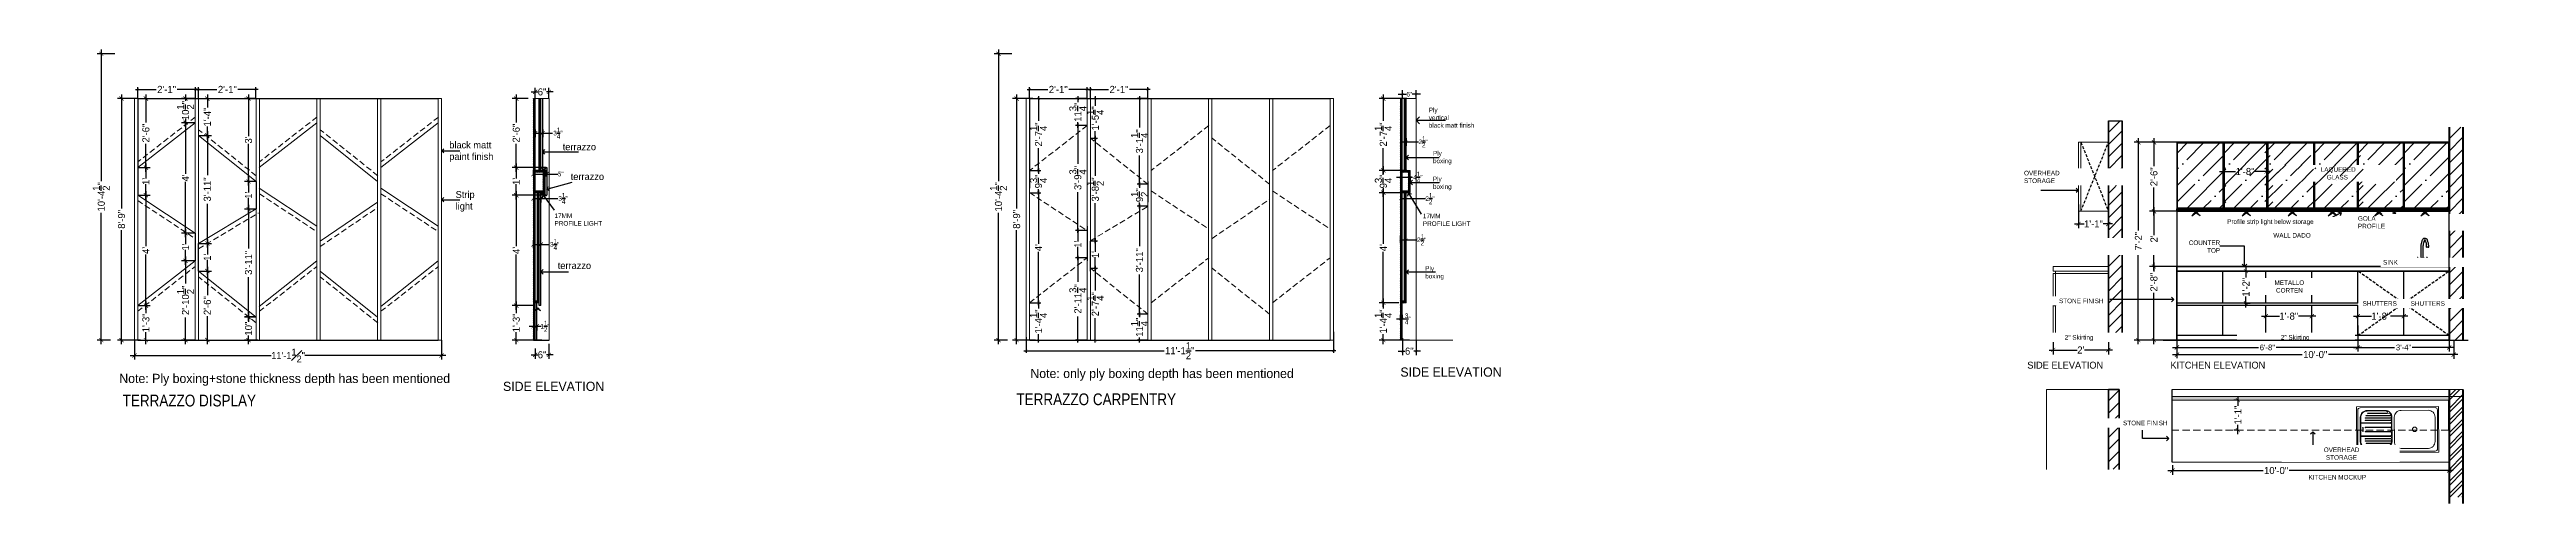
# Model space of a CAD drawing. Header units: inches. Extents: x -137722 to 81594, y -22256 to -1207.
# Drawn here: x -64022 to -62946, y -2152 to -1955 of the extents above; entities that cross this region are included whole.
import ezdxf

# ---------------------------------------------------------------- set-up
doc = ezdxf.new("R2010")
doc.units = ezdxf.units.IN
doc.header["$LTSCALE"] = 0.05
doc.header["$MEASUREMENT"] = 0
doc.header["$PDMODE"] = 3
doc.header["$PDSIZE"] = -4
doc.linetypes.add('A2-XREF-115_FURN$0$HIDDEN', pattern=[0.375, 0.25, -0.125])
doc.linetypes.add('DASHED2', pattern=[0.375, 0.25, -0.125])
doc.layers.get('Defpoints').update_dxf_attribs({"linetype": 'DASHED2'})
for name, color, linetype in [('Civil Dimension - Text', 7, 'Continuous'), ('Flooring Hatch', 251, 'Continuous'), ('FURNIITURE', 6, 'Continuous'), ('glass', 162, 'Continuous'), ('HATCH', 251, 'Continuous'), ('text', 176, 'Continuous')]:
    doc.layers.add(name, color=color, linetype=linetype)
for name, color, linetype, lineweight in [('FURNITURE', 36, 'Continuous', 18), ('Furniture DL', 35, 'Continuous', 5), ('THIN', 251, 'Continuous', 15), ('WALL', 7, 'Continuous', 35), ('Walls', 7, 'Continuous', 40)]:
    doc.layers.add(name, color=color, linetype=linetype, lineweight=lineweight)
doc.styles.add('4MMOF3-8', font='ARIALN.TTF', dxfattribs={"height": 5.12})
doc.styles.add('9-128OF1-4', font='stylu.ttf')
doc.styles.add('ARIAL1', font='romans.shx', dxfattribs={"width": 0.85})
doc.dimstyles.new('DIM 1-4', dxfattribs={"dimtxt": 3.0792, "dimasz": 1.82, "dimexe": 1.82, "dimexo": 0, "dimgap": 0.09, "dimtad": 0, "dimzin": 0, "dimdsep": 46, "dimlunit": 4, "dimtxsty": '9-128OF1-4', "dimblk": 'ARCHTICK', "dimcen": 1.8125, "dimdle": 1.82, "dimclrd": 8, "dimclre": 8, "dimadec": 0, "dimazin": 0, "dimtfac": 1, "dimtofl": 0, "dimtmove": 0, "dimatfit": 3, "dimldrblk": 'OPEN90', "dimfxl": 1, "dimtolj": 1, "dimtzin": 0, "dimlwd": -1, "dimarcsym": 0})

msp = doc.modelspace()

# ---------------------------------------------------------------- texts
at = {"layer": 'text', "ltscale": 50, "attachment_point": 1, "style": '9-128OF1-4'}
for s, width, insert, char_height in [('Ply\\Pvertical \\Pblack matt finish', 455.53682, (-63422.833, -1980.1619), 2), ('black matt\\Ppaint finish ', 455.53682, (-63848.6329, -1994.8512), 3), ('terrazzo', 455.53682, (-63799.3244, -1995.6552), 3), ('Ply \\Pboxing', 657.617651, (-63421.0005, -1998.9513), 2), ('terrazzo', 455.53682, (-63795.8365, -2008.6024), 3), ('Ply \\Pboxing', 657.617651, (-63421.0535, -2010.1295), 2), ('Strip \\Plight', 455.53682, (-63845.8625, -2016.4189), 3), ('17MM \\PPROFILE LIGHT', 657.617651, (-63802.8681, -2026.1065), 2), ('17MM \\PPROFILE LIGHT', 657.617651, (-63425.3936, -2026.2246), 2), ('terrazzo', 455.53682, (-63801.4677, -2047.3036), 3), ('Ply \\Pboxing', 657.617651, (-63424.3972, -2049.0654), 2)]:
    msp.add_mtext_dynamic_manual_height_columns(s, width=width, gutter_width=15.396, heights=[0], dxfattribs=dict(at, insert=insert, char_height=char_height))
at = {"layer": 'text', "ltscale": 50, "insert": (-63055.7172, -2035.6631), "char_height": 2, "attachment_point": 4, "style": '4MMOF3-8', "bg_fill": 2}
msp.add_mtext_dynamic_manual_height_columns('{\\fStylus BT|b0|i0|c0|p34;WALL DADO}', width=49.341913, gutter_width=15.396, heights=[0], dxfattribs=at)
at = {"layer": 'text', "ltscale": 50, "char_height": 5.12, "width": 100.677375, "attachment_point": 4, "style": '4MMOF3-8', "bg_fill": 2}
for s, insert in [('\\pi21.43129;TERRAZZO DISPLAY', (-64012.0654, -2107.5066)), ('\\pi15.73678;TERRAZZO CARPENTRY', (-63617.8232, -2106.9538))]:
    msp.add_mtext(s, dxfattribs=dict(at, insert=insert))

# ---------------------------------------------------------------- blocks, each defined once
blk = doc.blocks.new('_ArchTick')
at = {"color": 0, "const_width": 0.15}
blk.add_lwpolyline([(-0.5, -0.5), (0.5, 0.5)], dxfattribs=at)
blk = doc.blocks.new('*D352')
at = {"layer": 'Civil Dimension - Text', "color": 8, "ltscale": 50, "transparency": 16777216}
for p, q in [((-63987.3, -2087.9), (-63926.1, -2087.9)), ((-63850.1, -2087.9), (-63911.4, -2087.9))]:
    blk.add_line(p, q, dxfattribs=at)
at = {"layer": 'Civil Dimension - Text', "color": 8, "lineweight": -2, "ltscale": 50, "transparency": 16777216}
for p, q in [((-63985.5, -2081.2), (-63985.5, -2089.7)), ((-63852, -2081.2), (-63852, -2089.7))]:
    blk.add_line(p, q, dxfattribs=at)
at = {"layer": 'Defpoints', "color": 0, "ltscale": 50, "transparency": 16777216}
for p in [(-63985.5, -2081.2), (-63852, -2081.2), (-63852, -2087.9)]:
    blk.add_point(p, dxfattribs=at)
at = {"layer": 'Civil Dimension - Text', "color": 8, "ltscale": 50, "transparency": 16777216, "xscale": 1.82, "yscale": 1.82, "zscale": 1.82, "rotation": 180}
blk.add_blockref('_ArchTick', (-63985.5, -2087.9), dxfattribs=at)
at = {"layer": 'Civil Dimension - Text', "color": 8, "ltscale": 50, "transparency": 16777216, "xscale": 1.82, "yscale": 1.82, "zscale": 1.82}
blk.add_blockref('_ArchTick', (-63852, -2087.9), dxfattribs=at)
at = {"layer": 'Civil Dimension - Text', "color": 0, "ltscale": 50, "transparency": 16777216, "insert": (-63918.7, -2087.9), "char_height": 3, "attachment_point": 5, "style": '9-128OF1-4'}
blk.add_mtext('\\A1;11\'-1{\\H1x;\\S1#2;}"', dxfattribs=at)
blk = doc.blocks.new('_Open90')
at = {"color": 0, "linetype": 'ByBlock', "lineweight": -2}
for p, q in [((0, 0), (-1, 0)), ((-0.5, 0.5), (0, 0)), ((0, 0), (-0.5, -0.5))]:
    blk.add_line(p, q, dxfattribs=at)
blk = doc.blocks.new('*D354')
at = {"layer": 'Civil Dimension - Text', "color": 8, "lineweight": -2, "ltscale": 50, "transparency": 16777216}
for p, q in [((-63594.9, -1976.2), (-63603.8, -1976.2)), ((-63593.8, -2081.2), (-63603.8, -2081.2))]:
    blk.add_line(p, q, dxfattribs=at)
at = {"layer": 'Civil Dimension - Text', "color": 8, "ltscale": 50, "transparency": 16777216}
for p, q in [((-63602, -1974.4), (-63602, -2024)), ((-63602, -2083), (-63602, -2033.4))]:
    blk.add_line(p, q, dxfattribs=at)
at = {"layer": 'Defpoints', "color": 0, "ltscale": 50, "transparency": 16777216}
for p in [(-63594.9, -1976.2), (-63602, -2081.2), (-63593.8, -2081.2)]:
    blk.add_point(p, dxfattribs=at)
at = {"layer": 'Civil Dimension - Text', "color": 8, "ltscale": 50, "transparency": 16777216, "xscale": 1.82, "yscale": 1.82, "zscale": 1.82}
for p, rotation in [((-63602, -1976.2), 90), ((-63602, -2081.2), 270)]:
    blk.add_blockref('_ArchTick', p, dxfattribs=dict(at, rotation=rotation))
at = {"layer": 'Civil Dimension - Text', "color": 0, "ltscale": 50, "transparency": 16777216, "insert": (-63602, -2028.7), "char_height": 3.08, "attachment_point": 5, "rotation": 90, "style": '9-128OF1-4'}
blk.add_mtext('\\A1;8\'-9"', dxfattribs=at)
blk = doc.blocks.new('*D355')
at = {"layer": 'Civil Dimension - Text', "color": 8, "lineweight": -2, "ltscale": 50, "transparency": 16777216}
for p, q in [((-63596.4, -1976.2), (-63591.5, -1976.2)), ((-63596.4, -2007.4), (-63591.5, -2007.4))]:
    blk.add_line(p, q, dxfattribs=at)
at = {"layer": 'Civil Dimension - Text', "color": 8, "ltscale": 50, "transparency": 16777216}
for p, q in [((-63592.5, -1975.2), (-63592.5, -1985.8)), ((-63592.5, -2008.4), (-63592.5, -1997.8))]:
    blk.add_line(p, q, dxfattribs=at)
at = {"layer": 'Defpoints', "color": 0, "ltscale": 50, "transparency": 16777216}
for p in [(-63596.4, -1976.2), (-63596.4, -2007.4), (-63592.5, -2007.4)]:
    blk.add_point(p, dxfattribs=at)
at = {"layer": 'Civil Dimension - Text', "color": 8, "ltscale": 50, "transparency": 16777216}
for p, rotation in [((-63592.5, -1976.2), 90), ((-63592.5, -2007.4), 270)]:
    blk.add_blockref('_ArchTick', p, dxfattribs=dict(at, rotation=rotation))
at = {"layer": 'Civil Dimension - Text', "color": 0, "ltscale": 50, "transparency": 16777216, "insert": (-63592.5, -1991.8), "char_height": 3.079, "attachment_point": 5, "rotation": 90, "style": '9-128OF1-4'}
blk.add_mtext('\\A1;2\'-7{\\H1x;\\S1/4;}"', dxfattribs=at)
blk = doc.blocks.new('*D356')
at = {"layer": 'Civil Dimension - Text', "color": 8, "lineweight": -2, "ltscale": 50, "transparency": 16777216}
for p, q in [((-63596.4, -2007.4), (-63591.5, -2007.4)), ((-63596.4, -2017.1), (-63591.5, -2017.1))]:
    blk.add_line(p, q, dxfattribs=at)
at = {"layer": 'Civil Dimension - Text', "color": 8, "ltscale": 50, "transparency": 16777216}
for p, q in [((-63592.5, -2006.4), (-63592.5, -2008.9)), ((-63592.5, -2018.1), (-63592.5, -2015.6))]:
    blk.add_line(p, q, dxfattribs=at)
at = {"layer": 'Defpoints', "color": 0, "ltscale": 50, "transparency": 16777216}
for p in [(-63596.4, -2007.4), (-63596.4, -2017.1), (-63592.5, -2017.1)]:
    blk.add_point(p, dxfattribs=at)
at = {"layer": 'Civil Dimension - Text', "color": 8, "ltscale": 50, "transparency": 16777216}
for p, rotation in [((-63592.5, -2007.4), 90), ((-63592.5, -2017.1), 270)]:
    blk.add_blockref('_ArchTick', p, dxfattribs=dict(at, rotation=rotation))
at = {"layer": 'Civil Dimension - Text', "color": 0, "ltscale": 50, "transparency": 16777216, "insert": (-63592.5, -2012.2), "char_height": 3.079, "attachment_point": 5, "rotation": 90, "style": '9-128OF1-4'}
blk.add_mtext('\\A1;9{\\H1x;\\S3/4;}"', dxfattribs=at)
blk = doc.blocks.new('*D357')
at = {"layer": 'Civil Dimension - Text', "color": 8, "lineweight": -2, "ltscale": 50, "transparency": 16777216}
for p, q in [((-63596.4, -2017.1), (-63591.5, -2017.1)), ((-63596.4, -2065), (-63591.5, -2065))]:
    blk.add_line(p, q, dxfattribs=at)
at = {"layer": 'Civil Dimension - Text', "color": 8, "ltscale": 50, "transparency": 16777216}
for p, q in [((-63592.5, -2016.1), (-63592.5, -2039.3)), ((-63592.5, -2066), (-63592.5, -2042.8))]:
    blk.add_line(p, q, dxfattribs=at)
at = {"layer": 'Defpoints', "color": 0, "ltscale": 50, "transparency": 16777216}
for p in [(-63596.4, -2017.1), (-63596.4, -2065), (-63592.5, -2065)]:
    blk.add_point(p, dxfattribs=at)
at = {"layer": 'Civil Dimension - Text', "color": 8, "ltscale": 50, "transparency": 16777216}
for p, rotation in [((-63592.5, -2017.1), 90), ((-63592.5, -2065), 270)]:
    blk.add_blockref('_ArchTick', p, dxfattribs=dict(at, rotation=rotation))
at = {"layer": 'Civil Dimension - Text', "color": 0, "ltscale": 50, "transparency": 16777216, "insert": (-63592.5, -2041), "char_height": 3.08, "attachment_point": 5, "rotation": 90, "style": '9-128OF1-4'}
blk.add_mtext("\\A1;4'", dxfattribs=at)
blk = doc.blocks.new('*D358')
at = {"layer": 'Civil Dimension - Text', "color": 8, "lineweight": -2, "ltscale": 50, "transparency": 16777216}
for p, q in [((-63596.4, -2065), (-63591.5, -2065)), ((-63596.3, -2081.2), (-63591.5, -2081.2))]:
    blk.add_line(p, q, dxfattribs=at)
at = {"layer": 'Civil Dimension - Text', "color": 8, "ltscale": 50, "transparency": 16777216}
for p, q in [((-63592.5, -2064), (-63592.5, -2067.5)), ((-63592.5, -2082.2), (-63592.5, -2078.6))]:
    blk.add_line(p, q, dxfattribs=at)
at = {"layer": 'Defpoints', "color": 0, "ltscale": 50, "transparency": 16777216}
for p in [(-63596.4, -2065), (-63596.3, -2081.2), (-63592.5, -2081.2)]:
    blk.add_point(p, dxfattribs=at)
at = {"layer": 'Civil Dimension - Text', "color": 8, "ltscale": 50, "transparency": 16777216}
for p, rotation in [((-63592.5, -2065), 90), ((-63592.5, -2081.2), 270)]:
    blk.add_blockref('_ArchTick', p, dxfattribs=dict(at, rotation=rotation))
at = {"layer": 'Civil Dimension - Text', "color": 0, "ltscale": 50, "transparency": 16777216, "insert": (-63592.5, -2073.1), "char_height": 3.079, "attachment_point": 5, "rotation": 90, "style": '9-128OF1-4'}
blk.add_mtext('\\A1;1\'-4{\\H1x;\\S1/4;}"', dxfattribs=at)
blk = doc.blocks.new('*D359')
at = {"layer": 'Civil Dimension - Text', "color": 8, "lineweight": -2, "ltscale": 50, "transparency": 16777216}
for p, q in [((-63571.4, -1976.2), (-63576.4, -1976.2)), ((-63571.4, -1987.9), (-63576.4, -1987.9))]:
    blk.add_line(p, q, dxfattribs=at)
at = {"layer": 'Civil Dimension - Text', "color": 8, "ltscale": 50, "transparency": 16777216}
for p, q in [((-63575.4, -1975.2), (-63575.4, -1977.7)), ((-63575.4, -1988.9), (-63575.4, -1986.5))]:
    blk.add_line(p, q, dxfattribs=at)
at = {"layer": 'Defpoints', "color": 0, "ltscale": 50, "transparency": 16777216}
for p in [(-63571.4, -1976.2), (-63575.4, -1987.9), (-63571.4, -1987.9)]:
    blk.add_point(p, dxfattribs=at)
at = {"layer": 'Civil Dimension - Text', "color": 8, "ltscale": 50, "transparency": 16777216}
for p, rotation in [((-63575.4, -1976.2), 90), ((-63575.4, -1987.9), 270)]:
    blk.add_blockref('_ArchTick', p, dxfattribs=dict(at, rotation=rotation))
at = {"layer": 'Civil Dimension - Text', "color": 0, "ltscale": 50, "transparency": 16777216, "insert": (-63575.4, -1982.1), "char_height": 3.079, "attachment_point": 5, "rotation": 90, "style": '9-128OF1-4'}
blk.add_mtext('\\A1;11{\\H1x;\\S3/4;}"', dxfattribs=at)
blk = doc.blocks.new('*D360')
at = {"layer": 'Civil Dimension - Text', "color": 8, "lineweight": -2, "ltscale": 50, "transparency": 16777216}
for p, q in [((-63571.4, -1987.9), (-63576.4, -1987.9)), ((-63571.4, -2033.6), (-63576.4, -2033.6))]:
    blk.add_line(p, q, dxfattribs=at)
at = {"layer": 'Civil Dimension - Text', "color": 8, "ltscale": 50, "transparency": 16777216}
for p, q in [((-63575.4, -1986.9), (-63575.4, -2004.6)), ((-63575.4, -2034.6), (-63575.4, -2016.9))]:
    blk.add_line(p, q, dxfattribs=at)
at = {"layer": 'Defpoints', "color": 0, "ltscale": 50, "transparency": 16777216}
for p in [(-63571.4, -1987.9), (-63575.4, -2033.6), (-63571.4, -2033.6)]:
    blk.add_point(p, dxfattribs=at)
at = {"layer": 'Civil Dimension - Text', "color": 8, "ltscale": 50, "transparency": 16777216}
for p, rotation in [((-63575.4, -1987.9), 90), ((-63575.4, -2033.6), 270)]:
    blk.add_blockref('_ArchTick', p, dxfattribs=dict(at, rotation=rotation))
at = {"layer": 'Civil Dimension - Text', "color": 0, "ltscale": 50, "transparency": 16777216, "insert": (-63575.4, -2010.7), "char_height": 3.079, "attachment_point": 5, "rotation": 90, "style": '9-128OF1-4'}
blk.add_mtext('\\A1;3\'-9{\\H1x;\\S3/4;}"', dxfattribs=at)
blk = doc.blocks.new('*D361')
at = {"layer": 'Civil Dimension - Text', "color": 8, "lineweight": -2, "ltscale": 50, "transparency": 16777216}
for p, q in [((-63571.4, -2033.6), (-63576.4, -2033.6)), ((-63571.4, -2045.5), (-63576.4, -2045.5))]:
    blk.add_line(p, q, dxfattribs=at)
at = {"layer": 'Civil Dimension - Text', "color": 8, "ltscale": 50, "transparency": 16777216}
for p, q in [((-63575.4, -2032.6), (-63575.4, -2038.4)), ((-63575.4, -2046.5), (-63575.4, -2040.7))]:
    blk.add_line(p, q, dxfattribs=at)
at = {"layer": 'Defpoints', "color": 0, "ltscale": 50, "transparency": 16777216}
for p in [(-63571.4, -2033.6), (-63575.4, -2045.5), (-63571.4, -2045.5)]:
    blk.add_point(p, dxfattribs=at)
at = {"layer": 'Civil Dimension - Text', "color": 8, "ltscale": 50, "transparency": 16777216}
for p, rotation in [((-63575.4, -2033.6), 90), ((-63575.4, -2045.5), 270)]:
    blk.add_blockref('_ArchTick', p, dxfattribs=dict(at, rotation=rotation))
at = {"layer": 'Civil Dimension - Text', "color": 0, "ltscale": 50, "transparency": 16777216, "insert": (-63575.4, -2039.5), "char_height": 3.08, "attachment_point": 5, "rotation": 90, "style": '9-128OF1-4'}
blk.add_mtext("\\A1;1'", dxfattribs=at)
blk = doc.blocks.new('*D362')
at = {"layer": 'Civil Dimension - Text', "color": 8, "lineweight": -2, "ltscale": 50, "transparency": 16777216}
for p, q in [((-63571.4, -2045.5), (-63576.4, -2045.5)), ((-63571.4, -2081.2), (-63576.4, -2081.2))]:
    blk.add_line(p, q, dxfattribs=at)
at = {"layer": 'Civil Dimension - Text', "color": 8, "ltscale": 50, "transparency": 16777216}
for p, q in [((-63575.4, -2044.5), (-63575.4, -2055.8)), ((-63575.4, -2082.2), (-63575.4, -2070.9))]:
    blk.add_line(p, q, dxfattribs=at)
at = {"layer": 'Defpoints', "color": 0, "ltscale": 50, "transparency": 16777216}
for p in [(-63571.4, -2045.5), (-63575.4, -2081.2), (-63571.4, -2081.2)]:
    blk.add_point(p, dxfattribs=at)
at = {"layer": 'Civil Dimension - Text', "color": 8, "ltscale": 50, "transparency": 16777216}
for p, rotation in [((-63575.4, -2045.5), 90), ((-63575.4, -2081.2), 270)]:
    blk.add_blockref('_ArchTick', p, dxfattribs=dict(at, rotation=rotation))
at = {"layer": 'Civil Dimension - Text', "color": 0, "ltscale": 50, "transparency": 16777216, "insert": (-63575.4, -2063.3), "char_height": 3.079, "attachment_point": 5, "rotation": 90, "style": '9-128OF1-4'}
blk.add_mtext('\\A1;2\'-11{\\H1x;\\S3/4;}"', dxfattribs=at)
blk = doc.blocks.new('*D363')
at = {"layer": 'Civil Dimension - Text', "color": 8, "lineweight": -2, "ltscale": 50, "transparency": 16777216}
for p, q in [((-63569.9, -1976.2), (-63566.8, -1976.2)), ((-63569.9, -1993.4), (-63566.8, -1993.4))]:
    blk.add_line(p, q, dxfattribs=at)
at = {"layer": 'Civil Dimension - Text', "color": 8, "ltscale": 50, "transparency": 16777216}
for p, q in [((-63567.8, -1975.2), (-63567.8, -1979.3)), ((-63567.8, -1994.4), (-63567.8, -1990.4))]:
    blk.add_line(p, q, dxfattribs=at)
at = {"layer": 'Defpoints', "color": 0, "ltscale": 50, "transparency": 16777216}
for p in [(-63569.9, -1976.2), (-63569.9, -1993.4), (-63567.8, -1993.4)]:
    blk.add_point(p, dxfattribs=at)
at = {"layer": 'Civil Dimension - Text', "color": 8, "ltscale": 50, "transparency": 16777216}
for p, rotation in [((-63567.8, -1976.2), 90), ((-63567.8, -1993.4), 270)]:
    blk.add_blockref('_ArchTick', p, dxfattribs=dict(at, rotation=rotation))
at = {"layer": 'Civil Dimension - Text', "color": 0, "ltscale": 50, "transparency": 16777216, "insert": (-63567.8, -1984.8), "char_height": 3.079, "attachment_point": 5, "rotation": 90, "style": '9-128OF1-4'}
blk.add_mtext('\\A1;1\'-5{\\H1x;\\S1/4;}"', dxfattribs=at)
blk = doc.blocks.new('*D364')
at = {"layer": 'Civil Dimension - Text', "color": 8, "lineweight": -2, "ltscale": 50, "transparency": 16777216}
for p, q in [((-63569.9, -1993.4), (-63566.8, -1993.4)), ((-63569.9, -2038), (-63566.8, -2038))]:
    blk.add_line(p, q, dxfattribs=at)
at = {"layer": 'Civil Dimension - Text', "color": 8, "ltscale": 50, "transparency": 16777216}
for p, q in [((-63567.8, -1992.4), (-63567.8, -2009.8)), ((-63567.8, -2039), (-63567.8, -2021.6))]:
    blk.add_line(p, q, dxfattribs=at)
at = {"layer": 'Defpoints', "color": 0, "ltscale": 50, "transparency": 16777216}
for p in [(-63569.9, -1993.4), (-63569.9, -2038), (-63567.8, -2038)]:
    blk.add_point(p, dxfattribs=at)
at = {"layer": 'Civil Dimension - Text', "color": 8, "ltscale": 50, "transparency": 16777216}
for p, rotation in [((-63567.8, -1993.4), 90), ((-63567.8, -2038), 270)]:
    blk.add_blockref('_ArchTick', p, dxfattribs=dict(at, rotation=rotation))
at = {"layer": 'Civil Dimension - Text', "color": 0, "ltscale": 50, "transparency": 16777216, "insert": (-63567.8, -2015.7), "char_height": 3.079, "attachment_point": 5, "rotation": 90, "style": '9-128OF1-4'}
blk.add_mtext('\\A1;3\'-8{\\H1x;\\S1/2;}"', dxfattribs=at)
blk = doc.blocks.new('*D365')
at = {"layer": 'Civil Dimension - Text', "color": 8, "lineweight": -2, "ltscale": 50, "transparency": 16777216}
for p, q in [((-63569.9, -2038), (-63566.8, -2038)), ((-63569.9, -2049.9), (-63566.8, -2049.9))]:
    blk.add_line(p, q, dxfattribs=at)
at = {"layer": 'Civil Dimension - Text', "color": 8, "ltscale": 50, "transparency": 16777216}
for p, q in [((-63567.8, -2037), (-63567.8, -2042.8)), ((-63567.8, -2050.9), (-63567.8, -2045.1))]:
    blk.add_line(p, q, dxfattribs=at)
at = {"layer": 'Defpoints', "color": 0, "ltscale": 50, "transparency": 16777216}
for p in [(-63569.9, -2038), (-63569.9, -2049.9), (-63567.8, -2049.9)]:
    blk.add_point(p, dxfattribs=at)
at = {"layer": 'Civil Dimension - Text', "color": 8, "ltscale": 50, "transparency": 16777216}
for p, rotation in [((-63567.8, -2038), 90), ((-63567.8, -2049.9), 270)]:
    blk.add_blockref('_ArchTick', p, dxfattribs=dict(at, rotation=rotation))
at = {"layer": 'Civil Dimension - Text', "color": 0, "ltscale": 50, "transparency": 16777216, "insert": (-63567.8, -2044), "char_height": 3.08, "attachment_point": 5, "rotation": 90, "style": '9-128OF1-4'}
blk.add_mtext("\\A1;1'", dxfattribs=at)
blk = doc.blocks.new('*D366')
at = {"layer": 'Civil Dimension - Text', "color": 8, "lineweight": -2, "ltscale": 50, "transparency": 16777216}
for p, q in [((-63569.9, -2049.9), (-63566.8, -2049.9)), ((-63569.9, -2081.2), (-63566.8, -2081.2))]:
    blk.add_line(p, q, dxfattribs=at)
at = {"layer": 'Civil Dimension - Text', "color": 8, "ltscale": 50, "transparency": 16777216}
for p, q in [((-63567.8, -2048.9), (-63567.8, -2059.6)), ((-63567.8, -2082.2), (-63567.8, -2071.6))]:
    blk.add_line(p, q, dxfattribs=at)
at = {"layer": 'Defpoints', "color": 0, "ltscale": 50, "transparency": 16777216}
for p in [(-63569.9, -2049.9), (-63569.9, -2081.2), (-63567.8, -2081.2)]:
    blk.add_point(p, dxfattribs=at)
at = {"layer": 'Civil Dimension - Text', "color": 8, "ltscale": 50, "transparency": 16777216}
for p, rotation in [((-63567.8, -2049.9), 90), ((-63567.8, -2081.2), 270)]:
    blk.add_blockref('_ArchTick', p, dxfattribs=dict(at, rotation=rotation))
at = {"layer": 'Civil Dimension - Text', "color": 0, "ltscale": 50, "transparency": 16777216, "insert": (-63567.8, -2065.6), "char_height": 3.079, "attachment_point": 5, "rotation": 90, "style": '9-128OF1-4'}
blk.add_mtext('\\A1;2\'-7{\\H1x;\\S1/4;}"', dxfattribs=at)
blk = doc.blocks.new('*D367')
at = {"layer": 'Civil Dimension - Text', "color": 8, "lineweight": -2, "ltscale": 50, "transparency": 16777216}
for p, q in [((-63544.9, -1976.2), (-63549.6, -1976.2)), ((-63544.9, -2013.4), (-63549.6, -2013.4))]:
    blk.add_line(p, q, dxfattribs=at)
at = {"layer": 'Civil Dimension - Text', "color": 8, "ltscale": 50, "transparency": 16777216}
for p, q in [((-63548.6, -1975.2), (-63548.6, -1988.7)), ((-63548.6, -2014.4), (-63548.6, -2000.9))]:
    blk.add_line(p, q, dxfattribs=at)
at = {"layer": 'Defpoints', "color": 0, "ltscale": 50, "transparency": 16777216}
for p in [(-63544.9, -1976.2), (-63548.6, -2013.4), (-63544.9, -2013.4)]:
    blk.add_point(p, dxfattribs=at)
at = {"layer": 'Civil Dimension - Text', "color": 8, "ltscale": 50, "transparency": 16777216}
for p, rotation in [((-63548.6, -1976.2), 90), ((-63548.6, -2013.4), 270)]:
    blk.add_blockref('_ArchTick', p, dxfattribs=dict(at, rotation=rotation))
at = {"layer": 'Civil Dimension - Text', "color": 0, "ltscale": 50, "transparency": 16777216, "insert": (-63548.6, -1994.8), "char_height": 3.079, "attachment_point": 5, "rotation": 90, "style": '9-128OF1-4'}
blk.add_mtext('\\A1;3\'-1{\\H1x;\\S1/4;}"', dxfattribs=at)
blk = doc.blocks.new('*D368')
at = {"layer": 'Civil Dimension - Text', "color": 8, "lineweight": -2, "ltscale": 50, "transparency": 16777216}
for p, q in [((-63544.9, -2013.4), (-63549.6, -2013.4)), ((-63544.9, -2023), (-63549.6, -2023))]:
    blk.add_line(p, q, dxfattribs=at)
at = {"layer": 'Civil Dimension - Text', "color": 8, "ltscale": 50, "transparency": 16777216}
for p, q in [((-63548.6, -2012.4), (-63548.6, -2015)), ((-63548.6, -2024), (-63548.6, -2021.4))]:
    blk.add_line(p, q, dxfattribs=at)
at = {"layer": 'Defpoints', "color": 0, "ltscale": 50, "transparency": 16777216}
for p in [(-63544.9, -2013.4), (-63548.6, -2023), (-63544.9, -2023)]:
    blk.add_point(p, dxfattribs=at)
at = {"layer": 'Civil Dimension - Text', "color": 8, "ltscale": 50, "transparency": 16777216}
for p, rotation in [((-63548.6, -2013.4), 90), ((-63548.6, -2023), 270)]:
    blk.add_blockref('_ArchTick', p, dxfattribs=dict(at, rotation=rotation))
at = {"layer": 'Civil Dimension - Text', "color": 0, "ltscale": 50, "transparency": 16777216, "insert": (-63548.6, -2018.2), "char_height": 3.079, "attachment_point": 5, "rotation": 90, "style": '9-128OF1-4'}
blk.add_mtext('\\A1;9{\\H1x;\\S1/2;}"', dxfattribs=at)
blk = doc.blocks.new('*D369')
at = {"layer": 'Civil Dimension - Text', "color": 8, "lineweight": -2, "ltscale": 50, "transparency": 16777216}
for p, q in [((-63544.9, -2023), (-63549.6, -2023)), ((-63544.9, -2069.9), (-63549.6, -2069.9))]:
    blk.add_line(p, q, dxfattribs=at)
at = {"layer": 'Civil Dimension - Text', "color": 8, "ltscale": 50, "transparency": 16777216}
for p, q in [((-63548.6, -2022), (-63548.6, -2040.3)), ((-63548.6, -2070.9), (-63548.6, -2052.7))]:
    blk.add_line(p, q, dxfattribs=at)
at = {"layer": 'Defpoints', "color": 0, "ltscale": 50, "transparency": 16777216}
for p in [(-63544.9, -2023), (-63548.6, -2069.9), (-63544.9, -2069.9)]:
    blk.add_point(p, dxfattribs=at)
at = {"layer": 'Civil Dimension - Text', "color": 8, "ltscale": 50, "transparency": 16777216}
for p, rotation in [((-63548.6, -2023), 90), ((-63548.6, -2069.9), 270)]:
    blk.add_blockref('_ArchTick', p, dxfattribs=dict(at, rotation=rotation))
at = {"layer": 'Civil Dimension - Text', "color": 0, "ltscale": 50, "transparency": 16777216, "insert": (-63548.6, -2046.5), "char_height": 3.08, "attachment_point": 5, "rotation": 90, "style": '9-128OF1-4'}
blk.add_mtext('\\A1;3\'-11"', dxfattribs=at)
blk = doc.blocks.new('*D370')
at = {"layer": 'Civil Dimension - Text', "color": 8, "lineweight": -2, "ltscale": 50, "transparency": 16777216}
for p, q in [((-63544.9, -2069.9), (-63549.6, -2069.9)), ((-63544.9, -2081.2), (-63549.6, -2081.2))]:
    blk.add_line(p, q, dxfattribs=at)
at = {"layer": 'Civil Dimension - Text', "color": 8, "ltscale": 50, "transparency": 16777216}
for p, q in [((-63548.6, -2068.9), (-63548.6, -2071.2)), ((-63548.6, -2082.2), (-63548.6, -2080))]:
    blk.add_line(p, q, dxfattribs=at)
at = {"layer": 'Defpoints', "color": 0, "ltscale": 50, "transparency": 16777216}
for p in [(-63544.9, -2069.9), (-63548.6, -2081.2), (-63544.9, -2081.2)]:
    blk.add_point(p, dxfattribs=at)
at = {"layer": 'Civil Dimension - Text', "color": 8, "ltscale": 50, "transparency": 16777216}
for p, rotation in [((-63548.6, -2069.9), 90), ((-63548.6, -2081.2), 270)]:
    blk.add_blockref('_ArchTick', p, dxfattribs=dict(at, rotation=rotation))
at = {"layer": 'Civil Dimension - Text', "color": 0, "ltscale": 50, "transparency": 16777216, "insert": (-63548.6, -2075.6), "char_height": 3.079, "attachment_point": 5, "rotation": 90, "style": '9-128OF1-4'}
blk.add_mtext('\\A1;11{\\H1x;\\S1/4;}"', dxfattribs=at)
blk = doc.blocks.new('*D371')
at = {"layer": 'Civil Dimension - Text', "color": 8, "ltscale": 50, "transparency": 16777216}
for p, q in [((-63985, -1972.2), (-63976.1, -1972.2)), ((-63958, -1972.2), (-63966.9, -1972.2))]:
    blk.add_line(p, q, dxfattribs=at)
at = {"layer": 'Civil Dimension - Text', "color": 8, "lineweight": -2, "ltscale": 50, "transparency": 16777216}
for p, q in [((-63984, -1976.2), (-63984, -1971.2)), ((-63959, -1976.2), (-63959, -1971.2))]:
    blk.add_line(p, q, dxfattribs=at)
at = {"layer": 'Defpoints', "color": 0, "ltscale": 50, "transparency": 16777216}
for p in [(-63984, -1976.2), (-63959, -1972.2), (-63959, -1976.2)]:
    blk.add_point(p, dxfattribs=at)
at = {"layer": 'Civil Dimension - Text', "color": 8, "ltscale": 50, "transparency": 16777216, "rotation": 180}
blk.add_blockref('_ArchTick', (-63984, -1972.2), dxfattribs=at)
at = {"layer": 'Civil Dimension - Text', "color": 8, "ltscale": 50, "transparency": 16777216}
blk.add_blockref('_ArchTick', (-63959, -1972.2), dxfattribs=at)
at = {"layer": 'Civil Dimension - Text', "color": 0, "ltscale": 50, "transparency": 16777216, "insert": (-63971.5, -1972.2), "char_height": 3.08, "attachment_point": 5, "style": '9-128OF1-4'}
blk.add_mtext('\\A1;2\'-1"', dxfattribs=at)
blk = doc.blocks.new('*D372')
at = {"layer": 'Civil Dimension - Text', "color": 8, "ltscale": 50, "transparency": 16777216}
for p, q in [((-63958.6, -1972.2), (-63949.7, -1972.2)), ((-63931.7, -1972.2), (-63940.5, -1972.2))]:
    blk.add_line(p, q, dxfattribs=at)
at = {"layer": 'Civil Dimension - Text', "color": 8, "lineweight": -2, "ltscale": 50, "transparency": 16777216}
for p, q in [((-63957.6, -1976.2), (-63957.6, -1971.2)), ((-63932.7, -1976.2), (-63932.7, -1971.2))]:
    blk.add_line(p, q, dxfattribs=at)
at = {"layer": 'Defpoints', "color": 0, "ltscale": 50, "transparency": 16777216}
for p in [(-63957.6, -1976.2), (-63932.7, -1972.2), (-63932.7, -1976.2)]:
    blk.add_point(p, dxfattribs=at)
at = {"layer": 'Civil Dimension - Text', "color": 8, "ltscale": 50, "transparency": 16777216, "rotation": 180}
blk.add_blockref('_ArchTick', (-63957.6, -1972.2), dxfattribs=at)
at = {"layer": 'Civil Dimension - Text', "color": 8, "ltscale": 50, "transparency": 16777216}
blk.add_blockref('_ArchTick', (-63932.7, -1972.2), dxfattribs=at)
at = {"layer": 'Civil Dimension - Text', "color": 0, "ltscale": 50, "transparency": 16777216, "insert": (-63945.1, -1972.2), "char_height": 3.08, "attachment_point": 5, "style": '9-128OF1-4'}
blk.add_mtext('\\A1;2\'-1"', dxfattribs=at)
blk = doc.blocks.new('*D373')
at = {"layer": 'Civil Dimension - Text', "color": 8, "lineweight": -2, "ltscale": 50, "transparency": 16777216}
for p, q in [((-63464.3, -2077.6), (-63464.3, -2086.8)), ((-63597.8, -2079.9), (-63597.8, -2086.8))]:
    blk.add_line(p, q, dxfattribs=at)
at = {"layer": 'Civil Dimension - Text', "color": 8, "ltscale": 50, "transparency": 16777216}
for p, q in [((-63598.8, -2085.8), (-63537.9, -2085.8)), ((-63463.3, -2085.8), (-63524.2, -2085.8))]:
    blk.add_line(p, q, dxfattribs=at)
at = {"layer": 'Defpoints', "color": 0, "ltscale": 50, "transparency": 16777216}
for p in [(-63464.3, -2077.6), (-63597.8, -2079.9), (-63464.3, -2085.8)]:
    blk.add_point(p, dxfattribs=at)
at = {"layer": 'Civil Dimension - Text', "color": 8, "ltscale": 50, "transparency": 16777216, "rotation": 180}
blk.add_blockref('_ArchTick', (-63597.8, -2085.8), dxfattribs=at)
at = {"layer": 'Civil Dimension - Text', "color": 8, "ltscale": 50, "transparency": 16777216}
blk.add_blockref('_ArchTick', (-63464.3, -2085.8), dxfattribs=at)
at = {"layer": 'Civil Dimension - Text', "color": 0, "ltscale": 50, "transparency": 16777216, "insert": (-63531.1, -2085.8), "char_height": 3.079, "attachment_point": 5, "style": '9-128OF1-4'}
blk.add_mtext('\\A1;11\'-1{\\H1x;\\S1/2;}"', dxfattribs=at)
blk = doc.blocks.new('*D374')
at = {"layer": 'Civil Dimension - Text', "color": 8, "ltscale": 50, "transparency": 16777216}
for p, q in [((-63597.4, -1972.2), (-63588.5, -1972.2)), ((-63570.4, -1972.2), (-63579.3, -1972.2))]:
    blk.add_line(p, q, dxfattribs=at)
at = {"layer": 'Civil Dimension - Text', "color": 8, "lineweight": -2, "ltscale": 50, "transparency": 16777216}
for p, q in [((-63596.4, -1976.2), (-63596.4, -1971.2)), ((-63571.4, -1976.2), (-63571.4, -1971.2))]:
    blk.add_line(p, q, dxfattribs=at)
at = {"layer": 'Defpoints', "color": 0, "ltscale": 50, "transparency": 16777216}
for p in [(-63596.4, -1976.2), (-63571.4, -1972.2), (-63571.4, -1976.2)]:
    blk.add_point(p, dxfattribs=at)
at = {"layer": 'Civil Dimension - Text', "color": 8, "ltscale": 50, "transparency": 16777216, "rotation": 180}
blk.add_blockref('_ArchTick', (-63596.4, -1972.2), dxfattribs=at)
at = {"layer": 'Civil Dimension - Text', "color": 8, "ltscale": 50, "transparency": 16777216}
blk.add_blockref('_ArchTick', (-63571.4, -1972.2), dxfattribs=at)
at = {"layer": 'Civil Dimension - Text', "color": 0, "ltscale": 50, "transparency": 16777216, "insert": (-63583.9, -1972.2), "char_height": 3.08, "attachment_point": 5, "style": '9-128OF1-4'}
blk.add_mtext('\\A1;2\'-1"', dxfattribs=at)
blk = doc.blocks.new('tap')
for p, q in [((-79615.5, -44971), (-79615.4, -44970.7)), ((-79615.5, -44971.4), (-79615.5, -44971)), ((-79615.5, -44971.8), (-79615.5, -44971.4)), ((-79615.5, -44972.1), (-79615.5, -44971.8)), ((-79615.5, -44976.8), (-79615.5, -44972.1)), ((-79615.4, -44970.4), (-79615.3, -44970.1)), ((-79615.4, -44970.7), (-79615.4, -44970.4)), ((-79615.3, -44969.8), (-79615.2, -44969.5)), ((-79615.3, -44970.1), (-79615.3, -44969.8)), ((-79615.2, -44969.5), (-79615.1, -44969.2)), ((-79615.1, -44969.2), (-79615, -44969)), ((-79615, -44969), (-79614.9, -44968.8)), ((-79614.9, -44968.8), (-79614.8, -44968.6)), ((-79614.7, -44968.5), (-79614.8, -44968.6)), ((-79614.8, -44968.6), (-79614.8, -44968.6)), ((-79614.5, -44968.4), (-79614.7, -44968.5)), ((-79614.7, -44968.5), (-79614.7, -44968.5)), ((-79614.7, -44971.5), (-79614.6, -44971.1)), ((-79614.7, -44972), (-79614.7, -44971.5)), ((-79614.7, -44972), (-79614.7, -44971.8)), ((-79614.7, -44972.1), (-79614.7, -44972)), ((-79614.7, -44976.8), (-79614.7, -44972.1)), ((-79614.6, -44971.1), (-79614.5, -44970.5)), ((-79614.4, -44968.3), (-79614.5, -44968.4)), ((-79614.5, -44970.5), (-79614.4, -44970.2)), ((-79614.3, -44968.3), (-79614.4, -44968.3)), ((-79614.4, -44970.2), (-79614.3, -44969.8)), ((-79614.3, -44969.8), (-79614.4, -44969.9)), ((-79614.2, -44968.3), (-79614.3, -44968.3)), ((-79614.3, -44969), (-79614.2, -44969)), ((-79614.3, -44969.8), (-79614.2, -44969.5)), ((-79614.3, -44969.7), (-79614.3, -44969.8)), ((-79614.3, -44969.8), (-79614.3, -44969.8)), ((-79614, -44968.3), (-79614.2, -44968.3)), ((-79614.2, -44969), (-79614.1, -44969)), ((-79614.2, -44969), (-79614.2, -44969)), ((-79614.2, -44969.5), (-79614.1, -44969.4)), ((-79614.1, -44969), (-79614.1, -44969)), ((-79614.1, -44969), (-79614, -44969)), ((-79614.1, -44969), (-79614.1, -44969)), ((-79614.1, -44969.2), (-79614, -44969.1)), ((-79614.1, -44969.4), (-79614.1, -44969.2)), ((-79613.7, -44968.3), (-79614, -44968.3)), ((-79614, -44969), (-79614, -44969.1)), ((-79614, -44969.1), (-79614, -44969.1)), ((-79614, -44969.1), (-79614, -44969.1)), ((-79613.9, -44969.1), (-79614, -44969.1)), ((-79614, -44969.1), (-79614, -44969.1)), ((-79614, -44969.1), (-79613.9, -44969.1)), ((-79613.9, -44969.1), (-79613.9, -44969.1)), ((-79613.9, -44969.1), (-79613.9, -44969.1)), ((-79613.9, -44969.1), (-79613.9, -44969.1)), ((-79613.9, -44969.1), (-79613.9, -44969.1)), ((-79613.8, -44969.3), (-79613.9, -44969.1)), ((-79613.7, -44969.4), (-79613.8, -44969.3)), ((-79613.7, -44968.3), (-79613.5, -44968.3)), ((-79613.6, -44969.6), (-79613.7, -44969.4)), ((-79613.4, -44970.1), (-79613.6, -44969.6)), ((-79613.5, -44968.3), (-79613.4, -44968.3)), ((-79613.4, -44968.3), (-79613.3, -44968.4)), ((-79613.3, -44970.6), (-79613.4, -44970.1)), ((-79613.3, -44968.4), (-79613.2, -44968.5)), ((-79613.2, -44971.1), (-79613.3, -44970.6)), ((-79613.2, -44968.5), (-79613.1, -44968.6)), ((-79613.2, -44968.5), (-79613.2, -44968.5)), ((-79613.2, -44971.7), (-79613.2, -44971.1)), ((-79613.2, -44972.1), (-79613.2, -44971.7)), ((-79613.2, -44972.1), (-79613.1, -44972.1)), ((-79613.2, -44972.1), (-79613.2, -44972.1)), ((-79613.1, -44968.7), (-79613.1, -44968.6)), ((-79613.1, -44968.7), (-79613, -44968.8)), ((-79613.1, -44972.1), (-79613, -44972.1)), ((-79613, -44968.8), (-79613, -44968.8)), ((-79613, -44968.8), (-79612.9, -44969)), ((-79613, -44972.1), (-79613, -44972.1)), ((-79613, -44972.1), (-79613, -44972.1)), ((-79613, -44972.1), (-79613, -44972.1)), ((-79613, -44972.1), (-79612.9, -44972.1)), ((-79612.8, -44969), (-79612.9, -44969)), ((-79612.9, -44972.1), (-79612.9, -44972.1)), ((-79612.9, -44972.1), (-79612.9, -44972.1)), ((-79612.5, -44972.1), (-79612.9, -44972.1)), ((-79612.8, -44969.2), (-79612.8, -44969)), ((-79612.7, -44969.5), (-79612.8, -44969.2)), ((-79612.6, -44969.8), (-79612.7, -44969.5)), ((-79612.5, -44970.1), (-79612.6, -44969.8)), ((-79612.4, -44970.4), (-79612.5, -44970.1)), ((-79612.5, -44972.1), (-79612.3, -44972.1)), ((-79612.5, -44972.1), (-79612.5, -44972.1)), ((-79612.4, -44970.7), (-79612.4, -44970.4)), ((-79612.4, -44971.1), (-79612.4, -44970.7)), ((-79612.3, -44971.4), (-79612.4, -44971.1)), ((-79612.3, -44971.8), (-79612.3, -44971.4)), ((-79612.3, -44972.1), (-79612.3, -44971.8)), ((-79617.4, -44978.8), (-79617.4, -44978.2)), ((-79617.4, -44978.2), (-79617.4, -44978.2)), ((-79617.4, -44978.2), (-79617.4, -44978.2)), ((-79617.4, -44978.2), (-79617.4, -44978.2)), ((-79617.2, -44978.2), (-79617.4, -44978.2)), ((-79617.4, -44978.8), (-79617.4, -44978.8)), ((-79617.4, -44978.8), (-79616.9, -44978.8)), ((-79617.4, -44978.8), (-79617.4, -44978.8)), ((-79617.4, -44978.8), (-79617.4, -44978.8)), ((-79617.4, -44978.8), (-79617.4, -44978.8)), ((-79617.2, -44976.5), (-79617.2, -44978.2)), ((-79617.2, -44976.5), (-79617.2, -44976.5)), ((-79617.2, -44976.5), (-79617.2, -44976.5)), ((-79617.2, -44976.5), (-79617, -44976.5)), ((-79617, -44978.2), (-79617.2, -44978.2)), ((-79617.2, -44978.2), (-79617.2, -44978.2)), ((-79617.2, -44978.2), (-79617.2, -44978.2)), ((-79617.2, -44978.2), (-79617.2, -44978.2)), ((-79617.2, -44978.2), (-79617.2, -44978.2)), ((-79617.2, -44978.2), (-79617.2, -44978.2)), ((-79617.2, -44978.2), (-79617.2, -44978.2)), ((-79617, -44978.2), (-79617, -44976.5)), ((-79617, -44976.5), (-79617, -44976.5)), ((-79617, -44976.5), (-79617, -44976.5)), ((-79617, -44976.5), (-79617, -44976.5)), ((-79617, -44978.2), (-79617, -44978.2)), ((-79617, -44978.2), (-79617, -44978.2)), ((-79616.9, -44978.2), (-79617, -44978.2)), ((-79617, -44978.2), (-79617, -44978.2)), ((-79617, -44978.2), (-79617, -44978.2)), ((-79617, -44978.2), (-79617, -44978.2)), ((-79617, -44978.2), (-79617, -44978.2)), ((-79617, -44978.2), (-79617, -44978.2)), ((-79616.9, -44978.2), (-79616.8, -44978.2)), ((-79616.9, -44978.8), (-79616.9, -44978.8)), ((-79616.9, -44978.8), (-79616.8, -44978.8)), ((-79616.8, -44978), (-79616.8, -44978)), ((-79616.8, -44978), (-79615.9, -44978)), ((-79616.8, -44978), (-79616.8, -44978)), ((-79616.8, -44978), (-79616.8, -44978)), ((-79616.8, -44978), (-79616.8, -44978)), ((-79616.8, -44978), (-79616.8, -44978.2)), ((-79616.8, -44978.2), (-79616.8, -44978.8)), ((-79616.8, -44978.2), (-79616.8, -44978.2)), ((-79616.8, -44978.8), (-79616.8, -44978.8)), ((-79616.8, -44978.8), (-79616.8, -44979)), ((-79616.8, -44978.8), (-79616.8, -44978.8)), ((-79616.8, -44978.8), (-79616.8, -44978.8)), ((-79616.8, -44979), (-79616.8, -44979)), ((-79616.8, -44979), (-79616.8, -44979)), ((-79616.8, -44979), (-79616.8, -44979)), ((-79615.9, -44979), (-79616.8, -44979)), ((-79616.1, -44980.2), (-79616.1, -44980.2)), ((-79616.1, -44980.2), (-79616.1, -44980.2)), ((-79616.1, -44980.3), (-79616.1, -44980.2)), ((-79616.1, -44980.2), (-79615.9, -44980.2)), ((-79616.1, -44980.3), (-79616.1, -44980.5)), ((-79614.2, -44980.5), (-79616.1, -44980.5)), ((-79616.1, -44980.5), (-79616.1, -44980.5)), ((-79616.1, -44980.5), (-79616.1, -44980.5)), ((-79616.1, -44980.5), (-79616.1, -44980.5)), ((-79616.1, -44980.5), (-79616.1, -44980.5)), ((-79616.1, -44980.5), (-79616.1, -44980.5)), ((-79616.1, -44980.5), (-79616.1, -44980.5)), ((-79616.1, -44980.5), (-79615.9, -44980.5)), ((-79615.9, -44976.8), (-79615.9, -44976.8)), ((-79615.9, -44976.8), (-79615.9, -44976.8)), ((-79615.9, -44976.8), (-79615.9, -44976.8)), ((-79615.9, -44976.8), (-79615.9, -44976.8)), ((-79615.9, -44976.8), (-79615.5, -44976.8)), ((-79615.9, -44976.8), (-79615.9, -44976.8)), ((-79615.9, -44976.8), (-79615.9, -44978)), ((-79615.9, -44976.8), (-79615.9, -44976.8)), ((-79615.9, -44979), (-79615.9, -44978)), ((-79615.9, -44978), (-79615.9, -44978)), ((-79615.9, -44978), (-79615.9, -44978)), ((-79615.9, -44978), (-79615.9, -44978)), ((-79615.9, -44978), (-79615.9, -44979)), ((-79615.9, -44979), (-79615.9, -44979)), ((-79615.9, -44979), (-79615.9, -44979)), ((-79615.9, -44979), (-79615.9, -44979)), ((-79615.9, -44979), (-79615.9, -44979)), ((-79615.9, -44979), (-79615.9, -44980.2)), ((-79615.9, -44979), (-79615.9, -44979)), ((-79615.9, -44979), (-79615.9, -44979)), ((-79615.9, -44979), (-79615.9, -44979)), ((-79615.9, -44979), (-79615.9, -44979)), ((-79615.9, -44980.2), (-79615.9, -44980.2)), ((-79615.9, -44980.2), (-79614.4, -44980.2)), ((-79615.9, -44980.2), (-79615.9, -44980.2)), ((-79615.9, -44980.2), (-79615.9, -44980.2)), ((-79615.9, -44980.2), (-79615.9, -44980.2)), ((-79615.9, -44980.5), (-79614.1, -44980.5)), ((-79615.5, -44976.8), (-79615.4, -44976.8)), ((-79614.7, -44976.8), (-79615.5, -44976.8)), ((-79615.5, -44976.8), (-79615.5, -44976.8)), ((-79615.5, -44976.8), (-79615.5, -44976.8)), ((-79615.4, -44976.8), (-79615.3, -44976.8)), ((-79614.4, -44976.8), (-79614.7, -44976.8)), ((-79614.7, -44976.8), (-79614.7, -44976.8)), ((-79614.7, -44976.8), (-79614.7, -44976.8)), ((-79614.7, -44976.8), (-79614.7, -44976.8)), ((-79614.3, -44976.8), (-79614.4, -44976.8)), ((-79614.3, -44980.2), (-79614.4, -44980.2)), ((-79614.4, -44980.2), (-79614.2, -44980.2)), ((-79614.3, -44976.8), (-79614.3, -44976.8)), ((-79614.3, -44976.8), (-79614.3, -44976.8)), ((-79614.3, -44976.8), (-79614.3, -44976.8)), ((-79614.3, -44978), (-79614.3, -44976.8)), ((-79614.3, -44976.8), (-79614.3, -44976.8)), ((-79614.3, -44976.8), (-79614.3, -44976.8)), ((-79614.3, -44979), (-79614.3, -44978)), ((-79614.3, -44978), (-79613.4, -44978)), ((-79614.3, -44978), (-79614.3, -44978)), ((-79614.3, -44979), (-79614.3, -44978)), ((-79614.3, -44978), (-79614.3, -44978)), ((-79614.3, -44978), (-79614.3, -44978)), ((-79614.3, -44980.2), (-79614.3, -44979)), ((-79614.3, -44979), (-79614.3, -44979)), ((-79613.4, -44979), (-79614.3, -44979)), ((-79614.3, -44979), (-79614.3, -44979)), ((-79614.3, -44979), (-79614.3, -44979)), ((-79614.3, -44979), (-79614.3, -44980.2)), ((-79614.3, -44979), (-79614.3, -44979)), ((-79614.3, -44979), (-79614.3, -44979)), ((-79614.3, -44980.2), (-79614.3, -44980.2)), ((-79614.3, -44980.2), (-79614.3, -44980.2)), ((-79614.1, -44980.2), (-79614.2, -44980.2)), ((-79614.1, -44980.5), (-79614.2, -44980.5)), ((-79614.1, -44980.2), (-79614.1, -44980.2)), ((-79614.1, -44980.2), (-79614.1, -44980.3)), ((-79614.1, -44980.3), (-79614.1, -44980.5)), ((-79614.1, -44980.5), (-79614.1, -44980.5)), ((-79614.1, -44980.5), (-79614.1, -44980.5)), ((-79614.1, -44980.5), (-79614.1, -44980.5)), ((-79614.1, -44980.5), (-79614.1, -44980.5)), ((-79614.1, -44980.5), (-79614.1, -44980.5)), ((-79613.4, -44978), (-79613.4, -44978)), ((-79613.4, -44978), (-79613.4, -44978)), ((-79613.4, -44978), (-79613.4, -44978.2)), ((-79613.4, -44978.8), (-79613.4, -44978.2)), ((-79613.2, -44978.2), (-79613.4, -44978.2)), ((-79613.4, -44978.2), (-79613.4, -44978.2)), ((-79613.4, -44978.2), (-79613.4, -44978.2)), ((-79613.4, -44978.8), (-79613.4, -44978.8)), ((-79613.4, -44978.8), (-79612.8, -44978.8)), ((-79613.4, -44978.8), (-79613.4, -44979)), ((-79613.4, -44978.8), (-79613.4, -44978.8)), ((-79613.4, -44979), (-79613.4, -44979)), ((-79613.4, -44979), (-79613.4, -44979)), ((-79613.2, -44976.5), (-79613.2, -44976.5)), ((-79613.2, -44976.5), (-79613.2, -44978.2)), ((-79613.2, -44976.5), (-79613.2, -44976.5)), ((-79613.2, -44976.5), (-79613.2, -44976.5)), ((-79613.2, -44976.5), (-79613, -44976.5)), ((-79613.2, -44978.2), (-79613, -44978.2)), ((-79613.2, -44978.2), (-79613.2, -44978.2)), ((-79613.2, -44978.2), (-79613.2, -44978.2)), ((-79613.2, -44978.2), (-79613.2, -44978.2)), ((-79613.2, -44978.2), (-79613.2, -44978.2)), ((-79613, -44976.5), (-79613, -44978.2)), ((-79613, -44976.5), (-79613, -44976.5)), ((-79613, -44976.5), (-79613, -44976.5)), ((-79613, -44978.2), (-79613, -44978.2)), ((-79612.8, -44978.2), (-79613, -44978.2)), ((-79613, -44978.2), (-79613, -44978.2)), ((-79613, -44978.2), (-79613, -44978.2)), ((-79613, -44978.2), (-79613, -44978.2)), ((-79613, -44978.2), (-79613, -44978.2)), ((-79613, -44978.2), (-79612.8, -44978.2)), ((-79612.8, -44978.2), (-79612.8, -44978.8)), ((-79612.8, -44978.2), (-79612.8, -44978.2)), ((-79612.8, -44978.2), (-79612.8, -44978.2)), ((-79612.8, -44978.8), (-79612.8, -44978.8)), ((-79612.8, -44978.8), (-79612.8, -44978.8)), ((-79612.8, -44978.8), (-79612.8, -44978.8)), ((-79612.8, -44978.8), (-79612.8, -44978.8)), ((-79611.5, -44979.9), (-79611.6, -44979.9)), ((-79611.6, -44980), (-79611.6, -44979.9)), ((-79611.6, -44980), (-79611.6, -44980.5)), ((-79611.6, -44980.5), (-79611.6, -44980.5)), ((-79611.6, -44980.5), (-79611.6, -44980.5)), ((-79611.6, -44980.5), (-79611.5, -44980.5)), ((-79611.6, -44980.5), (-79611.6, -44980.5)), ((-79610, -44980.5), (-79611.6, -44980.5)), ((-79611.5, -44979.9), (-79610, -44979.9)), ((-79611.5, -44979.9), (-79611.5, -44979.9)), ((-79610, -44980.5), (-79611.5, -44980.5)), ((-79611.5, -44980.5), (-79611.5, -44980.5)), ((-79611.5, -44980.5), (-79611.5, -44980.5)), ((-79610, -44979.9), (-79610, -44979.9)), ((-79610, -44979.9), (-79610, -44979.9)), ((-79610, -44979.9), (-79610, -44979.9)), ((-79610, -44980), (-79610, -44979.9)), ((-79610, -44980), (-79610, -44980.5)), ((-79610, -44980.5), (-79610, -44980.5)), ((-79610, -44980.5), (-79610, -44980.5)), ((-79610, -44980.5), (-79610, -44980.5)), ((-79610, -44980.5), (-79610, -44980.5)), ((-79610, -44980.5), (-79610, -44980.5))]:
    blk.add_line(p, q)
blk = doc.blocks.new('A2-XREF-115_FURN$0$A$C302B23A7')
at = {"ltscale": 200}
for p, q in [((69, 387), (69, 387)), ((69, 367), (69, 366)), ((69, 338), (69, 341)), ((357, 382), (74, 382)), ((75, 402), (347, 402)), ((347, 408), (79, 408)), ((79, 376), (357, 376)), ((357, 357), (79, 357)), ((79, 351), (357, 351)), ((79, 328), (407, 328)), ((87, 427), (328, 427)), ((328, 433), (121, 433)), ((338, 456), (138, 456)), ((138, 456), (338, 456)), ((407, 328), (407, 387)), ((407, 117), (407, 322)), ((69, 166), (69, 163)), ((69, 137), (69, 138)), ((69, 117), (69, 117)), ((357, 122), (74, 122)), ((75, 102), (347, 102)), ((407, 176), (79, 176)), ((79, 153), (357, 153)), ((357, 147), (79, 147)), ((79, 128), (357, 128)), ((347, 96), (79, 96)), ((87, 77), (328, 77)), ((328, 71), (121, 71)), ((138, 48), (338, 48)), ((380, 232), (380, 272)), ((386, 232), (386, 272))]:
    blk.add_line(p, q, dxfattribs=at)
blk.add_lwpolyline([(-452, 504), (452, 504), (452, 0), (-452, 0), (-452, 504)], dxfattribs=at)
for points in [[(-414, 492), (414, 492, -0.414214), (440, 466), (440, 38, -0.414214), (414, 12), (-414, 12, -0.414214), (-440, 38), (-440, 466, -0.414214)], [(-338, 462), (-38, 462, -0.414214), (37, 387), (37, 117, -0.414214), (-38, 42), (-338, 42, -0.414214), (-413, 117), (-413, 387, -0.414214)], [(338, 462), (138, 462, 0.414214), (63, 387), (63, 117, 0.414214), (138, 42), (338, 42, 0.414214), (413, 117), (413, 387, 0.414214)]]:
    blk.add_lwpolyline(points, format="xyb", close=True, dxfattribs=at)
for points in [[(407, 322), (79, 322, 0.414214), (69, 312), (69, 288, 0.414214), (79, 278), (357, 278)], [(357, 272), (79, 272, 0.414214), (69, 262), (69, 242, 0.414214), (79, 232), (357, 232)], [(357, 226), (79, 226, 0.414214), (69, 216), (69, 192, 0.414214), (79, 182), (407, 182)]]:
    blk.add_lwpolyline(points, format="xyb", dxfattribs=at)
blk.add_circle((-188, 252), 25, dxfattribs=at)
for centre, radius, start, end in [((138, 387), 69, 171.1919, 180), ((74, 387), 5, 180, 270), ((79, 366), 10, 90, 180), ((79, 367), 10, 180, 270), ((79, 341), 10, 90, 180), ((79, 338), 10, 180, 270), ((75, 397), 5, 90, 171.1919), ((79, 413), 5, 156.2263, 270), ((138, 387), 69, 148.9855, 156.2263), ((87, 417), 10, 90, 148.9855), ((121, 443), 10, 107.0729, 270), ((138, 387), 69, 90, 107.0729), ((328, 430), 3, 270, 90), ((338, 387), 69, 0, 90), ((347, 405), 3, 270, 90), ((357, 379), 3, 270, 90), ((357, 354), 3, 270, 90), ((357, 275), 3, 270, 90), ((384, 272), 3, 0, 180), ((79, 166), 10, 90, 180), ((79, 163), 10, 180, 270), ((79, 137), 10, 90, 180), ((79, 138), 10, 180, 270), ((74, 117), 5, 90, 180), ((138, 117), 69, 180, 188.8081), ((75, 107), 5, 188.8081, 270), ((79, 91), 5, 90, 203.7737), ((138, 117), 69, 203.7737, 211.0145), ((87, 87), 10, 211.0145, 270), ((121, 61), 10, 90, 252.9271), ((138, 117), 69, 252.9271, 270), ((328, 74), 3, 270, 90), ((338, 117), 69, 270, 0), ((347, 99), 3, 270, 90), ((357, 229), 3, 270, 90), ((357, 150), 3, 270, 90), ((357, 125), 3, 270, 90), ((384, 232), 3, 180, 0), ((384, 232), 3, 180, 0)]:
    blk.add_arc(centre, radius, start, end, dxfattribs=at)
blk = doc.blocks.new('*D379')
at = {"layer": 'Civil Dimension - Text', "color": 8, "ltscale": 50, "transparency": 16777216}
for p, q in [((-63099.5, -2087.5), (-63043.2, -2087.5)), ((-62975.5, -2087.5), (-63031.8, -2087.5))]:
    blk.add_line(p, q, dxfattribs=at)
at = {"layer": 'Civil Dimension - Text', "color": 8, "lineweight": -2, "ltscale": 50, "transparency": 16777216}
for p, q in [((-63097.6, -2085.1), (-63097.6, -2089.3)), ((-62977.3, -2081.2), (-62977.3, -2089.3))]:
    blk.add_line(p, q, dxfattribs=at)
at = {"layer": 'Defpoints', "color": 0, "ltscale": 50, "transparency": 16777216}
for p in [(-63097.6, -2085.1), (-62977.3, -2081.2), (-62977.3, -2087.5)]:
    blk.add_point(p, dxfattribs=at)
at = {"layer": 'Civil Dimension - Text', "color": 8, "ltscale": 50, "transparency": 16777216, "xscale": 1.82, "yscale": 1.82, "zscale": 1.82, "rotation": 180}
blk.add_blockref('_ArchTick', (-63097.6, -2087.5), dxfattribs=at)
at = {"layer": 'Civil Dimension - Text', "color": 8, "ltscale": 50, "transparency": 16777216, "xscale": 1.82, "yscale": 1.82, "zscale": 1.82}
blk.add_blockref('_ArchTick', (-62977.3, -2087.5), dxfattribs=at)
at = {"layer": 'Civil Dimension - Text', "ltscale": 50, "transparency": 16777216, "insert": (-63037.5, -2087.5), "char_height": 3.08, "attachment_point": 5, "style": '9-128OF1-4'}
blk.add_mtext('\\A1;10\'-0"', dxfattribs=at)
blk = doc.blocks.new('*D380')
at = {"layer": 'Civil Dimension - Text', "color": 8, "lineweight": -2, "ltscale": 50, "transparency": 16777216}
for p, q in [((-63068.3, -2051.2), (-63065.8, -2051.2)), ((-63068.3, -2065.2), (-63065.8, -2065.2))]:
    blk.add_line(p, q, dxfattribs=at)
at = {"layer": 'Civil Dimension - Text', "color": 8, "ltscale": 50, "transparency": 16777216}
for p, q in [((-63067.6, -2049.4), (-63067.6, -2054)), ((-63067.6, -2067), (-63067.6, -2062.3))]:
    blk.add_line(p, q, dxfattribs=at)
at = {"layer": 'Defpoints', "color": 0, "ltscale": 50, "transparency": 16777216}
for p in [(-63068.3, -2051.2), (-63068.3, -2065.2), (-63067.6, -2065.2)]:
    blk.add_point(p, dxfattribs=at)
at = {"layer": 'Civil Dimension - Text', "color": 8, "ltscale": 50, "transparency": 16777216, "xscale": 1.82, "yscale": 1.82, "zscale": 1.82}
for p, rotation in [((-63067.6, -2051.2), 90), ((-63067.6, -2065.2), 270)]:
    blk.add_blockref('_ArchTick', p, dxfattribs=dict(at, rotation=rotation))
at = {"layer": 'Civil Dimension - Text', "ltscale": 50, "transparency": 16777216, "insert": (-63067.6, -2058.2), "char_height": 3.08, "attachment_point": 5, "rotation": 90, "style": '9-128OF1-4'}
blk.add_mtext('\\A1;1\'-2"', dxfattribs=at)
blk = doc.blocks.new('*D381')
at = {"layer": 'Civil Dimension - Text', "color": 8, "ltscale": 50, "transparency": 16777216}
for p, q in [((-63060.8, -2070.8), (-63053.1, -2070.8)), ((-63037.2, -2070.8), (-63044.8, -2070.8))]:
    blk.add_line(p, q, dxfattribs=at)
at = {"layer": 'Civil Dimension - Text', "color": 8, "lineweight": -2, "ltscale": 50, "transparency": 16777216}
for p, q in [((-63059, -2071), (-63059, -2068.9)), ((-63039, -2071), (-63039, -2068.9))]:
    blk.add_line(p, q, dxfattribs=at)
at = {"layer": 'Defpoints', "color": 0, "ltscale": 50, "transparency": 16777216}
for p in [(-63059, -2070.8), (-63059, -2071), (-63039, -2071)]:
    blk.add_point(p, dxfattribs=at)
at = {"layer": 'Civil Dimension - Text', "color": 8, "ltscale": 50, "transparency": 16777216, "xscale": 1.82, "yscale": 1.82, "zscale": 1.82, "rotation": 180}
blk.add_blockref('_ArchTick', (-63059, -2070.8), dxfattribs=at)
at = {"layer": 'Civil Dimension - Text', "color": 8, "ltscale": 50, "transparency": 16777216, "xscale": 1.82, "yscale": 1.82, "zscale": 1.82}
blk.add_blockref('_ArchTick', (-63039, -2070.8), dxfattribs=at)
at = {"layer": 'Civil Dimension - Text', "ltscale": 50, "transparency": 16777216, "insert": (-63049, -2070.8), "char_height": 3.08, "attachment_point": 5, "style": '9-128OF1-4'}
blk.add_mtext('\\A1;1\'-8"', dxfattribs=at)
blk = doc.blocks.new('*D382')
at = {"layer": 'Civil Dimension - Text', "color": 8, "lineweight": -2, "ltscale": 50, "transparency": 16777216}
for p, q in [((-63093.6, -1995.2), (-63109.5, -1995.2)), ((-63093.6, -2025.2), (-63109.5, -2025.2))]:
    blk.add_line(p, q, dxfattribs=at)
at = {"layer": 'Civil Dimension - Text', "color": 8, "ltscale": 50, "transparency": 16777216}
for p, q in [((-63107.6, -1993.4), (-63107.6, -2005.6)), ((-63107.6, -2027), (-63107.6, -2014.8))]:
    blk.add_line(p, q, dxfattribs=at)
at = {"layer": 'Defpoints', "color": 0, "ltscale": 50, "transparency": 16777216}
for p in [(-63093.6, -1995.2), (-63107.6, -2025.2), (-63093.6, -2025.2)]:
    blk.add_point(p, dxfattribs=at)
at = {"layer": 'Civil Dimension - Text', "color": 8, "ltscale": 50, "transparency": 16777216, "xscale": 1.82, "yscale": 1.82, "zscale": 1.82}
for p, rotation in [((-63107.6, -1995.2), 90), ((-63107.6, -2025.2), 270)]:
    blk.add_blockref('_ArchTick', p, dxfattribs=dict(at, rotation=rotation))
at = {"layer": 'Civil Dimension - Text', "ltscale": 50, "transparency": 16777216, "insert": (-63107.6, -2010.2), "char_height": 3.08, "attachment_point": 5, "rotation": 90, "style": '9-128OF1-4'}
blk.add_mtext('\\A1;2\'-6"', dxfattribs=at)
blk = doc.blocks.new('*D376')
at = {"layer": 'Civil Dimension - Text', "color": 8, "ltscale": 50, "transparency": 16777216}
for p, q in [((-63107.6, -2023.4), (-63107.6, -2035.6)), ((-63107.6, -2051), (-63107.6, -2038.8))]:
    blk.add_line(p, q, dxfattribs=at)
at = {"layer": 'Civil Dimension - Text', "color": 8, "lineweight": -2, "ltscale": 50, "transparency": 16777216}
for p, q in [((-63096.8, -2025.2), (-63109.5, -2025.2)), ((-63096.4, -2049.2), (-63109.5, -2049.2))]:
    blk.add_line(p, q, dxfattribs=at)
at = {"layer": 'Defpoints', "color": 0, "ltscale": 50, "transparency": 16777216}
for p in [(-63096.8, -2025.2), (-63107.6, -2049.2), (-63096.4, -2049.2)]:
    blk.add_point(p, dxfattribs=at)
at = {"layer": 'Civil Dimension - Text', "color": 8, "ltscale": 50, "transparency": 16777216, "xscale": 1.82, "yscale": 1.82, "zscale": 1.82}
for p, rotation in [((-63107.6, -2025.2), 90), ((-63107.6, -2049.2), 270)]:
    blk.add_blockref('_ArchTick', p, dxfattribs=dict(at, rotation=rotation))
at = {"layer": 'Civil Dimension - Text', "ltscale": 50, "transparency": 16777216, "insert": (-63107.6, -2037.2), "char_height": 3.08, "attachment_point": 5, "rotation": 90, "style": '9-128OF1-4'}
blk.add_mtext("\\A1;2'", dxfattribs=at)
blk = doc.blocks.new('*D377')
at = {"layer": 'Civil Dimension - Text', "color": 8, "lineweight": -2, "ltscale": 50, "transparency": 16777216}
for p, q in [((-63093.6, -2049.2), (-63109.5, -2049.2)), ((-63093.6, -2081.2), (-63109.5, -2081.2))]:
    blk.add_line(p, q, dxfattribs=at)
at = {"layer": 'Civil Dimension - Text', "color": 8, "ltscale": 50, "transparency": 16777216}
for p, q in [((-63107.6, -2047.4), (-63107.6, -2051.4)), ((-63107.6, -2083), (-63107.6, -2060.6))]:
    blk.add_line(p, q, dxfattribs=at)
at = {"layer": 'Defpoints', "color": 0, "ltscale": 50, "transparency": 16777216}
for p in [(-63093.6, -2049.2), (-63107.6, -2081.2), (-63093.6, -2081.2)]:
    blk.add_point(p, dxfattribs=at)
at = {"layer": 'Civil Dimension - Text', "color": 8, "ltscale": 50, "transparency": 16777216, "xscale": 1.82, "yscale": 1.82, "zscale": 1.82}
for p, rotation in [((-63107.6, -2049.2), 90), ((-63107.6, -2081.2), 270)]:
    blk.add_blockref('_ArchTick', p, dxfattribs=dict(at, rotation=rotation))
at = {"layer": 'Civil Dimension - Text', "ltscale": 50, "transparency": 16777216, "insert": (-63107.6, -2056), "char_height": 3.08, "attachment_point": 5, "rotation": 90, "style": '9-128OF1-4'}
blk.add_mtext('\\A1;2\'-8"', dxfattribs=at)
blk = doc.blocks.new('*D383')
at = {"layer": 'Civil Dimension - Text', "color": 8, "lineweight": -2, "ltscale": 50, "transparency": 16777216}
for p, q in [((-62979.3, -2131.6), (-62979.3, -2139.7)), ((-63099.6, -2135.5), (-63099.6, -2139.7))]:
    blk.add_line(p, q, dxfattribs=at)
at = {"layer": 'Civil Dimension - Text', "color": 8, "ltscale": 50, "transparency": 16777216}
for p, q in [((-63101.5, -2137.9), (-63060.2, -2137.9)), ((-62977.5, -2137.9), (-63048.8, -2137.9))]:
    blk.add_line(p, q, dxfattribs=at)
at = {"layer": 'Defpoints', "color": 0, "ltscale": 50, "transparency": 16777216}
for p in [(-62979.3, -2131.6), (-63099.6, -2135.5), (-62979.3, -2137.9)]:
    blk.add_point(p, dxfattribs=at)
at = {"layer": 'Civil Dimension - Text', "color": 8, "ltscale": 50, "transparency": 16777216, "xscale": 1.82, "yscale": 1.82, "zscale": 1.82, "rotation": 180}
blk.add_blockref('_ArchTick', (-63099.6, -2137.9), dxfattribs=at)
at = {"layer": 'Civil Dimension - Text', "color": 8, "ltscale": 50, "transparency": 16777216, "xscale": 1.82, "yscale": 1.82, "zscale": 1.82}
blk.add_blockref('_ArchTick', (-62979.3, -2137.9), dxfattribs=at)
at = {"layer": 'Civil Dimension - Text', "ltscale": 50, "transparency": 16777216, "insert": (-63054.5, -2137.9), "char_height": 3.08, "attachment_point": 5, "style": '9-128OF1-4'}
blk.add_mtext('\\A1;10\'-0"', dxfattribs=at)
blk = doc.blocks.new('*D384')
at = {"layer": 'Civil Dimension - Text', "color": 8, "lineweight": -2, "ltscale": 50, "transparency": 16777216}
for p, q in [((-63097.6, -2074.9), (-63097.6, -2086.2)), ((-63019, -2074.9), (-63019, -2086.2))]:
    blk.add_line(p, q, dxfattribs=at)
at = {"layer": 'Civil Dimension - Text', "color": 8, "ltscale": 50, "transparency": 16777216}
for p, q in [((-63099.5, -2084.4), (-63062.1, -2084.4)), ((-63017.2, -2084.4), (-63054.5, -2084.4))]:
    blk.add_line(p, q, dxfattribs=at)
at = {"layer": 'Defpoints', "color": 0, "ltscale": 50, "transparency": 16777216}
for p in [(-63097.6, -2074.9), (-63019, -2074.9), (-63097.6, -2084.4)]:
    blk.add_point(p, dxfattribs=at)
at = {"layer": 'Civil Dimension - Text', "color": 8, "ltscale": 50, "transparency": 16777216, "xscale": 1.82, "yscale": 1.82, "zscale": 1.82, "rotation": 180}
blk.add_blockref('_ArchTick', (-63097.6, -2084.4), dxfattribs=at)
at = {"layer": 'Civil Dimension - Text', "color": 8, "ltscale": 50, "transparency": 16777216, "xscale": 1.82, "yscale": 1.82, "zscale": 1.82}
blk.add_blockref('_ArchTick', (-63019, -2084.4), dxfattribs=at)
at = {"layer": 'Civil Dimension - Text', "ltscale": 50, "transparency": 16777216, "insert": (-63058.3, -2084.4), "char_height": 2.5, "attachment_point": 5, "style": '9-128OF1-4'}
blk.add_mtext('\\A1;6\'-8"', dxfattribs=at)
blk = doc.blocks.new('*D385')
at = {"layer": 'Civil Dimension - Text', "color": 8, "lineweight": -2, "ltscale": 50, "transparency": 16777216}
for p, q in [((-63019, -2074.9), (-63019, -2086.2)), ((-62979.3, -2081.2), (-62979.3, -2086.2))]:
    blk.add_line(p, q, dxfattribs=at)
at = {"layer": 'Civil Dimension - Text', "color": 8, "ltscale": 50, "transparency": 16777216}
for p, q in [((-63020.8, -2084.4), (-63003, -2084.4)), ((-62977.5, -2084.4), (-62995.3, -2084.4))]:
    blk.add_line(p, q, dxfattribs=at)
at = {"layer": 'Defpoints', "color": 0, "ltscale": 50, "transparency": 16777216}
for p in [(-63019, -2074.9), (-62979.3, -2081.2), (-62979.3, -2084.4)]:
    blk.add_point(p, dxfattribs=at)
at = {"layer": 'Civil Dimension - Text', "color": 8, "ltscale": 50, "transparency": 16777216, "xscale": 1.82, "yscale": 1.82, "zscale": 1.82, "rotation": 180}
blk.add_blockref('_ArchTick', (-63019, -2084.4), dxfattribs=at)
at = {"layer": 'Civil Dimension - Text', "color": 8, "ltscale": 50, "transparency": 16777216, "xscale": 1.82, "yscale": 1.82, "zscale": 1.82}
blk.add_blockref('_ArchTick', (-62979.3, -2084.4), dxfattribs=at)
at = {"layer": 'Civil Dimension - Text', "ltscale": 50, "transparency": 16777216, "insert": (-62999.1, -2084.4), "char_height": 2.5, "attachment_point": 5, "style": '9-128OF1-4'}
blk.add_mtext('\\A1;3\'-4"', dxfattribs=at)
blk = doc.blocks.new('*D386')
at = {"layer": 'Civil Dimension - Text', "color": 8, "lineweight": -2, "ltscale": 50, "transparency": 16777216}
for p, q in [((-63127.4, -2077.7), (-63127.4, -2087.4)), ((-63151.4, -2079.2), (-63151.4, -2087.4))]:
    blk.add_line(p, q, dxfattribs=at)
at = {"layer": 'Civil Dimension - Text', "color": 8, "ltscale": 50, "transparency": 16777216}
for p, q in [((-63153.2, -2085.5), (-63141, -2085.5)), ((-63125.6, -2085.5), (-63137.8, -2085.5))]:
    blk.add_line(p, q, dxfattribs=at)
at = {"layer": 'Defpoints', "color": 0, "ltscale": 50, "transparency": 16777216}
for p in [(-63127.4, -2077.7), (-63151.4, -2079.2), (-63127.4, -2085.5)]:
    blk.add_point(p, dxfattribs=at)
at = {"layer": 'Civil Dimension - Text', "color": 8, "ltscale": 50, "transparency": 16777216, "xscale": 1.82, "yscale": 1.82, "zscale": 1.82, "rotation": 180}
blk.add_blockref('_ArchTick', (-63151.4, -2085.5), dxfattribs=at)
at = {"layer": 'Civil Dimension - Text', "color": 8, "ltscale": 50, "transparency": 16777216, "xscale": 1.82, "yscale": 1.82, "zscale": 1.82}
blk.add_blockref('_ArchTick', (-63127.4, -2085.5), dxfattribs=at)
at = {"layer": 'Civil Dimension - Text', "color": 0, "ltscale": 50, "transparency": 16777216, "insert": (-63139.4, -2085.5), "char_height": 3.08, "attachment_point": 5, "style": '9-128OF1-4'}
blk.add_mtext("\\A1;2'", dxfattribs=at)
blk = doc.blocks.new('*D378')
at = {"layer": 'Civil Dimension - Text', "color": 8, "lineweight": -2, "ltscale": 50, "transparency": 16777216}
for p, q in [((-63071.1, -2107.3), (-63072.9, -2107.3)), ((-63071.1, -2120.3), (-63072.9, -2120.3))]:
    blk.add_line(p, q, dxfattribs=at)
at = {"layer": 'Civil Dimension - Text', "color": 8, "ltscale": 50, "transparency": 16777216}
for p, q in [((-63071.1, -2105.5), (-63071.1, -2109.7)), ((-63071.1, -2122.1), (-63071.1, -2118))]:
    blk.add_line(p, q, dxfattribs=at)
at = {"layer": 'Defpoints', "color": 0, "ltscale": 50, "transparency": 16777216}
for p in [(-63071.1, -2107.3), (-63071.1, -2120.3), (-63071.1, -2120.3)]:
    blk.add_point(p, dxfattribs=at)
at = {"layer": 'Civil Dimension - Text', "color": 8, "ltscale": 50, "transparency": 16777216, "xscale": 1.82, "yscale": 1.82, "zscale": 1.82}
for p, rotation in [((-63071.1, -2107.3), 90), ((-63071.1, -2120.3), 270)]:
    blk.add_blockref('_ArchTick', p, dxfattribs=dict(at, rotation=rotation))
at = {"layer": 'Civil Dimension - Text', "ltscale": 50, "transparency": 16777216, "insert": (-63071.1, -2113.8), "char_height": 3.08, "attachment_point": 5, "rotation": 90, "style": '9-128OF1-4'}
blk.add_mtext('\\A1;1\'-1"', dxfattribs=at)
blk = doc.blocks.new('*D387')
at = {"layer": 'Civil Dimension - Text', "color": 8, "ltscale": 50, "transparency": 16777216}
for p, q in [((-63020.8, -2070.8), (-63013.1, -2070.8)), ((-62997.2, -2070.8), (-63004.8, -2070.8))]:
    blk.add_line(p, q, dxfattribs=at)
at = {"layer": 'Civil Dimension - Text', "color": 8, "lineweight": -2, "ltscale": 50, "transparency": 16777216}
for p, q in [((-63019, -2071), (-63019, -2068.9)), ((-62999, -2071), (-62999, -2068.9))]:
    blk.add_line(p, q, dxfattribs=at)
at = {"layer": 'Defpoints', "color": 0, "ltscale": 50, "transparency": 16777216}
for p in [(-63019, -2070.8), (-63019, -2071), (-62999, -2071)]:
    blk.add_point(p, dxfattribs=at)
at = {"layer": 'Civil Dimension - Text', "color": 8, "ltscale": 50, "transparency": 16777216, "xscale": 1.82, "yscale": 1.82, "zscale": 1.82, "rotation": 180}
blk.add_blockref('_ArchTick', (-63019, -2070.8), dxfattribs=at)
at = {"layer": 'Civil Dimension - Text', "color": 8, "ltscale": 50, "transparency": 16777216, "xscale": 1.82, "yscale": 1.82, "zscale": 1.82}
blk.add_blockref('_ArchTick', (-62999, -2070.8), dxfattribs=at)
at = {"layer": 'Civil Dimension - Text', "ltscale": 50, "transparency": 16777216, "insert": (-63009, -2070.8), "char_height": 3.08, "attachment_point": 5, "style": '9-128OF1-4'}
blk.add_mtext('\\A1;1\'-8"', dxfattribs=at)
blk = doc.blocks.new('*D388')
at = {"layer": 'Civil Dimension - Text', "color": 8, "ltscale": 50, "transparency": 16777216}
for p, q in [((-63079.1, -2007.9), (-63072.1, -2007.9)), ((-63056.8, -2007.9), (-63063.8, -2007.9))]:
    blk.add_line(p, q, dxfattribs=at)
at = {"layer": 'Civil Dimension - Text', "color": 8, "lineweight": -2, "ltscale": 50, "transparency": 16777216}
for p, q in [((-63077.3, -2008.1), (-63077.3, -2006)), ((-63058.6, -2008.1), (-63058.6, -2006))]:
    blk.add_line(p, q, dxfattribs=at)
at = {"layer": 'Defpoints', "color": 0, "ltscale": 50, "transparency": 16777216}
for p in [(-63077.3, -2007.9), (-63077.3, -2008.1), (-63058.6, -2008.1)]:
    blk.add_point(p, dxfattribs=at)
at = {"layer": 'Civil Dimension - Text', "color": 8, "ltscale": 50, "transparency": 16777216, "xscale": 1.82, "yscale": 1.82, "zscale": 1.82, "rotation": 180}
blk.add_blockref('_ArchTick', (-63077.3, -2007.9), dxfattribs=at)
at = {"layer": 'Civil Dimension - Text', "color": 8, "ltscale": 50, "transparency": 16777216, "xscale": 1.82, "yscale": 1.82, "zscale": 1.82}
blk.add_blockref('_ArchTick', (-63058.6, -2007.9), dxfattribs=at)
at = {"layer": 'Civil Dimension - Text', "ltscale": 50, "transparency": 16777216, "insert": (-63068, -2007.9), "char_height": 3.08, "attachment_point": 5, "style": '9-128OF1-4'}
blk.add_mtext('\\A1;1\'-8"', dxfattribs=at)
blk = doc.blocks.new('*D411')
at = {"layer": 'Civil Dimension - Text', "color": 8, "lineweight": -2, "ltscale": 50, "transparency": 16777216}
for p, q in [((-63811.3, -1989.7), (-63811.3, -1993)), ((-63808, -1989.7), (-63808, -1993))]:
    blk.add_line(p, q, dxfattribs=at)
at = {"layer": 'Civil Dimension - Text', "color": 8, "ltscale": 50, "transparency": 16777216}
for p, q in [((-63811.3, -1991.2), (-63806.2, -1991.2)), ((-63808, -1991.2), (-63803.7, -1991.2))]:
    blk.add_line(p, q, dxfattribs=at)
at = {"layer": 'Defpoints', "color": 0, "ltscale": 50, "transparency": 16777216}
for p in [(-63811.3, -1989.7), (-63811.3, -1991.2), (-63808, -1989.7)]:
    blk.add_point(p, dxfattribs=at)
at = {"layer": 'Civil Dimension - Text', "color": 8, "ltscale": 50, "transparency": 16777216, "xscale": 1.82, "yscale": 1.82, "zscale": 1.82, "rotation": 180}
blk.add_blockref('_ArchTick', (-63811.3, -1991.2), dxfattribs=at)
at = {"layer": 'Civil Dimension - Text', "color": 8, "ltscale": 50, "transparency": 16777216, "xscale": 1.82, "yscale": 1.82, "zscale": 1.82}
blk.add_blockref('_ArchTick', (-63808, -1991.2), dxfattribs=at)
at = {"layer": 'Civil Dimension - Text', "color": 0, "ltscale": 50, "transparency": 16777216, "insert": (-63801.4, -1991.2), "char_height": 2, "attachment_point": 5, "style": '9-128OF1-4'}
blk.add_mtext('\\A1;3{\\H1x;\\S1/4;}"', dxfattribs=at)
blk = doc.blocks.new('adwawd')
at = {"layer": 'Flooring Hatch', "ltscale": 50, "true_color": 0xcd6928, "transparency": 33554687}
h = blk.add_hatch(color=32, dxfattribs=at)
h.dxf.hatch_style = 1
h.paths.add_polyline_path([(-77941.3, -7094), (-77946, -7099.1), (-77941.3, -7095.7), (-77936.7, -7099.1)])
at = {"layer": 'Civil Dimension - Text', "color": 2, "ltscale": 50}
for p, q in [((-77941.3, -7094), (-77946, -7099.1)), ((-77946, -7099.1), (-77941.3, -7095.7)), ((-77941.3, -7094), (-77936.7, -7099.1)), ((-77936.7, -7099.1), (-77941.3, -7095.7))]:
    blk.add_line(p, q, dxfattribs=at)
blk = doc.blocks.new('*D389')
at = {"layer": 'Civil Dimension - Text', "color": 8, "lineweight": -2, "ltscale": 50, "transparency": 16777216}
for p, q in [((-63812, -2009.4), (-63812, -2007.2)), ((-63806.3, -2010), (-63806.3, -2007.2))]:
    blk.add_line(p, q, dxfattribs=at)
at = {"layer": 'Civil Dimension - Text', "color": 8, "ltscale": 50, "transparency": 16777216}
for p, q in [((-63812, -2009), (-63804.5, -2009)), ((-63806.3, -2009), (-63801.4, -2009))]:
    blk.add_line(p, q, dxfattribs=at)
at = {"layer": 'Defpoints', "color": 0, "ltscale": 50, "transparency": 16777216}
for p in [(-63812, -2009), (-63812, -2009.4), (-63806.3, -2010)]:
    blk.add_point(p, dxfattribs=at)
at = {"layer": 'Civil Dimension - Text', "color": 8, "ltscale": 50, "transparency": 16777216, "xscale": 1.82, "yscale": 1.82, "zscale": 1.82, "rotation": 180}
blk.add_blockref('_ArchTick', (-63812, -2009), dxfattribs=at)
at = {"layer": 'Civil Dimension - Text', "color": 8, "ltscale": 50, "transparency": 16777216, "xscale": 1.82, "yscale": 1.82, "zscale": 1.82}
blk.add_blockref('_ArchTick', (-63806.3, -2009), dxfattribs=at)
at = {"layer": 'Civil Dimension - Text', "color": 0, "ltscale": 50, "transparency": 16777216, "insert": (-63800.2, -2009), "char_height": 2, "attachment_point": 5, "style": '9-128OF1-4'}
blk.add_mtext('\\A1;5"', dxfattribs=at)
blk = doc.blocks.new('*D390')
at = {"layer": 'Civil Dimension - Text', "color": 8, "ltscale": 50, "transparency": 16777216}
for p, q in [((-63813.1, -2087.6), (-63810.2, -2087.6)), ((-63803.5, -2087.6), (-63806.3, -2087.6))]:
    blk.add_line(p, q, dxfattribs=at)
at = {"layer": 'Civil Dimension - Text', "color": 8, "lineweight": -2, "ltscale": 50, "transparency": 16777216}
for p, q in [((-63811.3, -2084.8), (-63811.3, -2089.4)), ((-63805.3, -2082.8), (-63805.3, -2089.4))]:
    blk.add_line(p, q, dxfattribs=at)
at = {"layer": 'Defpoints', "color": 0, "ltscale": 50, "transparency": 16777216}
for p in [(-63811.3, -2084.8), (-63811.3, -2087.6), (-63805.3, -2082.8)]:
    blk.add_point(p, dxfattribs=at)
at = {"layer": 'Civil Dimension - Text', "color": 8, "ltscale": 50, "transparency": 16777216, "xscale": 1.82, "yscale": 1.82, "zscale": 1.82, "rotation": 180}
blk.add_blockref('_ArchTick', (-63811.3, -2087.6), dxfattribs=at)
at = {"layer": 'Civil Dimension - Text', "color": 8, "ltscale": 50, "transparency": 16777216, "xscale": 1.82, "yscale": 1.82, "zscale": 1.82}
blk.add_blockref('_ArchTick', (-63805.3, -2087.6), dxfattribs=at)
at = {"layer": 'Civil Dimension - Text', "color": 0, "ltscale": 50, "transparency": 16777216, "insert": (-63808.3, -2087.6), "char_height": 3.08, "attachment_point": 5, "style": '9-128OF1-4'}
blk.add_mtext('\\A1;6"', dxfattribs=at)
blk = doc.blocks.new('*D391')
at = {"layer": 'Civil Dimension - Text', "color": 8, "lineweight": -2, "ltscale": 50, "transparency": 16777216}
for p, q in [((-63812, -2041.1), (-63812, -2037.8)), ((-63808.8, -2041.1), (-63808.8, -2037.8))]:
    blk.add_line(p, q, dxfattribs=at)
at = {"layer": 'Civil Dimension - Text', "color": 8, "ltscale": 50, "transparency": 16777216}
for p, q in [((-63812, -2039.6), (-63807, -2039.6)), ((-63808.8, -2039.6), (-63805.1, -2039.6))]:
    blk.add_line(p, q, dxfattribs=at)
at = {"layer": 'Defpoints', "color": 0, "ltscale": 50, "transparency": 16777216}
for p in [(-63812, -2039.6), (-63812, -2041.1), (-63808.8, -2041.1)]:
    blk.add_point(p, dxfattribs=at)
at = {"layer": 'Civil Dimension - Text', "color": 8, "ltscale": 50, "transparency": 16777216, "xscale": 1.82, "yscale": 1.82, "zscale": 1.82, "rotation": 180}
blk.add_blockref('_ArchTick', (-63812, -2039.6), dxfattribs=at)
at = {"layer": 'Civil Dimension - Text', "color": 8, "ltscale": 50, "transparency": 16777216, "xscale": 1.82, "yscale": 1.82, "zscale": 1.82}
blk.add_blockref('_ArchTick', (-63808.8, -2039.6), dxfattribs=at)
at = {"layer": 'Civil Dimension - Text', "color": 0, "ltscale": 50, "transparency": 16777216, "insert": (-63802.8, -2039.6), "char_height": 2, "attachment_point": 5, "style": '9-128OF1-4'}
blk.add_mtext('\\A1;3{\\H1x;\\S1/4;}"', dxfattribs=at)
blk = doc.blocks.new('*D392')
at = {"layer": 'Civil Dimension - Text', "color": 8, "lineweight": -2, "ltscale": 50, "transparency": 16777216}
for p, q in [((-63814.4, -1976.2), (-63821.3, -1976.2)), ((-63806.7, -2006.2), (-63821.3, -2006.2))]:
    blk.add_line(p, q, dxfattribs=at)
at = {"layer": 'Civil Dimension - Text', "color": 8, "ltscale": 50, "transparency": 16777216}
for p, q in [((-63819.5, -1974.4), (-63819.5, -1986.6)), ((-63819.5, -2008), (-63819.5, -1995.8))]:
    blk.add_line(p, q, dxfattribs=at)
at = {"layer": 'Defpoints', "color": 0, "ltscale": 50, "transparency": 16777216}
for p in [(-63814.4, -1976.2), (-63819.5, -2006.2), (-63806.7, -2006.2)]:
    blk.add_point(p, dxfattribs=at)
at = {"layer": 'Civil Dimension - Text', "color": 8, "ltscale": 50, "transparency": 16777216, "xscale": 1.82, "yscale": 1.82, "zscale": 1.82}
for p, rotation in [((-63819.5, -1976.2), 90), ((-63819.5, -2006.2), 270)]:
    blk.add_blockref('_ArchTick', p, dxfattribs=dict(at, rotation=rotation))
at = {"layer": 'Civil Dimension - Text', "color": 0, "ltscale": 50, "transparency": 16777216, "insert": (-63819.5, -1991.2), "char_height": 3.08, "attachment_point": 5, "rotation": 90, "style": '9-128OF1-4'}
blk.add_mtext('\\A1;2\'-6"', dxfattribs=at)
blk = doc.blocks.new('*D393')
at = {"layer": 'Civil Dimension - Text', "color": 8, "lineweight": -2, "ltscale": 50, "transparency": 16777216}
for p, q in [((-63812, -2018.8), (-63812, -2021.4)), ((-63808.8, -2018.8), (-63808.8, -2021.4))]:
    blk.add_line(p, q, dxfattribs=at)
at = {"layer": 'Civil Dimension - Text', "color": 8, "ltscale": 50, "transparency": 16777216}
for p, q in [((-63812, -2019.6), (-63807, -2019.6)), ((-63808.8, -2019.6), (-63801.4, -2019.6))]:
    blk.add_line(p, q, dxfattribs=at)
at = {"layer": 'Defpoints', "color": 0, "ltscale": 50, "transparency": 16777216}
for p in [(-63812, -2018.8), (-63812, -2019.6), (-63808.8, -2018.8)]:
    blk.add_point(p, dxfattribs=at)
at = {"layer": 'Civil Dimension - Text', "color": 8, "ltscale": 50, "transparency": 16777216, "xscale": 1.82, "yscale": 1.82, "zscale": 1.82, "rotation": 180}
blk.add_blockref('_ArchTick', (-63812, -2019.6), dxfattribs=at)
at = {"layer": 'Civil Dimension - Text', "color": 8, "ltscale": 50, "transparency": 16777216, "xscale": 1.82, "yscale": 1.82, "zscale": 1.82}
blk.add_blockref('_ArchTick', (-63808.8, -2019.6), dxfattribs=at)
at = {"layer": 'Civil Dimension - Text', "color": 0, "ltscale": 50, "transparency": 16777216, "insert": (-63799.2, -2019.6), "char_height": 2, "attachment_point": 5, "style": '9-128OF1-4'}
blk.add_mtext('\\A1;3{\\H1x;\\S1/4;}"', dxfattribs=at)
blk = doc.blocks.new('*D412')
at = {"layer": 'Civil Dimension - Text', "color": 8, "ltscale": 50, "transparency": 16777216}
for p, q in [((-63813.1, -1973.3), (-63810.2, -1973.3)), ((-63803.5, -1973.3), (-63806.3, -1973.3))]:
    blk.add_line(p, q, dxfattribs=at)
at = {"layer": 'Civil Dimension - Text', "color": 8, "lineweight": -2, "ltscale": 50, "transparency": 16777216}
for p, q in [((-63811.3, -1976.2), (-63811.3, -1971.5)), ((-63805.3, -1976.2), (-63805.3, -1971.5))]:
    blk.add_line(p, q, dxfattribs=at)
at = {"layer": 'Defpoints', "color": 0, "ltscale": 50, "transparency": 16777216}
for p in [(-63811.3, -1973.3), (-63811.3, -1976.2), (-63805.3, -1976.2)]:
    blk.add_point(p, dxfattribs=at)
at = {"layer": 'Civil Dimension - Text', "color": 8, "ltscale": 50, "transparency": 16777216, "xscale": 1.82, "yscale": 1.82, "zscale": 1.82, "rotation": 180}
blk.add_blockref('_ArchTick', (-63811.3, -1973.3), dxfattribs=at)
at = {"layer": 'Civil Dimension - Text', "color": 8, "ltscale": 50, "transparency": 16777216, "xscale": 1.82, "yscale": 1.82, "zscale": 1.82}
blk.add_blockref('_ArchTick', (-63805.3, -1973.3), dxfattribs=at)
at = {"layer": 'Civil Dimension - Text', "color": 0, "ltscale": 50, "transparency": 16777216, "insert": (-63808.3, -1973.3), "char_height": 3.08, "attachment_point": 5, "style": '9-128OF1-4'}
blk.add_mtext('\\A1;6"', dxfattribs=at)
blk = doc.blocks.new('*D394')
at = {"layer": 'Civil Dimension - Text', "color": 8, "lineweight": -2, "ltscale": 50, "transparency": 16777216}
for p, q in [((-63812.5, -2018.2), (-63821.3, -2018.2)), ((-63812, -2066.2), (-63821.3, -2066.2))]:
    blk.add_line(p, q, dxfattribs=at)
at = {"layer": 'Civil Dimension - Text', "color": 8, "ltscale": 50, "transparency": 16777216}
for p, q in [((-63819.5, -2016.4), (-63819.5, -2040.4)), ((-63819.5, -2068), (-63819.5, -2044))]:
    blk.add_line(p, q, dxfattribs=at)
at = {"layer": 'Defpoints', "color": 0, "ltscale": 50, "transparency": 16777216}
for p in [(-63812.5, -2018.2), (-63819.5, -2066.2), (-63812, -2066.2)]:
    blk.add_point(p, dxfattribs=at)
at = {"layer": 'Civil Dimension - Text', "color": 8, "ltscale": 50, "transparency": 16777216, "xscale": 1.82, "yscale": 1.82, "zscale": 1.82}
for p, rotation in [((-63819.5, -2018.2), 90), ((-63819.5, -2066.2), 270)]:
    blk.add_blockref('_ArchTick', p, dxfattribs=dict(at, rotation=rotation))
at = {"layer": 'Civil Dimension - Text', "color": 0, "ltscale": 50, "transparency": 16777216, "insert": (-63819.5, -2042.2), "char_height": 3.08, "attachment_point": 5, "rotation": 90, "style": '9-128OF1-4'}
blk.add_mtext("\\A1;4'", dxfattribs=at)
blk = doc.blocks.new('*D395')
at = {"layer": 'Civil Dimension - Text', "color": 8, "lineweight": -2, "ltscale": 50, "transparency": 16777216}
for p, q in [((-63812, -2066.2), (-63821.3, -2066.2)), ((-63808.4, -2081.2), (-63821.3, -2081.2))]:
    blk.add_line(p, q, dxfattribs=at)
at = {"layer": 'Civil Dimension - Text', "color": 8, "ltscale": 50, "transparency": 16777216}
for p, q in [((-63819.5, -2064.4), (-63819.5, -2069.5)), ((-63819.5, -2083), (-63819.5, -2077.8))]:
    blk.add_line(p, q, dxfattribs=at)
at = {"layer": 'Defpoints', "color": 0, "ltscale": 50, "transparency": 16777216}
for p in [(-63812, -2066.2), (-63819.5, -2081.2), (-63808.4, -2081.2)]:
    blk.add_point(p, dxfattribs=at)
at = {"layer": 'Civil Dimension - Text', "color": 8, "ltscale": 50, "transparency": 16777216, "xscale": 1.82, "yscale": 1.82, "zscale": 1.82}
for p, rotation in [((-63819.5, -2066.2), 90), ((-63819.5, -2081.2), 270)]:
    blk.add_blockref('_ArchTick', p, dxfattribs=dict(at, rotation=rotation))
at = {"layer": 'Civil Dimension - Text', "color": 0, "ltscale": 50, "transparency": 16777216, "insert": (-63819.5, -2073.7), "char_height": 3.08, "attachment_point": 5, "rotation": 90, "style": '9-128OF1-4'}
blk.add_mtext('\\A1;1\'-3"', dxfattribs=at)
blk = doc.blocks.new('*D396')
at = {"layer": 'Civil Dimension - Text', "color": 8, "lineweight": -2, "ltscale": 50, "transparency": 16777216}
for p, q in [((-63813.3, -2006.2), (-63821.3, -2006.2)), ((-63807.1, -2018.2), (-63821.3, -2018.2))]:
    blk.add_line(p, q, dxfattribs=at)
at = {"layer": 'Civil Dimension - Text', "color": 8, "ltscale": 50, "transparency": 16777216}
for p, q in [((-63819.5, -2004.4), (-63819.5, -2011)), ((-63819.5, -2020), (-63819.5, -2013.4))]:
    blk.add_line(p, q, dxfattribs=at)
at = {"layer": 'Defpoints', "color": 0, "ltscale": 50, "transparency": 16777216}
for p in [(-63813.3, -2006.2), (-63819.5, -2018.2), (-63807.1, -2018.2)]:
    blk.add_point(p, dxfattribs=at)
at = {"layer": 'Civil Dimension - Text', "color": 8, "ltscale": 50, "transparency": 16777216, "xscale": 1.82, "yscale": 1.82, "zscale": 1.82}
for p, rotation in [((-63819.5, -2006.2), 90), ((-63819.5, -2018.2), 270)]:
    blk.add_blockref('_ArchTick', p, dxfattribs=dict(at, rotation=rotation))
at = {"layer": 'Civil Dimension - Text', "color": 0, "ltscale": 50, "transparency": 16777216, "insert": (-63819.5, -2012.2), "char_height": 3.08, "attachment_point": 5, "rotation": 90, "style": '9-128OF1-4'}
blk.add_mtext("\\A1;1'", dxfattribs=at)
blk = doc.blocks.new('*D397')
at = {"layer": 'Civil Dimension - Text', "color": 8, "lineweight": -2, "ltscale": 50, "transparency": 16777216}
for p, q in [((-63435.1, -1993.4), (-63435.1, -1996.8)), ((-63432.6, -1993.4), (-63432.6, -1996.8))]:
    blk.add_line(p, q, dxfattribs=at)
at = {"layer": 'Civil Dimension - Text', "color": 8, "ltscale": 50, "transparency": 16777216}
for p, q in [((-63435.1, -1995), (-63430.8, -1995)), ((-63432.6, -1995), (-63427.3, -1995))]:
    blk.add_line(p, q, dxfattribs=at)
at = {"layer": 'Defpoints', "color": 0, "ltscale": 50, "transparency": 16777216}
for p in [(-63435.1, -1993.4), (-63435.1, -1995), (-63432.6, -1993.4)]:
    blk.add_point(p, dxfattribs=at)
at = {"layer": 'Civil Dimension - Text', "color": 8, "ltscale": 50, "transparency": 16777216, "rotation": 180}
blk.add_blockref('_ArchTick', (-63435.1, -1995), dxfattribs=at)
at = {"layer": 'Civil Dimension - Text', "color": 8, "ltscale": 50, "transparency": 16777216}
blk.add_blockref('_ArchTick', (-63432.6, -1995), dxfattribs=at)
at = {"layer": 'Civil Dimension - Text', "color": 0, "ltscale": 50, "transparency": 16777216, "insert": (-63425.3, -1995), "char_height": 2, "attachment_point": 5, "style": '9-128OF1-4'}
blk.add_mtext('\\A1;2{\\H1x;\\S1/2;}"', dxfattribs=at)
blk = doc.blocks.new('*D413')
at = {"layer": 'Civil Dimension - Text', "color": 8, "ltscale": 50, "transparency": 16777216}
for p, q in [((-63436.2, -2086), (-63433.3, -2086)), ((-63426.5, -2086), (-63429.4, -2086))]:
    blk.add_line(p, q, dxfattribs=at)
at = {"layer": 'Civil Dimension - Text', "color": 8, "lineweight": -2, "ltscale": 50, "transparency": 16777216}
for p, q in [((-63434.3, -2080.3), (-63434.3, -2087.8)), ((-63428.3, -2081.2), (-63428.3, -2087.8))]:
    blk.add_line(p, q, dxfattribs=at)
at = {"layer": 'Defpoints', "color": 0, "ltscale": 50, "transparency": 16777216}
for p in [(-63434.3, -2080.3), (-63434.3, -2086), (-63428.3, -2081.2)]:
    blk.add_point(p, dxfattribs=at)
at = {"layer": 'Civil Dimension - Text', "color": 8, "ltscale": 50, "transparency": 16777216, "rotation": 180}
blk.add_blockref('_ArchTick', (-63434.3, -2086), dxfattribs=at)
at = {"layer": 'Civil Dimension - Text', "color": 8, "ltscale": 50, "transparency": 16777216}
blk.add_blockref('_ArchTick', (-63428.3, -2086), dxfattribs=at)
at = {"layer": 'Civil Dimension - Text', "color": 0, "ltscale": 50, "transparency": 16777216, "insert": (-63431.3, -2086), "char_height": 3.08, "attachment_point": 5, "style": '9-128OF1-4'}
blk.add_mtext('\\A1;6"', dxfattribs=at)
blk = doc.blocks.new('*D398')
at = {"layer": 'Civil Dimension - Text', "color": 8, "lineweight": -2, "ltscale": 50, "transparency": 16777216}
for p, q in [((-63435.1, -2039.1), (-63435.1, -2035.7)), ((-63432.6, -2039.1), (-63432.6, -2035.7))]:
    blk.add_line(p, q, dxfattribs=at)
at = {"layer": 'Civil Dimension - Text', "color": 8, "ltscale": 50, "transparency": 16777216}
for p, q in [((-63435.1, -2037.6), (-63430.8, -2037.6)), ((-63432.6, -2037.6), (-63427.9, -2037.6))]:
    blk.add_line(p, q, dxfattribs=at)
at = {"layer": 'Defpoints', "color": 0, "ltscale": 50, "transparency": 16777216}
for p in [(-63435.1, -2037.6), (-63435.1, -2039.1), (-63432.6, -2039.1)]:
    blk.add_point(p, dxfattribs=at)
at = {"layer": 'Civil Dimension - Text', "color": 8, "ltscale": 50, "transparency": 16777216, "rotation": 180}
blk.add_blockref('_ArchTick', (-63435.1, -2037.6), dxfattribs=at)
at = {"layer": 'Civil Dimension - Text', "color": 8, "ltscale": 50, "transparency": 16777216}
blk.add_blockref('_ArchTick', (-63432.6, -2037.6), dxfattribs=at)
at = {"layer": 'Civil Dimension - Text', "color": 0, "ltscale": 50, "transparency": 16777216, "insert": (-63425.9, -2037.6), "char_height": 2, "attachment_point": 5, "style": '9-128OF1-4'}
blk.add_mtext('\\A1;2{\\H1x;\\S1/2;}"', dxfattribs=at)
blk = doc.blocks.new('*D399')
at = {"layer": 'Civil Dimension - Text', "color": 8, "lineweight": -2, "ltscale": 50, "transparency": 16777216}
for p, q in [((-63432.4, -1976.2), (-63444.4, -1976.2)), ((-63434.3, -2007.4), (-63444.4, -2007.4))]:
    blk.add_line(p, q, dxfattribs=at)
at = {"layer": 'Civil Dimension - Text', "color": 8, "ltscale": 50, "transparency": 16777216}
for p, q in [((-63442.6, -1974.4), (-63442.6, -1985.8)), ((-63442.6, -2009.3), (-63442.6, -1997.8))]:
    blk.add_line(p, q, dxfattribs=at)
at = {"layer": 'Defpoints', "color": 0, "ltscale": 50, "transparency": 16777216}
for p in [(-63432.4, -1976.2), (-63442.6, -2007.4), (-63434.3, -2007.4)]:
    blk.add_point(p, dxfattribs=at)
at = {"layer": 'Civil Dimension - Text', "color": 8, "ltscale": 50, "transparency": 16777216, "xscale": 1.82, "yscale": 1.82, "zscale": 1.82}
for p, rotation in [((-63442.6, -1976.2), 90), ((-63442.6, -2007.4), 270)]:
    blk.add_blockref('_ArchTick', p, dxfattribs=dict(at, rotation=rotation))
at = {"layer": 'Civil Dimension - Text', "color": 0, "ltscale": 50, "transparency": 16777216, "insert": (-63442.6, -1991.8), "char_height": 3.079, "attachment_point": 5, "rotation": 90, "style": '9-128OF1-4'}
blk.add_mtext('\\A1;2\'-7{\\H1x;\\S1/4;}"', dxfattribs=at)
blk = doc.blocks.new('*D400')
at = {"layer": 'Civil Dimension - Text', "color": 8, "lineweight": -2, "ltscale": 50, "transparency": 16777216}
for p, q in [((-63435.1, -2017.1), (-63435.1, -2021.5)), ((-63432.6, -2021), (-63432.6, -2017.9))]:
    blk.add_line(p, q, dxfattribs=at)
at = {"layer": 'Civil Dimension - Text', "color": 8, "ltscale": 50, "transparency": 16777216}
for p, q in [((-63435.1, -2019.7), (-63430.8, -2019.7)), ((-63432.6, -2019.7), (-63424.3, -2019.7))]:
    blk.add_line(p, q, dxfattribs=at)
at = {"layer": 'Defpoints', "color": 0, "ltscale": 50, "transparency": 16777216}
for p in [(-63435.1, -2017.1), (-63435.1, -2019.7), (-63432.6, -2021)]:
    blk.add_point(p, dxfattribs=at)
at = {"layer": 'Civil Dimension - Text', "color": 8, "ltscale": 50, "transparency": 16777216, "rotation": 180}
blk.add_blockref('_ArchTick', (-63435.1, -2019.7), dxfattribs=at)
at = {"layer": 'Civil Dimension - Text', "color": 8, "ltscale": 50, "transparency": 16777216}
blk.add_blockref('_ArchTick', (-63432.6, -2019.7), dxfattribs=at)
at = {"layer": 'Civil Dimension - Text', "color": 0, "ltscale": 50, "transparency": 16777216, "insert": (-63422.3, -2019.7), "char_height": 2, "attachment_point": 5, "style": '9-128OF1-4'}
blk.add_mtext('\\A1;2{\\H1x;\\S1/2;}"', dxfattribs=at)
blk = doc.blocks.new('*D414')
at = {"layer": 'Civil Dimension - Text', "color": 8, "ltscale": 50, "transparency": 16777216}
for p, q in [((-63436.2, -1974.3), (-63432.6, -1974.3)), ((-63426.5, -1974.3), (-63430, -1974.3))]:
    blk.add_line(p, q, dxfattribs=at)
at = {"layer": 'Civil Dimension - Text', "color": 8, "lineweight": -2, "ltscale": 50, "transparency": 16777216}
for p, q in [((-63434.3, -1976.2), (-63434.3, -1972.5)), ((-63428.3, -1976.2), (-63428.3, -1972.5))]:
    blk.add_line(p, q, dxfattribs=at)
at = {"layer": 'Defpoints', "color": 0, "ltscale": 50, "transparency": 16777216}
for p in [(-63434.3, -1974.3), (-63434.3, -1976.2), (-63428.3, -1976.2)]:
    blk.add_point(p, dxfattribs=at)
at = {"layer": 'Civil Dimension - Text', "color": 8, "ltscale": 50, "transparency": 16777216, "rotation": 180}
blk.add_blockref('_ArchTick', (-63434.3, -1974.3), dxfattribs=at)
at = {"layer": 'Civil Dimension - Text', "color": 8, "ltscale": 50, "transparency": 16777216}
blk.add_blockref('_ArchTick', (-63428.3, -1974.3), dxfattribs=at)
at = {"layer": 'Civil Dimension - Text', "color": 0, "ltscale": 50, "transparency": 16777216, "insert": (-63431.3, -1974.3), "char_height": 2, "attachment_point": 5, "style": '9-128OF1-4'}
blk.add_mtext('\\A1;6"', dxfattribs=at)
blk = doc.blocks.new('*D401')
at = {"layer": 'Civil Dimension - Text', "color": 8, "lineweight": -2, "ltscale": 50, "transparency": 16777216}
for p, q in [((-63435.6, -2017.1), (-63444.4, -2017.1)), ((-63437.9, -2065), (-63444.4, -2065))]:
    blk.add_line(p, q, dxfattribs=at)
at = {"layer": 'Civil Dimension - Text', "color": 8, "ltscale": 50, "transparency": 16777216}
for p, q in [((-63442.6, -2015.2), (-63442.6, -2039.3)), ((-63442.6, -2066.8), (-63442.6, -2042.8))]:
    blk.add_line(p, q, dxfattribs=at)
at = {"layer": 'Defpoints', "color": 0, "ltscale": 50, "transparency": 16777216}
for p in [(-63435.6, -2017.1), (-63442.6, -2065), (-63437.9, -2065)]:
    blk.add_point(p, dxfattribs=at)
at = {"layer": 'Civil Dimension - Text', "color": 8, "ltscale": 50, "transparency": 16777216, "xscale": 1.82, "yscale": 1.82, "zscale": 1.82}
for p, rotation in [((-63442.6, -2017.1), 90), ((-63442.6, -2065), 270)]:
    blk.add_blockref('_ArchTick', p, dxfattribs=dict(at, rotation=rotation))
at = {"layer": 'Civil Dimension - Text', "color": 0, "ltscale": 50, "transparency": 16777216, "insert": (-63442.6, -2041), "char_height": 3.08, "attachment_point": 5, "rotation": 90, "style": '9-128OF1-4'}
blk.add_mtext("\\A1;4'", dxfattribs=at)
blk = doc.blocks.new('*D402')
at = {"layer": 'Civil Dimension - Text', "color": 8, "lineweight": -2, "ltscale": 50, "transparency": 16777216}
for p, q in [((-63435.8, -2065), (-63444.4, -2065)), ((-63431.2, -2081.2), (-63444.4, -2081.2))]:
    blk.add_line(p, q, dxfattribs=at)
at = {"layer": 'Civil Dimension - Text', "color": 8, "ltscale": 50, "transparency": 16777216}
for p, q in [((-63442.6, -2063.1), (-63442.6, -2067.5)), ((-63442.6, -2083), (-63442.6, -2078.6))]:
    blk.add_line(p, q, dxfattribs=at)
at = {"layer": 'Defpoints', "color": 0, "ltscale": 50, "transparency": 16777216}
for p in [(-63435.8, -2065), (-63442.6, -2081.2), (-63431.2, -2081.2)]:
    blk.add_point(p, dxfattribs=at)
at = {"layer": 'Civil Dimension - Text', "color": 8, "ltscale": 50, "transparency": 16777216, "xscale": 1.82, "yscale": 1.82, "zscale": 1.82}
for p, rotation in [((-63442.6, -2065), 90), ((-63442.6, -2081.2), 270)]:
    blk.add_blockref('_ArchTick', p, dxfattribs=dict(at, rotation=rotation))
at = {"layer": 'Civil Dimension - Text', "color": 0, "ltscale": 50, "transparency": 16777216, "insert": (-63442.6, -2073.1), "char_height": 3.079, "attachment_point": 5, "rotation": 90, "style": '9-128OF1-4'}
blk.add_mtext('\\A1;1\'-4{\\H1x;\\S1/4;}"', dxfattribs=at)
blk = doc.blocks.new('*D403')
at = {"layer": 'Civil Dimension - Text', "color": 8, "lineweight": -2, "ltscale": 50, "transparency": 16777216}
for p, q in [((-63437.3, -2007.4), (-63444.4, -2007.4)), ((-63435.1, -2017.1), (-63444.4, -2017.1))]:
    blk.add_line(p, q, dxfattribs=at)
at = {"layer": 'Civil Dimension - Text', "color": 8, "ltscale": 50, "transparency": 16777216}
for p, q in [((-63442.6, -2005.6), (-63442.6, -2008.9)), ((-63442.6, -2018.9), (-63442.6, -2015.6))]:
    blk.add_line(p, q, dxfattribs=at)
at = {"layer": 'Defpoints', "color": 0, "ltscale": 50, "transparency": 16777216}
for p in [(-63437.3, -2007.4), (-63442.6, -2017.1), (-63435.1, -2017.1)]:
    blk.add_point(p, dxfattribs=at)
at = {"layer": 'Civil Dimension - Text', "color": 8, "ltscale": 50, "transparency": 16777216, "xscale": 1.82, "yscale": 1.82, "zscale": 1.82}
for p, rotation in [((-63442.6, -2007.4), 90), ((-63442.6, -2017.1), 270)]:
    blk.add_blockref('_ArchTick', p, dxfattribs=dict(at, rotation=rotation))
at = {"layer": 'Civil Dimension - Text', "color": 0, "ltscale": 50, "transparency": 16777216, "insert": (-63442.6, -2012.2), "char_height": 3.079, "attachment_point": 5, "rotation": 90, "style": '9-128OF1-4'}
blk.add_mtext('\\A1;9{\\H1x;\\S3/4;}"', dxfattribs=at)
blk = doc.blocks.new('*D416')
at = {"layer": 'Civil Dimension - Text', "color": 8, "ltscale": 50, "transparency": 16777216}
for p, q in [((-63436.9, -2010.4), (-63430.9, -2010.4)), ((-63430.9, -2010.4), (-63429.9, -2010.4))]:
    blk.add_line(p, q, dxfattribs=at)
at = {"layer": 'Civil Dimension - Text', "color": 8, "lineweight": -2, "ltscale": 50, "transparency": 16777216}
for p, q in [((-63435.1, -2010), (-63435.1, -2012.2)), ((-63430.9, -2010), (-63430.9, -2012.2))]:
    blk.add_line(p, q, dxfattribs=at)
at = {"layer": 'Defpoints', "color": 0, "ltscale": 50, "transparency": 16777216}
for p in [(-63435.1, -2010), (-63430.9, -2010), (-63430.9, -2010.4)]:
    blk.add_point(p, dxfattribs=at)
at = {"layer": 'Civil Dimension - Text', "color": 8, "ltscale": 50, "transparency": 16777216, "rotation": 180}
blk.add_blockref('_ArchTick', (-63435.1, -2010.4), dxfattribs=at)
at = {"layer": 'Civil Dimension - Text', "color": 8, "ltscale": 50, "transparency": 16777216}
blk.add_blockref('_ArchTick', (-63430.9, -2010.4), dxfattribs=at)
at = {"layer": 'Civil Dimension - Text', "color": 0, "ltscale": 50, "transparency": 16777216, "insert": (-63427.6, -2010.4), "char_height": 2, "attachment_point": 5, "style": '9-128OF1-4'}
blk.add_mtext('\\A1;4{\\H1x;\\S1/4;}"', dxfattribs=at)
blk = doc.blocks.new('*D429')
at = {"layer": 'Civil Dimension - Text', "color": 8, "lineweight": -2, "ltscale": 50, "transparency": 16777216}
for p, q in [((-63984, -1976.2), (-63992.9, -1976.2)), ((-63982.8, -2081.2), (-63992.9, -2081.2))]:
    blk.add_line(p, q, dxfattribs=at)
at = {"layer": 'Civil Dimension - Text', "color": 8, "ltscale": 50, "transparency": 16777216}
for p, q in [((-63991.1, -1974.4), (-63991.1, -2024)), ((-63991.1, -2083), (-63991.1, -2033.4))]:
    blk.add_line(p, q, dxfattribs=at)
at = {"layer": 'Defpoints', "color": 0, "ltscale": 50, "transparency": 16777216}
for p in [(-63984, -1976.2), (-63991.1, -2081.2), (-63982.8, -2081.2)]:
    blk.add_point(p, dxfattribs=at)
at = {"layer": 'Civil Dimension - Text', "color": 8, "ltscale": 50, "transparency": 16777216, "xscale": 1.82, "yscale": 1.82, "zscale": 1.82}
for p, rotation in [((-63991.1, -1976.2), 90), ((-63991.1, -2081.2), 270)]:
    blk.add_blockref('_ArchTick', p, dxfattribs=dict(at, rotation=rotation))
at = {"layer": 'Civil Dimension - Text', "color": 0, "ltscale": 50, "transparency": 16777216, "insert": (-63991.1, -2028.7), "char_height": 3.08, "attachment_point": 5, "rotation": 90, "style": '9-128OF1-4'}
blk.add_mtext('\\A1;8\'-9"', dxfattribs=at)
blk = doc.blocks.new('*D430')
at = {"layer": 'Civil Dimension - Text', "color": 8, "lineweight": -2, "ltscale": 50, "transparency": 16777216}
for p, q in [((-63957.6, -1976.2), (-63952, -1976.2)), ((-63957.5, -1992.2), (-63952, -1992.2))]:
    blk.add_line(p, q, dxfattribs=at)
at = {"layer": 'Civil Dimension - Text', "color": 8, "ltscale": 50, "transparency": 16777216}
for p, q in [((-63953.8, -1974.4), (-63953.8, -1980)), ((-63953.8, -1994), (-63953.8, -1988.3))]:
    blk.add_line(p, q, dxfattribs=at)
at = {"layer": 'Defpoints', "color": 0, "ltscale": 50, "transparency": 16777216}
for p in [(-63957.6, -1976.2), (-63957.5, -1992.2), (-63953.8, -1992.2)]:
    blk.add_point(p, dxfattribs=at)
at = {"layer": 'Civil Dimension - Text', "color": 8, "ltscale": 50, "transparency": 16777216, "xscale": 1.82, "yscale": 1.82, "zscale": 1.82}
for p, rotation in [((-63953.8, -1976.2), 90), ((-63953.8, -1992.2), 270)]:
    blk.add_blockref('_ArchTick', p, dxfattribs=dict(at, rotation=rotation))
at = {"layer": 'Civil Dimension - Text', "color": 0, "ltscale": 50, "transparency": 16777216, "insert": (-63953.8, -1984.2), "char_height": 3.08, "attachment_point": 5, "rotation": 90, "style": '9-128OF1-4'}
blk.add_mtext('\\A1;1\'-4"', dxfattribs=at)
blk = doc.blocks.new('*D417')
at = {"layer": 'Civil Dimension - Text', "color": 8, "ltscale": 50, "transparency": 16777216}
for p, q in [((-63953.8, -1990.4), (-63953.8, -2009.5)), ((-63953.8, -2041), (-63953.8, -2021.9))]:
    blk.add_line(p, q, dxfattribs=at)
at = {"layer": 'Civil Dimension - Text', "color": 8, "lineweight": -2, "ltscale": 50, "transparency": 16777216}
for p, q in [((-63957.5, -1992.2), (-63952, -1992.2)), ((-63957.6, -2039.2), (-63952, -2039.2))]:
    blk.add_line(p, q, dxfattribs=at)
at = {"layer": 'Defpoints', "color": 0, "ltscale": 50, "transparency": 16777216}
for p in [(-63957.5, -1992.2), (-63957.6, -2039.2), (-63953.8, -2039.2)]:
    blk.add_point(p, dxfattribs=at)
at = {"layer": 'Civil Dimension - Text', "color": 8, "ltscale": 50, "transparency": 16777216, "xscale": 1.82, "yscale": 1.82, "zscale": 1.82}
for p, rotation in [((-63953.8, -1992.2), 90), ((-63953.8, -2039.2), 270)]:
    blk.add_blockref('_ArchTick', p, dxfattribs=dict(at, rotation=rotation))
at = {"layer": 'Civil Dimension - Text', "color": 0, "ltscale": 50, "transparency": 16777216, "insert": (-63953.8, -2015.7), "char_height": 3.08, "attachment_point": 5, "rotation": 90, "style": '9-128OF1-4'}
blk.add_mtext('\\A1;3\'-11"', dxfattribs=at)
blk = doc.blocks.new('*D418')
at = {"layer": 'Civil Dimension - Text', "color": 8, "lineweight": -2, "ltscale": 50, "transparency": 16777216}
for p, q in [((-63957.6, -2039.2), (-63952, -2039.2)), ((-63957.6, -2051.2), (-63952, -2051.2))]:
    blk.add_line(p, q, dxfattribs=at)
at = {"layer": 'Civil Dimension - Text', "color": 8, "ltscale": 50, "transparency": 16777216}
for p, q in [((-63953.8, -2037.4), (-63953.8, -2044)), ((-63953.8, -2053), (-63953.8, -2046.3))]:
    blk.add_line(p, q, dxfattribs=at)
at = {"layer": 'Defpoints', "color": 0, "ltscale": 50, "transparency": 16777216}
for p in [(-63957.6, -2039.2), (-63957.6, -2051.2), (-63953.8, -2051.2)]:
    blk.add_point(p, dxfattribs=at)
at = {"layer": 'Civil Dimension - Text', "color": 8, "ltscale": 50, "transparency": 16777216, "xscale": 1.82, "yscale": 1.82, "zscale": 1.82}
for p, rotation in [((-63953.8, -2039.2), 90), ((-63953.8, -2051.2), 270)]:
    blk.add_blockref('_ArchTick', p, dxfattribs=dict(at, rotation=rotation))
at = {"layer": 'Civil Dimension - Text', "color": 0, "ltscale": 50, "transparency": 16777216, "insert": (-63953.8, -2045.2), "char_height": 3.08, "attachment_point": 5, "rotation": 90, "style": '9-128OF1-4'}
blk.add_mtext("\\A1;1'", dxfattribs=at)
blk = doc.blocks.new('*D419')
at = {"layer": 'Civil Dimension - Text', "color": 8, "lineweight": -2, "ltscale": 50, "transparency": 16777216}
for p, q in [((-63957.6, -2051.2), (-63952, -2051.2)), ((-63957.6, -2081.2), (-63952, -2081.2))]:
    blk.add_line(p, q, dxfattribs=at)
at = {"layer": 'Civil Dimension - Text', "color": 8, "ltscale": 50, "transparency": 16777216}
for p, q in [((-63953.8, -2049.4), (-63953.8, -2061.6)), ((-63953.8, -2083), (-63953.8, -2070.8))]:
    blk.add_line(p, q, dxfattribs=at)
at = {"layer": 'Defpoints', "color": 0, "ltscale": 50, "transparency": 16777216}
for p in [(-63957.6, -2051.2), (-63957.6, -2081.2), (-63953.8, -2081.2)]:
    blk.add_point(p, dxfattribs=at)
at = {"layer": 'Civil Dimension - Text', "color": 8, "ltscale": 50, "transparency": 16777216, "xscale": 1.82, "yscale": 1.82, "zscale": 1.82}
for p, rotation in [((-63953.8, -2051.2), 90), ((-63953.8, -2081.2), 270)]:
    blk.add_blockref('_ArchTick', p, dxfattribs=dict(at, rotation=rotation))
at = {"layer": 'Civil Dimension - Text', "color": 0, "ltscale": 50, "transparency": 16777216, "insert": (-63953.8, -2066.2), "char_height": 3.08, "attachment_point": 5, "rotation": 90, "style": '9-128OF1-4'}
blk.add_mtext('\\A1;2\'-6"', dxfattribs=at)
blk = doc.blocks.new('*D431')
at = {"layer": 'Civil Dimension - Text', "color": 8, "lineweight": -2, "ltscale": 50, "transparency": 16777216}
for p, q in [((-63932.6, -1976.2), (-63937.7, -1976.2)), ((-63932.6, -2012.2), (-63937.7, -2012.2))]:
    blk.add_line(p, q, dxfattribs=at)
at = {"layer": 'Civil Dimension - Text', "color": 8, "ltscale": 50, "transparency": 16777216}
for p, q in [((-63935.9, -1974.4), (-63935.9, -1992.5)), ((-63935.9, -2014), (-63935.9, -1995.9))]:
    blk.add_line(p, q, dxfattribs=at)
at = {"layer": 'Defpoints', "color": 0, "ltscale": 50, "transparency": 16777216}
for p in [(-63932.6, -1976.2), (-63935.9, -2012.2), (-63932.6, -2012.2)]:
    blk.add_point(p, dxfattribs=at)
at = {"layer": 'Civil Dimension - Text', "color": 8, "ltscale": 50, "transparency": 16777216, "xscale": 1.82, "yscale": 1.82, "zscale": 1.82}
for p, rotation in [((-63935.9, -1976.2), 90), ((-63935.9, -2012.2), 270)]:
    blk.add_blockref('_ArchTick', p, dxfattribs=dict(at, rotation=rotation))
at = {"layer": 'Civil Dimension - Text', "color": 0, "ltscale": 50, "transparency": 16777216, "insert": (-63935.9, -1994.2), "char_height": 3.08, "attachment_point": 5, "rotation": 90, "style": '9-128OF1-4'}
blk.add_mtext("\\A1;3'", dxfattribs=at)
blk = doc.blocks.new('*D420')
at = {"layer": 'Civil Dimension - Text', "color": 8, "lineweight": -2, "ltscale": 50, "transparency": 16777216}
for p, q in [((-63932.6, -2012.2), (-63937.7, -2012.2)), ((-63932.6, -2024.2), (-63937.7, -2024.2))]:
    blk.add_line(p, q, dxfattribs=at)
at = {"layer": 'Civil Dimension - Text', "color": 8, "ltscale": 50, "transparency": 16777216}
for p, q in [((-63935.9, -2010.4), (-63935.9, -2017)), ((-63935.9, -2026), (-63935.9, -2019.4))]:
    blk.add_line(p, q, dxfattribs=at)
at = {"layer": 'Defpoints', "color": 0, "ltscale": 50, "transparency": 16777216}
for p in [(-63932.6, -2012.2), (-63935.9, -2024.2), (-63932.6, -2024.2)]:
    blk.add_point(p, dxfattribs=at)
at = {"layer": 'Civil Dimension - Text', "color": 8, "ltscale": 50, "transparency": 16777216, "xscale": 1.82, "yscale": 1.82, "zscale": 1.82}
for p, rotation in [((-63935.9, -2012.2), 90), ((-63935.9, -2024.2), 270)]:
    blk.add_blockref('_ArchTick', p, dxfattribs=dict(at, rotation=rotation))
at = {"layer": 'Civil Dimension - Text', "color": 0, "ltscale": 50, "transparency": 16777216, "insert": (-63935.9, -2018.2), "char_height": 3.08, "attachment_point": 5, "rotation": 90, "style": '9-128OF1-4'}
blk.add_mtext("\\A1;1'", dxfattribs=at)
blk = doc.blocks.new('*D421')
at = {"layer": 'Civil Dimension - Text', "color": 8, "lineweight": -2, "ltscale": 50, "transparency": 16777216}
for p, q in [((-63932.6, -2024.2), (-63937.7, -2024.2)), ((-63932.6, -2071.1), (-63937.7, -2071.1))]:
    blk.add_line(p, q, dxfattribs=at)
at = {"layer": 'Civil Dimension - Text', "color": 8, "ltscale": 50, "transparency": 16777216}
for p, q in [((-63935.9, -2022.4), (-63935.9, -2041.4)), ((-63935.9, -2072.9), (-63935.9, -2053.9))]:
    blk.add_line(p, q, dxfattribs=at)
at = {"layer": 'Defpoints', "color": 0, "ltscale": 50, "transparency": 16777216}
for p in [(-63932.6, -2024.2), (-63935.9, -2071.1), (-63932.6, -2071.1)]:
    blk.add_point(p, dxfattribs=at)
at = {"layer": 'Civil Dimension - Text', "color": 8, "ltscale": 50, "transparency": 16777216, "xscale": 1.82, "yscale": 1.82, "zscale": 1.82}
for p, rotation in [((-63935.9, -2024.2), 90), ((-63935.9, -2071.1), 270)]:
    blk.add_blockref('_ArchTick', p, dxfattribs=dict(at, rotation=rotation))
at = {"layer": 'Civil Dimension - Text', "color": 0, "ltscale": 50, "transparency": 16777216, "insert": (-63935.9, -2047.6), "char_height": 3.08, "attachment_point": 5, "rotation": 90, "style": '9-128OF1-4'}
blk.add_mtext('\\A1;3\'-11"', dxfattribs=at)
blk = doc.blocks.new('*D422')
at = {"layer": 'Civil Dimension - Text', "color": 8, "lineweight": -2, "ltscale": 50, "transparency": 16777216}
for p, q in [((-63932.6, -2071.2), (-63937.7, -2071.2)), ((-63931.9, -2081.2), (-63937.7, -2081.2))]:
    blk.add_line(p, q, dxfattribs=at)
at = {"layer": 'Civil Dimension - Text', "color": 8, "ltscale": 50, "transparency": 16777216}
for p, q in [((-63935.9, -2069.4), (-63935.9, -2073.2)), ((-63935.9, -2083), (-63935.9, -2079.2))]:
    blk.add_line(p, q, dxfattribs=at)
at = {"layer": 'Defpoints', "color": 0, "ltscale": 50, "transparency": 16777216}
for p in [(-63932.6, -2071.2), (-63935.9, -2081.2), (-63931.9, -2081.2)]:
    blk.add_point(p, dxfattribs=at)
at = {"layer": 'Civil Dimension - Text', "color": 8, "ltscale": 50, "transparency": 16777216, "xscale": 1.82, "yscale": 1.82, "zscale": 1.82}
for p, rotation in [((-63935.9, -2071.2), 90), ((-63935.9, -2081.2), 270)]:
    blk.add_blockref('_ArchTick', p, dxfattribs=dict(at, rotation=rotation))
at = {"layer": 'Civil Dimension - Text', "color": 0, "ltscale": 50, "transparency": 16777216, "insert": (-63935.9, -2076.2), "char_height": 3.08, "attachment_point": 5, "rotation": 90, "style": '9-128OF1-4'}
blk.add_mtext('\\A1;10"', dxfattribs=at)
blk = doc.blocks.new('*D432')
at = {"layer": 'Civil Dimension - Text', "color": 8, "lineweight": -2, "ltscale": 50, "transparency": 16777216}
for p, q in [((-63984, -1976.2), (-63978.7, -1976.2)), ((-63984, -2006.2), (-63978.7, -2006.2))]:
    blk.add_line(p, q, dxfattribs=at)
at = {"layer": 'Civil Dimension - Text', "color": 8, "ltscale": 50, "transparency": 16777216}
for p, q in [((-63980.5, -1974.4), (-63980.5, -1986.6)), ((-63980.5, -2008), (-63980.5, -1995.8))]:
    blk.add_line(p, q, dxfattribs=at)
at = {"layer": 'Defpoints', "color": 0, "ltscale": 50, "transparency": 16777216}
for p in [(-63984, -1976.2), (-63984, -2006.2), (-63980.5, -2006.2)]:
    blk.add_point(p, dxfattribs=at)
at = {"layer": 'Civil Dimension - Text', "color": 8, "ltscale": 50, "transparency": 16777216, "xscale": 1.82, "yscale": 1.82, "zscale": 1.82}
for p, rotation in [((-63980.5, -1976.2), 90), ((-63980.5, -2006.2), 270)]:
    blk.add_blockref('_ArchTick', p, dxfattribs=dict(at, rotation=rotation))
at = {"layer": 'Civil Dimension - Text', "color": 0, "ltscale": 50, "transparency": 16777216, "insert": (-63980.5, -1991.2), "char_height": 3.08, "attachment_point": 5, "rotation": 90, "style": '9-128OF1-4'}
blk.add_mtext('\\A1;2\'-6"', dxfattribs=at)
blk = doc.blocks.new('*D423')
at = {"layer": 'Civil Dimension - Text', "color": 8, "lineweight": -2, "ltscale": 50, "transparency": 16777216}
for p, q in [((-63984, -2006.2), (-63978.7, -2006.2)), ((-63984, -2018.2), (-63978.7, -2018.2))]:
    blk.add_line(p, q, dxfattribs=at)
at = {"layer": 'Civil Dimension - Text', "color": 8, "ltscale": 50, "transparency": 16777216}
for p, q in [((-63980.5, -2004.4), (-63980.5, -2011)), ((-63980.5, -2020), (-63980.5, -2013.4))]:
    blk.add_line(p, q, dxfattribs=at)
at = {"layer": 'Defpoints', "color": 0, "ltscale": 50, "transparency": 16777216}
for p in [(-63984, -2006.2), (-63984, -2018.2), (-63980.5, -2018.2)]:
    blk.add_point(p, dxfattribs=at)
at = {"layer": 'Civil Dimension - Text', "color": 8, "ltscale": 50, "transparency": 16777216, "xscale": 1.82, "yscale": 1.82, "zscale": 1.82}
for p, rotation in [((-63980.5, -2006.2), 90), ((-63980.5, -2018.2), 270)]:
    blk.add_blockref('_ArchTick', p, dxfattribs=dict(at, rotation=rotation))
at = {"layer": 'Civil Dimension - Text', "color": 0, "ltscale": 50, "transparency": 16777216, "insert": (-63980.5, -2012.2), "char_height": 3.08, "attachment_point": 5, "rotation": 90, "style": '9-128OF1-4'}
blk.add_mtext("\\A1;1'", dxfattribs=at)
blk = doc.blocks.new('*D424')
at = {"layer": 'Civil Dimension - Text', "color": 8, "lineweight": -2, "ltscale": 50, "transparency": 16777216}
for p, q in [((-63984, -2018.2), (-63978.7, -2018.2)), ((-63984, -2066.2), (-63978.7, -2066.2))]:
    blk.add_line(p, q, dxfattribs=at)
at = {"layer": 'Civil Dimension - Text', "color": 8, "ltscale": 50, "transparency": 16777216}
for p, q in [((-63980.5, -2016.4), (-63980.5, -2040.4)), ((-63980.5, -2068), (-63980.5, -2044))]:
    blk.add_line(p, q, dxfattribs=at)
at = {"layer": 'Defpoints', "color": 0, "ltscale": 50, "transparency": 16777216}
for p in [(-63984, -2018.2), (-63984, -2066.2), (-63980.5, -2066.2)]:
    blk.add_point(p, dxfattribs=at)
at = {"layer": 'Civil Dimension - Text', "color": 8, "ltscale": 50, "transparency": 16777216, "xscale": 1.82, "yscale": 1.82, "zscale": 1.82}
for p, rotation in [((-63980.5, -2018.2), 90), ((-63980.5, -2066.2), 270)]:
    blk.add_blockref('_ArchTick', p, dxfattribs=dict(at, rotation=rotation))
at = {"layer": 'Civil Dimension - Text', "color": 0, "ltscale": 50, "transparency": 16777216, "insert": (-63980.5, -2042.2), "char_height": 3.08, "attachment_point": 5, "rotation": 90, "style": '9-128OF1-4'}
blk.add_mtext("\\A1;4'", dxfattribs=at)
blk = doc.blocks.new('*D425')
at = {"layer": 'Civil Dimension - Text', "color": 8, "lineweight": -2, "ltscale": 50, "transparency": 16777216}
for p, q in [((-63984, -2066.2), (-63978.7, -2066.2)), ((-63983, -2081.2), (-63978.7, -2081.2))]:
    blk.add_line(p, q, dxfattribs=at)
at = {"layer": 'Civil Dimension - Text', "color": 8, "ltscale": 50, "transparency": 16777216}
for p, q in [((-63980.5, -2064.4), (-63980.5, -2069.5)), ((-63980.5, -2083), (-63980.5, -2077.8))]:
    blk.add_line(p, q, dxfattribs=at)
at = {"layer": 'Defpoints', "color": 0, "ltscale": 50, "transparency": 16777216}
for p in [(-63984, -2066.2), (-63983, -2081.2), (-63980.5, -2081.2)]:
    blk.add_point(p, dxfattribs=at)
at = {"layer": 'Civil Dimension - Text', "color": 8, "ltscale": 50, "transparency": 16777216, "xscale": 1.82, "yscale": 1.82, "zscale": 1.82}
for p, rotation in [((-63980.5, -2066.2), 90), ((-63980.5, -2081.2), 270)]:
    blk.add_blockref('_ArchTick', p, dxfattribs=dict(at, rotation=rotation))
at = {"layer": 'Civil Dimension - Text', "color": 0, "ltscale": 50, "transparency": 16777216, "insert": (-63980.5, -2073.7), "char_height": 3.08, "attachment_point": 5, "rotation": 90, "style": '9-128OF1-4'}
blk.add_mtext('\\A1;1\'-3"', dxfattribs=at)
blk = doc.blocks.new('*D433')
at = {"layer": 'Civil Dimension - Text', "color": 8, "lineweight": -2, "ltscale": 50, "transparency": 16777216}
for p, q in [((-63959.2, -1976.2), (-63965.1, -1976.2)), ((-63959, -1986.7), (-63965.1, -1986.7))]:
    blk.add_line(p, q, dxfattribs=at)
at = {"layer": 'Civil Dimension - Text', "color": 8, "ltscale": 50, "transparency": 16777216}
for p, q in [((-63963.3, -1974.4), (-63963.3, -1977.2)), ((-63963.3, -1988.5), (-63963.3, -1985.6))]:
    blk.add_line(p, q, dxfattribs=at)
at = {"layer": 'Defpoints', "color": 0, "ltscale": 50, "transparency": 16777216}
for p in [(-63959.2, -1976.2), (-63963.3, -1986.7), (-63959, -1986.7)]:
    blk.add_point(p, dxfattribs=at)
at = {"layer": 'Civil Dimension - Text', "color": 8, "ltscale": 50, "transparency": 16777216, "xscale": 1.82, "yscale": 1.82, "zscale": 1.82}
for p, rotation in [((-63963.3, -1976.2), 90), ((-63963.3, -1986.7), 270)]:
    blk.add_blockref('_ArchTick', p, dxfattribs=dict(at, rotation=rotation))
at = {"layer": 'Civil Dimension - Text', "color": 0, "ltscale": 50, "transparency": 16777216, "insert": (-63963.3, -1981.4), "char_height": 3.079, "attachment_point": 5, "rotation": 90, "style": '9-128OF1-4'}
blk.add_mtext('\\A1;10{\\H1x;\\S1/2;}"', dxfattribs=at)
blk = doc.blocks.new('*D426')
at = {"layer": 'Civil Dimension - Text', "color": 8, "lineweight": -2, "ltscale": 50, "transparency": 16777216}
for p, q in [((-63959, -1986.7), (-63965.1, -1986.7)), ((-63959, -2034.7), (-63965.1, -2034.7))]:
    blk.add_line(p, q, dxfattribs=at)
at = {"layer": 'Civil Dimension - Text', "color": 8, "ltscale": 50, "transparency": 16777216}
for p, q in [((-63963.3, -1984.8), (-63963.3, -2008.9)), ((-63963.3, -2036.5), (-63963.3, -2012.4))]:
    blk.add_line(p, q, dxfattribs=at)
at = {"layer": 'Defpoints', "color": 0, "ltscale": 50, "transparency": 16777216}
for p in [(-63959, -1986.7), (-63963.3, -2034.7), (-63959, -2034.7)]:
    blk.add_point(p, dxfattribs=at)
at = {"layer": 'Civil Dimension - Text', "color": 8, "ltscale": 50, "transparency": 16777216, "xscale": 1.82, "yscale": 1.82, "zscale": 1.82}
for p, rotation in [((-63963.3, -1986.7), 90), ((-63963.3, -2034.7), 270)]:
    blk.add_blockref('_ArchTick', p, dxfattribs=dict(at, rotation=rotation))
at = {"layer": 'Civil Dimension - Text', "color": 0, "ltscale": 50, "transparency": 16777216, "insert": (-63963.3, -2010.7), "char_height": 3.08, "attachment_point": 5, "rotation": 90, "style": '9-128OF1-4'}
blk.add_mtext("\\A1;4'", dxfattribs=at)
blk = doc.blocks.new('*D427')
at = {"layer": 'Civil Dimension - Text', "color": 8, "lineweight": -2, "ltscale": 50, "transparency": 16777216}
for p, q in [((-63959.6, -2034.7), (-63965.1, -2034.7)), ((-63959, -2046.7), (-63965.1, -2046.7))]:
    blk.add_line(p, q, dxfattribs=at)
at = {"layer": 'Civil Dimension - Text', "color": 8, "ltscale": 50, "transparency": 16777216}
for p, q in [((-63963.3, -2032.9), (-63963.3, -2039.5)), ((-63963.3, -2048.5), (-63963.3, -2041.9))]:
    blk.add_line(p, q, dxfattribs=at)
at = {"layer": 'Defpoints', "color": 0, "ltscale": 50, "transparency": 16777216}
for p in [(-63959.6, -2034.7), (-63963.3, -2046.7), (-63959, -2046.7)]:
    blk.add_point(p, dxfattribs=at)
at = {"layer": 'Civil Dimension - Text', "color": 8, "ltscale": 50, "transparency": 16777216, "xscale": 1.82, "yscale": 1.82, "zscale": 1.82}
for p, rotation in [((-63963.3, -2034.7), 90), ((-63963.3, -2046.7), 270)]:
    blk.add_blockref('_ArchTick', p, dxfattribs=dict(at, rotation=rotation))
at = {"layer": 'Civil Dimension - Text', "color": 0, "ltscale": 50, "transparency": 16777216, "insert": (-63963.3, -2040.7), "char_height": 3.08, "attachment_point": 5, "rotation": 90, "style": '9-128OF1-4'}
blk.add_mtext("\\A1;1'", dxfattribs=at)
blk = doc.blocks.new('*D428')
at = {"layer": 'Civil Dimension - Text', "color": 8, "ltscale": 50, "transparency": 16777216}
for p, q in [((-63963.3, -2044.9), (-63963.3, -2056.6)), ((-63963.3, -2083), (-63963.3, -2071.3))]:
    blk.add_line(p, q, dxfattribs=at)
at = {"layer": 'Civil Dimension - Text', "color": 8, "lineweight": -2, "ltscale": 50, "transparency": 16777216}
for p, q in [((-63959, -2046.7), (-63965.1, -2046.7)), ((-63959.2, -2081.2), (-63965.1, -2081.2))]:
    blk.add_line(p, q, dxfattribs=at)
at = {"layer": 'Defpoints', "color": 0, "ltscale": 50, "transparency": 16777216}
for p in [(-63959, -2046.7), (-63963.3, -2081.2), (-63959.2, -2081.2)]:
    blk.add_point(p, dxfattribs=at)
at = {"layer": 'Civil Dimension - Text', "color": 8, "ltscale": 50, "transparency": 16777216, "xscale": 1.82, "yscale": 1.82, "zscale": 1.82}
for p, rotation in [((-63963.3, -2046.7), 90), ((-63963.3, -2081.2), 270)]:
    blk.add_blockref('_ArchTick', p, dxfattribs=dict(at, rotation=rotation))
at = {"layer": 'Civil Dimension - Text', "color": 0, "ltscale": 50, "transparency": 16777216, "insert": (-63963.3, -2063.9), "char_height": 3.079, "attachment_point": 5, "rotation": 90, "style": '9-128OF1-4'}
blk.add_mtext('\\A1;2\'-10{\\H1x;\\S1/2;}"', dxfattribs=at)
blk = doc.blocks.new('*D522')
at = {"layer": 'Civil Dimension - Text', "color": 8, "ltscale": 50, "transparency": 16777216}
for p, q in [((-63570.9, -1972.2), (-63562.1, -1972.2)), ((-63544, -1972.2), (-63552.9, -1972.2))]:
    blk.add_line(p, q, dxfattribs=at)
at = {"layer": 'Civil Dimension - Text', "color": 8, "lineweight": -2, "ltscale": 50, "transparency": 16777216}
for p, q in [((-63569.9, -1976.2), (-63569.9, -1971.2)), ((-63545, -1976.2), (-63545, -1971.2))]:
    blk.add_line(p, q, dxfattribs=at)
at = {"layer": 'Defpoints', "color": 0, "ltscale": 50, "transparency": 16777216}
for p in [(-63569.9, -1976.2), (-63545, -1972.2), (-63545, -1976.2)]:
    blk.add_point(p, dxfattribs=at)
at = {"layer": 'Civil Dimension - Text', "color": 8, "ltscale": 50, "transparency": 16777216, "rotation": 180}
blk.add_blockref('_ArchTick', (-63569.9, -1972.2), dxfattribs=at)
at = {"layer": 'Civil Dimension - Text', "color": 8, "ltscale": 50, "transparency": 16777216}
blk.add_blockref('_ArchTick', (-63545, -1972.2), dxfattribs=at)
at = {"layer": 'Civil Dimension - Text', "color": 0, "ltscale": 50, "transparency": 16777216, "insert": (-63557.5, -1972.2), "char_height": 3.08, "attachment_point": 5, "style": '9-128OF1-4'}
blk.add_mtext('\\A1;2\'-1"', dxfattribs=at)
blk = doc.blocks.new('*D701')
at = {"layer": 'Civil Dimension - Text', "color": 8, "lineweight": -2, "ltscale": 50, "transparency": 16777216}
for p, q in [((-63101.5, -1995.2), (-63116.2, -1995.2)), ((-63101.5, -2081.2), (-63116.2, -2081.2))]:
    blk.add_line(p, q, dxfattribs=at)
at = {"layer": 'Civil Dimension - Text', "color": 8, "ltscale": 50, "transparency": 16777216}
for p, q in [((-63114.4, -1993.4), (-63114.4, -2033.6)), ((-63114.4, -2083), (-63114.4, -2042.7))]:
    blk.add_line(p, q, dxfattribs=at)
at = {"layer": 'Defpoints', "color": 0, "ltscale": 50, "transparency": 16777216}
for p in [(-63101.5, -1995.2), (-63114.4, -2081.2), (-63101.5, -2081.2)]:
    blk.add_point(p, dxfattribs=at)
at = {"layer": 'Civil Dimension - Text', "color": 8, "ltscale": 50, "transparency": 16777216, "xscale": 1.82, "yscale": 1.82, "zscale": 1.82}
for p, rotation in [((-63114.4, -1995.2), 90), ((-63114.4, -2081.2), 270)]:
    blk.add_blockref('_ArchTick', p, dxfattribs=dict(at, rotation=rotation))
at = {"layer": 'Civil Dimension - Text', "color": 0, "ltscale": 50, "transparency": 16777216, "insert": (-63114.4, -2038.2), "char_height": 3, "attachment_point": 5, "rotation": 90, "style": '9-128OF1-4'}
blk.add_mtext('\\A1;7\'-2"', dxfattribs=at)
blk = doc.blocks.new('*D718')
at = {"layer": 'Civil Dimension - Text', "color": 8, "ltscale": 50, "transparency": 16777216}
for p, q in [((-63436.9, -2072), (-63434.3, -2072)), ((-63434.3, -2072), (-63433.3, -2072))]:
    blk.add_line(p, q, dxfattribs=at)
at = {"layer": 'Civil Dimension - Text', "color": 8, "lineweight": -2, "ltscale": 50, "transparency": 16777216}
for p, q in [((-63435.1, -2072), (-63435.1, -2070.2)), ((-63434.3, -2072), (-63434.3, -2070.2))]:
    blk.add_line(p, q, dxfattribs=at)
at = {"layer": 'Defpoints', "color": 0, "ltscale": 50, "transparency": 16777216}
for p in [(-63435.1, -2072), (-63434.3, -2072), (-63434.3, -2072)]:
    blk.add_point(p, dxfattribs=at)
at = {"layer": 'Civil Dimension - Text', "color": 8, "ltscale": 50, "transparency": 16777216, "rotation": 180}
blk.add_blockref('_ArchTick', (-63435.1, -2072), dxfattribs=at)
at = {"layer": 'Civil Dimension - Text', "color": 8, "ltscale": 50, "transparency": 16777216}
blk.add_blockref('_ArchTick', (-63434.3, -2072), dxfattribs=at)
at = {"layer": 'Civil Dimension - Text', "color": 0, "ltscale": 50, "transparency": 16777216, "insert": (-63432, -2072), "char_height": 2, "attachment_point": 5, "style": '9-128OF1-4'}
blk.add_mtext('\\A1;{\\H1x;\\S3/4;}"', dxfattribs=at)
blk = doc.blocks.new('*D719')
at = {"layer": 'Civil Dimension - Text', "color": 8, "ltscale": 50, "transparency": 16777216}
for p, q in [((-63813.9, -2075.2), (-63810.6, -2075.2)), ((-63810.6, -2075.2), (-63808.7, -2075.2))]:
    blk.add_line(p, q, dxfattribs=at)
at = {"layer": 'Civil Dimension - Text', "color": 8, "lineweight": -2, "ltscale": 50, "transparency": 16777216}
for p, q in [((-63812, -2074.7), (-63812, -2077)), ((-63810.6, -2074.7), (-63810.6, -2077))]:
    blk.add_line(p, q, dxfattribs=at)
at = {"layer": 'Defpoints', "color": 0, "ltscale": 50, "transparency": 16777216}
for p in [(-63812, -2074.7), (-63810.6, -2074.7), (-63810.6, -2075.2)]:
    blk.add_point(p, dxfattribs=at)
at = {"layer": 'Civil Dimension - Text', "color": 8, "ltscale": 50, "transparency": 16777216, "xscale": 1.82, "yscale": 1.82, "zscale": 1.82, "rotation": 180}
blk.add_blockref('_ArchTick', (-63812, -2075.2), dxfattribs=at)
at = {"layer": 'Civil Dimension - Text', "color": 8, "ltscale": 50, "transparency": 16777216, "xscale": 1.82, "yscale": 1.82, "zscale": 1.82}
blk.add_blockref('_ArchTick', (-63810.6, -2075.2), dxfattribs=at)
at = {"layer": 'Civil Dimension - Text', "color": 0, "ltscale": 50, "transparency": 16777216, "insert": (-63807, -2075.2), "char_height": 2, "attachment_point": 5, "style": '9-128OF1-4'}
blk.add_mtext('\\A1;1{\\H1x;\\S1/2;}"', dxfattribs=at)
blk = doc.blocks.new('*D727')
at = {"layer": 'Civil Dimension - Text', "color": 8, "lineweight": -2, "ltscale": 50, "transparency": 16777216}
for p, q in [((-63994, -1956.7), (-64001.7, -1956.7)), ((-63995.9, -2081.2), (-64001.7, -2081.2))]:
    blk.add_line(p, q, dxfattribs=at)
at = {"layer": 'Civil Dimension - Text', "color": 8, "ltscale": 50, "transparency": 16777216}
for p, q in [((-63999.9, -1954.9), (-63999.9, -2012.1)), ((-63999.9, -2083), (-63999.9, -2025.8))]:
    blk.add_line(p, q, dxfattribs=at)
at = {"layer": 'Defpoints', "color": 0, "ltscale": 50, "transparency": 16777216}
for p in [(-63994, -1956.7), (-63999.9, -2081.2), (-63995.9, -2081.2)]:
    blk.add_point(p, dxfattribs=at)
at = {"layer": 'Civil Dimension - Text', "color": 8, "ltscale": 50, "transparency": 16777216, "xscale": 1.82, "yscale": 1.82, "zscale": 1.82}
for p, rotation in [((-63999.9, -1956.7), 90), ((-63999.9, -2081.2), 270)]:
    blk.add_blockref('_ArchTick', p, dxfattribs=dict(at, rotation=rotation))
at = {"layer": 'Civil Dimension - Text', "color": 0, "ltscale": 50, "transparency": 16777216, "insert": (-63999.9, -2018.9), "char_height": 3.079, "attachment_point": 5, "rotation": 90, "style": '9-128OF1-4'}
blk.add_mtext('\\A1;10\'-4{\\H1x;\\S1/2;}"', dxfattribs=at)
blk = doc.blocks.new('*D728')
at = {"layer": 'Civil Dimension - Text', "color": 8, "lineweight": -2, "ltscale": 50, "transparency": 16777216}
for p, q in [((-63604.1, -1956.7), (-63611.8, -1956.7)), ((-63606, -2081.2), (-63611.8, -2081.2))]:
    blk.add_line(p, q, dxfattribs=at)
at = {"layer": 'Civil Dimension - Text', "color": 8, "ltscale": 50, "transparency": 16777216}
for p, q in [((-63609.9, -1954.9), (-63609.9, -2012.1)), ((-63609.9, -2083), (-63609.9, -2025.8))]:
    blk.add_line(p, q, dxfattribs=at)
at = {"layer": 'Defpoints', "color": 0, "ltscale": 50, "transparency": 16777216}
for p in [(-63604.1, -1956.7), (-63609.9, -2081.2), (-63606, -2081.2)]:
    blk.add_point(p, dxfattribs=at)
at = {"layer": 'Civil Dimension - Text', "color": 8, "ltscale": 50, "transparency": 16777216, "xscale": 1.82, "yscale": 1.82, "zscale": 1.82}
for p, rotation in [((-63609.9, -1956.7), 90), ((-63609.9, -2081.2), 270)]:
    blk.add_blockref('_ArchTick', p, dxfattribs=dict(at, rotation=rotation))
at = {"layer": 'Civil Dimension - Text', "color": 0, "ltscale": 50, "transparency": 16777216, "insert": (-63609.9, -2018.9), "char_height": 3.079, "attachment_point": 5, "rotation": 90, "style": '9-128OF1-4'}
blk.add_mtext('\\A1;10\'-4{\\H1x;\\S1/2;}"', dxfattribs=at)
blk = doc.blocks.new('*D733')
at = {"layer": 'Civil Dimension - Text', "color": 8, "lineweight": -2, "ltscale": 50, "transparency": 16777216}
for p, q in [((-63140.4, -2022.3), (-63140.4, -2032.5)), ((-63127.4, -2021.1), (-63127.4, -2032.5))]:
    blk.add_line(p, q, dxfattribs=at)
at = {"layer": 'Civil Dimension - Text', "color": 8, "ltscale": 50, "transparency": 16777216}
for p, q in [((-63142.2, -2030.7), (-63138, -2030.7)), ((-63125.6, -2030.7), (-63129.7, -2030.7))]:
    blk.add_line(p, q, dxfattribs=at)
at = {"layer": 'Defpoints', "color": 0, "ltscale": 50, "transparency": 16777216}
for p in [(-63140.4, -2022.3), (-63127.4, -2021.1), (-63127.4, -2030.7)]:
    blk.add_point(p, dxfattribs=at)
at = {"layer": 'Civil Dimension - Text', "color": 8, "ltscale": 50, "transparency": 16777216, "xscale": 1.82, "yscale": 1.82, "zscale": 1.82, "rotation": 180}
blk.add_blockref('_ArchTick', (-63140.4, -2030.7), dxfattribs=at)
at = {"layer": 'Civil Dimension - Text', "color": 8, "ltscale": 50, "transparency": 16777216, "xscale": 1.82, "yscale": 1.82, "zscale": 1.82}
blk.add_blockref('_ArchTick', (-63127.4, -2030.7), dxfattribs=at)
at = {"layer": 'Civil Dimension - Text', "ltscale": 50, "transparency": 16777216, "insert": (-63133.9, -2030.7), "char_height": 3.08, "attachment_point": 5, "style": '9-128OF1-4'}
blk.add_mtext('\\A1;1\'-1"', dxfattribs=at)

# ---------------------------------------------------------------- dimensions: what is measured, and where the dimension line sits
at = {"layer": 'Civil Dimension - Text', "ltscale": 50}
for base, p1, p2, override, picture, middle in [((-63999.8554, -2081.1898), (-63993.9943, -1956.6898), (-63995.9239, -2081.1898), {"dimtmove": 1, "dimfxl": 0, "dimarcsym": 1}, '*D727', (-63999.8554, -2018.9398)), ((-63609.9458, -2081.1898), (-63604.0847, -1956.6898), (-63606.0143, -2081.1898), {"dimtmove": 1, "dimfxl": 0, "dimarcsym": 1}, '*D728', (-63609.9458, -2018.9398)), ((-63991.0585, -2081.1898), (-63983.9784, -1976.1977), (-63982.7962, -2081.1898), {"dimfxl": 0, "dimarcsym": 1}, '*D429', (-63991.0585, -2028.6937)), ((-63980.5167, -2006.1977), (-63983.9784, -1976.1977), (-63984.0435, -2006.1977), {"dimfxl": 0, "dimarcsym": 1}, '*D432', (-63980.5167, -1991.1977)), ((-63963.2578, -1986.662), (-63959.2298, -1976.1977), (-63958.9942, -1986.662), {"dimfxl": 0, "dimarcsym": 1}, '*D433', (-63963.2578, -1981.4298)), ((-63953.7993, -1992.1977), (-63957.6027, -1976.1977), (-63957.5371, -1992.1977), {"dimfxl": 0, "dimarcsym": 1}, '*D430', (-63953.7993, -1984.1977)), ((-63935.8686, -2012.1977), (-63932.6027, -1976.1977), (-63932.6027, -2012.1977), {"dimfxl": 0, "dimarcsym": 1}, '*D431', (-63935.8686, -1994.1977)), ((-63819.5279, -2006.1977), (-63814.3884, -1976.1977), (-63806.6609, -2006.1977), {"dimfxl": 0, "dimarcsym": 1}, '*D392', (-63819.5279, -1991.1977)), ((-63602.0204, -2081.1898), (-63594.9402, -1976.1977), (-63593.758, -2081.1898), {"dimfxl": 0, "dimarcsym": 1}, '*D354', (-63602.0204, -2028.6937)), ((-63592.5337, -2007.4312), (-63596.3726, -1976.1977), (-63596.3726, -2007.4312), {"dimasz": 1, "dimexe": 1, "dimdle": 1, "dimtmove": 1, "dimfxl": 0, "dimarcsym": 1}, '*D355', (-63592.5337, -1991.8144)), ((-63575.383, -1987.9312), (-63571.3726, -1976.1977), (-63571.3726, -1987.9312), {"dimasz": 1, "dimexe": 1, "dimdle": 1, "dimtmove": 1, "dimfxl": 0, "dimarcsym": 1}, '*D359', (-63575.383, -1982.0644)), ((-63567.7848, -1993.4421), (-63569.9318, -1976.1977), (-63569.9318, -1993.4421), {"dimasz": 1, "dimexe": 1, "dimdle": 1, "dimtmove": 1, "dimfxl": 0, "dimarcsym": 1}, '*D363', (-63567.7848, -1984.8199)), ((-63548.6026, -2013.4421), (-63544.9318, -1976.1977), (-63544.9318, -2013.4421), {"dimasz": 1, "dimexe": 1, "dimdle": 1, "dimtmove": 1, "dimfxl": 0, "dimarcsym": 1}, '*D367', (-63548.6026, -1994.8199)), ((-63442.5962, -2007.4312), (-63432.3644, -1976.1977), (-63434.3392, -2007.4312), {"dimfxl": 0, "dimarcsym": 1}, '*D399', (-63442.5962, -1991.8144)), ((-63963.2578, -2034.6977), (-63958.9942, -1986.662), (-63959.0435, -2034.6977), {"dimtmove": 1, "dimfxl": 0, "dimarcsym": 1}, '*D426', (-63963.2578, -2010.6798)), ((-63953.7993, -2039.1898), (-63957.5371, -1992.2451), (-63957.6027, -2039.1898), {"dimtmove": 1, "dimfxl": 0, "dimarcsym": 1}, '*D417', (-63953.7993, -2015.7174)), ((-63575.383, -2033.5655), (-63571.3726, -1987.9312), (-63571.3726, -2033.5655), {"dimasz": 1, "dimexe": 1, "dimdle": 1, "dimtmove": 1, "dimfxl": 0, "dimarcsym": 1}, '*D360', (-63575.383, -2010.7484)), ((-63567.7848, -2038.0098), (-63569.9318, -1993.4421), (-63569.9318, -2038.0098), {"dimasz": 1, "dimexe": 1, "dimdle": 1, "dimtmove": 1, "dimfxl": 0, "dimarcsym": 1}, '*D364', (-63567.7848, -2015.726)), ((-63107.6374, -2025.1898), (-63093.5807, -1995.1898), (-63093.5807, -2025.1898), {"dimclrt": 256, "dimfxl": 0, "dimarcsym": 1}, '*D382', (-63107.6374, -2010.1898)), ((-63980.5167, -2018.1977), (-63984.0435, -2006.1977), (-63984.0435, -2018.1977), {"dimtmove": 1, "dimfxl": 0, "dimarcsym": 1}, '*D423', (-63980.5167, -2012.1977)), ((-63935.8686, -2024.1977), (-63932.6027, -2012.1977), (-63932.6027, -2024.1977), {"dimtmove": 1, "dimfxl": 0, "dimarcsym": 1}, '*D420', (-63935.8686, -2018.1977)), ((-63819.5279, -2018.1977), (-63813.3374, -2006.1977), (-63807.0509, -2018.1977), {"dimtmove": 1, "dimfxl": 0, "dimarcsym": 1}, '*D396', (-63819.5279, -2012.1977)), ((-63592.5337, -2017.0655), (-63596.3726, -2007.4312), (-63596.3726, -2017.0655), {"dimasz": 1, "dimexe": 1, "dimdle": 1, "dimtmove": 1, "dimfxl": 0, "dimarcsym": 1}, '*D356', (-63592.5337, -2012.2484)), ((-63548.6026, -2023.0177), (-63544.9318, -2013.4421), (-63544.9318, -2023.0177), {"dimasz": 1, "dimexe": 1, "dimdle": 1, "dimtmove": 1, "dimfxl": 0, "dimarcsym": 1}, '*D368', (-63548.6026, -2018.2299)), ((-63442.5962, -2017.0655), (-63437.2646, -2007.4312), (-63435.0992, -2017.0655), {"dimtmove": 1, "dimfxl": 0, "dimarcsym": 1}, '*D403', (-63442.5962, -2012.2484)), ((-63980.5167, -2066.1977), (-63984.0435, -2018.1977), (-63984.0435, -2066.1977), {"dimtmove": 1, "dimfxl": 0, "dimarcsym": 1}, '*D424', (-63980.5167, -2042.1977)), ((-63935.8686, -2071.0929), (-63932.6027, -2024.1977), (-63932.6027, -2071.0929), {"dimtmove": 1, "dimfxl": 0, "dimarcsym": 1}, '*D421', (-63935.8686, -2047.6453)), ((-63819.5279, -2066.1977), (-63812.548, -2018.1977), (-63812.0309, -2066.1977), {"dimfxl": 0, "dimarcsym": 1}, '*D394', (-63819.5279, -2042.1977)), ((-63592.5337, -2064.9641), (-63596.3726, -2017.0655), (-63596.3726, -2064.9641), {"dimasz": 1, "dimexe": 1, "dimdle": 1, "dimtmove": 1, "dimfxl": 0, "dimarcsym": 1}, '*D357', (-63592.5337, -2041.0148)), ((-63548.6026, -2069.9453), (-63544.9318, -2023.0177), (-63544.9318, -2069.9453), {"dimasz": 1, "dimexe": 1, "dimdle": 1, "dimtmove": 1, "dimfxl": 0, "dimarcsym": 1}, '*D369', (-63548.6026, -2046.4815)), ((-63442.5962, -2064.9641), (-63435.6163, -2017.0655), (-63437.932, -2064.9641), {"dimfxl": 0, "dimarcsym": 1}, '*D401', (-63442.5962, -2041.0148)), ((-63107.6374, -2049.1898), (-63096.8426, -2025.1898), (-63096.3856, -2049.1898), {"dimclrt": 256, "dimtmove": 1, "dimfxl": 0, "dimarcsym": 1}, '*D376', (-63107.6374, -2037.1898)), ((-63963.2578, -2046.6977), (-63959.5841, -2034.6977), (-63959.0435, -2046.6977), {"dimtmove": 1, "dimfxl": 0, "dimarcsym": 1}, '*D427', (-63963.2578, -2040.6977)), ((-63575.383, -2045.4641), (-63571.3726, -2033.5655), (-63571.3726, -2045.4641), {"dimasz": 1, "dimexe": 1, "dimdle": 1, "dimtmove": 1, "dimfxl": 0, "dimarcsym": 1}, '*D361', (-63575.383, -2039.5148)), ((-63963.2578, -2081.1898), (-63959.0435, -2046.6977), (-63959.2298, -2081.1898), {"dimtmove": 1, "dimfxl": 0, "dimarcsym": 1}, '*D428', (-63963.2578, -2063.9437)), ((-63953.7993, -2051.1898), (-63957.6027, -2039.1898), (-63957.6027, -2051.1898), {"dimtmove": 1, "dimfxl": 0, "dimarcsym": 1}, '*D418', (-63953.7993, -2045.1898)), ((-63575.383, -2081.1898), (-63571.3726, -2045.4641), (-63571.3726, -2081.1898), {"dimasz": 1, "dimexe": 1, "dimdle": 1, "dimtmove": 1, "dimfxl": 0, "dimarcsym": 1}, '*D362', (-63575.383, -2063.327)), ((-63567.7848, -2049.9453), (-63569.9318, -2038.0098), (-63569.9318, -2049.9453), {"dimasz": 1, "dimexe": 1, "dimdle": 1, "dimtmove": 1, "dimfxl": 0, "dimarcsym": 1}, '*D365', (-63567.7848, -2043.9776)), ((-63953.7993, -2081.1898), (-63957.6027, -2051.1898), (-63957.6027, -2081.1898), {"dimtmove": 1, "dimfxl": 0, "dimarcsym": 1}, '*D419', (-63953.7993, -2066.1898)), ((-63567.7848, -2081.1898), (-63569.9318, -2049.9453), (-63569.9318, -2081.1898), {"dimasz": 1, "dimexe": 1, "dimdle": 1, "dimtmove": 1, "dimfxl": 0, "dimarcsym": 1}, '*D366', (-63567.7848, -2065.5676)), ((-63067.6055, -2065.1896), (-63068.3301, -2051.1896), (-63068.33, -2065.1896), {"dimclrt": 256, "dimfxl": 0, "dimarcsym": 1}, '*D380', (-63067.6055, -2058.1896)), ((-63980.5167, -2081.1898), (-63984.0435, -2066.1977), (-63982.9824, -2081.1898), {"dimtmove": 1, "dimfxl": 0, "dimarcsym": 1}, '*D425', (-63980.5167, -2073.6937)), ((-63819.5279, -2081.1898), (-63812.0309, -2066.1977), (-63808.4253, -2081.1898), {"dimtmove": 1, "dimfxl": 0, "dimarcsym": 1}, '*D395', (-63819.5279, -2073.6937)), ((-63592.5337, -2081.1898), (-63596.3726, -2064.9641), (-63596.3075, -2081.1898), {"dimasz": 1, "dimexe": 1, "dimdle": 1, "dimtmove": 1, "dimfxl": 0, "dimarcsym": 1}, '*D358', (-63592.5337, -2073.077)), ((-63442.5962, -2081.1898), (-63435.7557, -2064.9641), (-63431.2154, -2081.1898), {"dimtmove": 1, "dimfxl": 0, "dimarcsym": 1}, '*D402', (-63442.5962, -2073.077)), ((-63935.8686, -2081.1898), (-63932.6027, -2071.1898), (-63931.8823, -2081.1898), {"dimtmove": 1, "dimfxl": 0, "dimarcsym": 1}, '*D422', (-63935.8686, -2076.1898)), ((-63548.6026, -2081.1898), (-63544.9318, -2069.9453), (-63544.9318, -2081.1898), {"dimasz": 1, "dimexe": 1, "dimdle": 1, "dimtmove": 1, "dimfxl": 0, "dimarcsym": 1}, '*D370', (-63548.6026, -2075.5676)), ((-63071.0601, -2120.3232), (-63071.0601, -2107.3232), (-63071.06, -2120.3232), {"dimclrt": 256, "dimfxl": 0, "dimarcsym": 1}, '*D378', (-63071.0601, -2113.8232))]:
    dim = msp.add_linear_dim(base=base, p1=p1, p2=p2, angle=90, dimstyle='DIM 1-4', override=override, dxfattribs=at)
    dim.commit()
    dim.dimension.update_dxf_attribs({"geometry": picture, "text_midpoint": middle})
for base, p1, p2, override, picture, middle in [((-63959.0435, -1972.2084), (-63983.9784, -1976.1977), (-63959.0435, -1976.1977), {"dimasz": 1, "dimexe": 1, "dimdle": 1, "dimtmove": 1, "dimfxl": 0, "dimarcsym": 1}, '*D371', (-63971.511, -1972.2084)), ((-63932.6679, -1972.2084), (-63957.6027, -1976.1977), (-63932.6679, -1976.1977), {"dimasz": 1, "dimexe": 1, "dimdle": 1, "dimtmove": 1, "dimfxl": 0, "dimarcsym": 1}, '*D372', (-63945.1353, -1972.2084)), ((-63571.4378, -1972.2084), (-63596.3726, -1976.1977), (-63571.4378, -1976.1977), {"dimasz": 1, "dimexe": 1, "dimdle": 1, "dimtmove": 1, "dimfxl": 0, "dimarcsym": 1}, '*D374', (-63583.9052, -1972.2084)), ((-63544.9969, -1972.2084), (-63569.9318, -1976.1977), (-63544.9969, -1976.1977), {"dimasz": 1, "dimexe": 1, "dimdle": 1, "dimtmove": 1, "dimfxl": 0, "dimarcsym": 1}, '*D522', (-63557.4644, -1972.2084)), ((-63811.2709, -1973.3053), (-63805.2709, -1976.1977), (-63811.2709, -1976.1977), {"dimfxl": 0, "dimarcsym": 1}, '*D412', (-63808.2709, -1973.3053)), ((-63434.3392, -1974.3132), (-63428.3392, -1976.1977), (-63434.3392, -1976.1977), {"dimtxt": 2, "dimasz": 1, "dimfxl": 0, "dimarcsym": 1}, '*D414', (-63431.3392, -1974.3132)), ((-63430.8692, -2010.4097), (-63435.0992, -2010.0362), (-63430.8692, -2010.0362), {"dimtxt": 2, "dimasz": 1, "dimfxl": 0, "dimarcsym": 1}, '*D416', (-63427.5889, -2010.4097)), ((-63810.5509, -2075.2088), (-63812.0309, -2074.7396), (-63810.5509, -2074.7396), {"dimtxt": 2, "dimfxl": 0, "dimarcsym": 1}, '*D719', (-63806.9703, -2075.2088)), ((-63464.2988, -2085.7512), (-63597.8134, -2079.9251), (-63464.2988, -2077.6136), {"dimasz": 1, "dimexe": 1, "dimdle": 1, "dimtmove": 1, "dimfxl": 0, "dimarcsym": 1}, '*D373', (-63531.0561, -2085.7512)), ((-63434.3392, -2072.0489), (-63435.0992, -2072.0489), (-63434.3392, -2072.0489), {"dimtxt": 2, "dimasz": 1, "dimfxl": 0, "dimarcsym": 1}, '*D718', (-63432.0069, -2072.0489)), ((-63127.3747, -2085.5437), (-63151.3747, -2079.1898), (-63127.3747, -2077.7141), {"dimtmove": 1, "dimfxl": 0, "dimarcsym": 1}, '*D386', (-63139.3747, -2085.5437)), ((-63851.9697, -2087.9268), (-63985.4844, -2081.1898), (-63851.9697, -2081.1898), {"dimtxt": 3, "dimdec": 3, "dimtdec": 3, "dimtmove": 1, "dimfxl": 0, "dimfrac": 1, "dimarcsym": 1}, '*D352', (-63918.727, -2087.9268))]:
    dim = msp.add_linear_dim(base=base, p1=p1, p2=p2, dimstyle='DIM 1-4', override=override, dxfattribs=at)
    dim.commit()
    dim.dimension.update_dxf_attribs({"geometry": picture, "text_midpoint": middle})
for base, p1, p2, override, picture, middle in [((-63811.3009, -1991.2245), (-63808.0209, -1989.6823), (-63811.3009, -1989.6823), {"dimtxt": 2, "dimfxl": 0, "dimarcsym": 1}, '*D411', (-63801.4248, -1991.2245)), ((-63435.1292, -1994.9837), (-63432.6292, -1993.4416), (-63435.1292, -1993.4416), {"dimtxt": 2, "dimasz": 1, "dimfxl": 0, "dimarcsym": 1}, '*D397', (-63425.2531, -1994.9837)), ((-63812.0309, -2019.5752), (-63808.7709, -2018.7767), (-63812.0309, -2018.7767), {"dimtxt": 2, "dimfxl": 0, "dimarcsym": 1}, '*D393', (-63799.1848, -2019.5752)), ((-63435.0992, -2019.6934), (-63432.6192, -2021.0333), (-63435.0992, -2017.1456), {"dimtxt": 2, "dimasz": 1, "dimfxl": 0, "dimarcsym": 1}, '*D400', (-63422.2532, -2019.6934)), ((-63812.0309, -2039.5866), (-63808.7709, -2041.096), (-63812.0309, -2041.096), {"dimtxt": 2, "dimfxl": 0, "dimarcsym": 1}, '*D391', (-63802.8176, -2039.5866)), ((-63435.0992, -2037.5598), (-63432.6192, -2039.0692), (-63435.0992, -2039.0692), {"dimtxt": 2, "dimasz": 1, "dimfxl": 0, "dimarcsym": 1}, '*D398', (-63425.8859, -2037.5598))]:
    dim = msp.add_linear_dim(base=base, p1=p1, p2=p2, dimstyle='DIM 1-4', override=override, dxfattribs=at)
    dim.commit()
    dim.dimension.update_dxf_attribs({"geometry": picture, "text_midpoint": middle, "dimtype": 160})
for base, p1, p2, text, override, picture, middle in [((-63812.0309, -2009.0431), (-63806.2709, -2009.977), (-63812.0309, -2009.4407), '5"', {"dimtxt": 2, "dimfxl": 0, "dimarcsym": 1}, '*D389', (-63800.1555, -2009.0431)), ((-62979.3166, -2137.8705), (-63099.6499, -2135.5308), (-62979.3166, -2131.5796), '10\'-0"', {"dimclrt": 256, "dimfxl": 0, "dimarcsym": 1}, '*D383', (-63054.4867, -2137.8705))]:
    dim = msp.add_linear_dim(base=base, p1=p1, p2=p2, text=text, dimstyle='DIM 1-4', override=override, dxfattribs=at)
    dim.commit()
    dim.dimension.update_dxf_attribs({"geometry": picture, "text_midpoint": middle, "dimtype": 160})
dim = msp.add_linear_dim(base=(-63107.6374, -2081.1898), p1=(-63093.5807, -2049.1898), p2=(-63093.5807, -2081.1898), angle=90, dimstyle='DIM 1-4', override={"dimclrt": 256, "dimtmove": 1, "dimfxl": 0, "dimarcsym": 1}, dxfattribs=at)
dim.commit()
dim.dimension.update_dxf_attribs({"geometry": '*D377', "text_midpoint": (-63107.6374, -2055.957), "dimtype": 160})

# ---------------------------------------------------------------- hatches: boundary and pattern name
at = {"ltscale": 50}
h = msp.add_hatch(dxfattribs=at)
h.set_pattern_fill('ANSI31', color=256, scale=30)
h.paths.add_polyline_path([(-63121.3747, -1985.8368), (-63127.3747, -1985.8368), (-63127.3747, -2081.1898), (-63121.3747, -2081.1898)])
h = msp.add_hatch(dxfattribs=at)
h.set_pattern_fill('ANSI31', color=256, scale=30)
h.set_pattern_definition([(45, (124.3333, 0), (-2.65165043, 2.65165043), [])])
h.paths.add_polyline_path([(-62979.3166, -2081.1898), (-62973.3166, -2081.1898), (-62973.3166, -1988.6636), (-62979.3166, -1988.6636)])
h = msp.add_hatch(dxfattribs=at)
h.set_pattern_fill('ANSI31', color=256, scale=30)
h.paths.add_polyline_path([(-63127.3747, -2137.3254), (-63122.7267, -2137.3254), (-63122.7267, -2102.6753), (-63127.3747, -2102.6753)])
at = {"layer": 'glass', "ltscale": 50}
h = msp.add_hatch(dxfattribs=at)
h.set_pattern_fill('ANSI35', color=256, scale=40)
h.set_pattern_definition([(45, (16624.117, 42932.093), (-7.0710678, 7.0710678), []), (45, (16631.188, 42932.093), (-7.0710678, 7.0710678), [12.5, -2.5, 0, -2.5])])
h.paths.add_polyline_path([(-63076.2932, -1995.4998), (-63097.3399, -1995.4998), (-63097.3399, -2023.8798), (-63076.2932, -2023.8798)])
h = msp.add_hatch(dxfattribs=at)
h.set_pattern_fill('ANSI35', color=256, scale=40)
h.set_pattern_definition([(45, (16702.784, 42932.094), (-7.0710678, 7.0710678), []), (45, (16709.855, 42932.094), (-7.0710678, 7.0710678), [12.5, -2.5, 0, -2.5])])
h.paths.add_polyline_path([(-63018.6732, -2023.8792), (-62999.2932, -2023.8792), (-62999.2932, -1995.4992), (-63018.6732, -1995.4992)])
at = {"layer": 'HATCH', "ltscale": 50}
h = msp.add_hatch(dxfattribs=at)
h.set_pattern_fill('ANSI31', color=36)
h.set_pattern_definition([(45, (6442.52611, 7824.01703), (-0.08838834765, 0.08838834765), [])])
h.paths.add_polyline_path([(-63811.2709, -1976.1977), (-63812.0209, -1976.1977), (-63812.0209, -2081.1898), (-63811.2709, -2081.1898)])
h = msp.add_hatch(dxfattribs=at)
h.set_pattern_fill('ANSI31', color=256)
h.set_pattern_definition([(45, (6444.99611, 7814.23375), (-0.08838834765, 0.08838834765), [])])
h.paths.add_polyline_path([(-63808.8009, -1976.1977), (-63809.5509, -1976.1977), (-63809.5359, -2007.4139), (-63808.7859, -2007.4139)])
h = msp.add_hatch(dxfattribs=at)
h.set_pattern_fill('ANSI31', color=36)
h.set_pattern_definition([(45, (6819.4578, 7822.64808), (-0.08838834765, 0.08838834765), [])])
h.paths.add_polyline_path([(-63434.3392, -1976.1977), (-63435.0892, -1976.1977), (-63435.0892, -2081.1898), (-63434.3392, -2081.1898)])
h = msp.add_hatch(dxfattribs=at)
h.set_pattern_fill('ANSI31', color=256)
h.set_pattern_definition([(45, (6821.1778, 7797.98966), (-0.08838834765, 0.08838834765), [])])
h.paths.add_polyline_path([(-63432.6192, -1976.1977), (-63433.3692, -1976.1977), (-63433.3542, -2007.4312), (-63432.6042, -2007.4312)])
h = msp.add_hatch(dxfattribs=at)
h.set_pattern_fill('ANSI31', color=256)
h.set_pattern_definition([(45, (6445.24109, 7812.42), (-0.08838834765, 0.08838834765), [])])
h.paths.add_polyline_path([(-63807.0509, -2008.1639), (-63807.0509, -2007.4139), (-63811.2709, -2007.4139), (-63811.2709, -2008.1639)])
h = msp.add_hatch(dxfattribs=at)
h.set_pattern_fill('ANSI31', color=256)
h.set_pattern_definition([(45, (6444.74109, 7808.52914), (-0.08838834765, 0.08838834765), [])])
h.paths.add_polyline_path([(-63807.0509, -2007.4203), (-63807.8009, -2007.4203), (-63807.8009, -2016.2695), (-63807.0509, -2016.2695)])
h = msp.add_hatch(dxfattribs=at)
h.set_pattern_fill('ANSI31', color=256)
h.set_pattern_definition([(45, (6822.17278, 7812.40268), (-0.08838834765, 0.08838834765), [])])
h.paths.add_polyline_path([(-63431.6828, -2008.1812), (-63431.6828, -2007.4312), (-63434.3392, -2007.4312), (-63434.3392, -2008.1812)])
h = msp.add_hatch(dxfattribs=at)
h.set_pattern_fill('ANSI31', color=256)
h.set_pattern_definition([(45, (6820.92278, 7808.41103), (-0.08838834765, 0.08838834765), [])])
h.paths.add_polyline_path([(-63430.8692, -2007.4312), (-63431.6192, -2007.4312), (-63431.6192, -2016.3155), (-63430.8692, -2016.3155)])
h = msp.add_hatch(dxfattribs=at)
h.set_pattern_fill('ANSI31', color=256)
h.set_pattern_definition([(45, (6445.24109, 7811.5934), (-0.08838834765, 0.08838834765), [])])
h.paths.add_polyline_path([(-63811.2709, -2016.2695), (-63811.2709, -2017.0195), (-63807.3534, -2017.0195), (-63807.3223, -2016.9861), (-63807.2913, -2017.0195), (-63807.0509, -2017.0195), (-63807.0509, -2016.2695)])
h = msp.add_hatch(dxfattribs=at)
h.set_pattern_fill('ANSI31', color=256)
h.set_pattern_definition([(45, (6444.24109, 7814.23375), (-0.08838834765, 0.08838834765), [])])
h.paths.add_polyline_path([(-63809.5509, -2017.0195), (-63810.3059, -2017.0195), (-63810.3059, -2064.2263), (-63809.5509, -2064.2263)])
h = msp.add_hatch(dxfattribs=at)
h.set_pattern_fill('ANSI31', color=256)
h.set_pattern_definition([(45, (6822.17278, 7811.54734), (-0.08838834765, 0.08838834765), [])])
h.paths.add_polyline_path([(-63434.3392, -2016.3155), (-63434.3392, -2017.0655), (-63430.8692, -2017.0655), (-63430.8692, -2016.3155)])
h = msp.add_hatch(dxfattribs=at)
h.set_pattern_fill('ANSI31', color=256)
h.set_pattern_definition([(45, (6821.17278, 7814.11564), (-0.08838834765, 0.08838834765), [])])
h.paths.add_polyline_path([(-63432.6192, -2017.0655), (-63433.3742, -2017.0655), (-63433.3742, -2064.2141), (-63432.6192, -2064.2141)])
h = msp.add_hatch(dxfattribs=at)
h.set_pattern_fill('ANSI31', color=256)
h.set_pattern_definition([(45, (-16262.13284, 11734.23818), (-0.08838834765, 0.08838834765), [])])
h.paths.add_polyline_path([(-63809.5509, -2064.9763), (-63809.5509, -2064.2263), (-63811.2709, -2064.2263), (-63811.2709, -2064.9763)])
h = msp.add_hatch(dxfattribs=at)
h.set_pattern_fill('ANSI31', color=256)
h.set_pattern_definition([(45, (-15885.20115, 11734.25039), (-0.08838834765, 0.08838834765), [])])
h.paths.add_polyline_path([(-63432.6192, -2064.9641), (-63432.6192, -2064.2141), (-63434.3392, -2064.2141), (-63434.3392, -2064.9641)])
h = msp.add_hatch(dxfattribs=at)
h.set_pattern_fill('ANSI32', color=256, scale=10)
h.set_pattern_definition([(45, (16835.117, 42935.094), (-2.65165043, 2.65165043), []), (45, (16836.8846, 42935.094), (-2.65165043, 2.65165043), [])])
h.paths.add_polyline_path([(-62973.3166, -2102.6747), (-62979.3166, -2102.6747), (-62979.3166, -2149.5037), (-62973.3166, -2149.5037)])
at = {"layer": 'WALL', "true_color": 0x139b48}
h = msp.add_hatch(color=114, dxfattribs=at)
h.dxf.hatch_style = 1
h.paths.add_polyline_path([(-62979.3166, -2107.3227), (-62979.3166, -2105.6747), (-63099.6499, -2105.6753), (-63099.6499, -2107.3233)])

# ---------------------------------------------------------------- linework, layer by layer
at = {"ltscale": 50}
for p, q in [((-63984.0435, -1976.1977), (-63984.0435, -2006.1977)), ((-63983.9784, -1976.1977), (-63853.4106, -1976.1977)), ((-63596.3726, -1976.1977), (-63596.3726, -2006.1977)), ((-63596.3075, -1976.1977), (-63465.7396, -1976.1977)), ((-63127.3747, -1985.8368), (-63121.3747, -1985.8368)), ((-63077.3166, -2024.1898), (-63077.3166, -1995.1898)), ((-63058.3166, -2024.1898), (-63058.3166, -1995.1898)), ((-63037.9832, -2024.1892), (-63037.9832, -1995.1892)), ((-63018.9832, -2024.1892), (-63018.9832, -1995.1892)), ((-62998.9832, -2024.1892), (-62998.9832, -1995.1892)), ((-63984.0435, -2006.1977), (-63984.0435, -2018.1977)), ((-63932.6027, -2012.1977), (-63932.6027, -2024.1977)), ((-63596.3726, -2006.1977), (-63596.3726, -2015.1977)), ((-63544.9318, -2012.1977), (-63544.9318, -2021.1977)), ((-63430.8692, -2017.0655), (-63430.8692, -2007.4312)), ((-63959.0435, -2034.6977), (-63959.0435, -2046.6977)), ((-63571.3726, -2031.6977), (-63571.3726, -2046.6977)), ((-63097.6499, -2024.4125), (-62979.3166, -2024.4119)), ((-63097.6499, -2024.967), (-62979.3166, -2024.9664)), ((-63097.6499, -2025.1898), (-62979.3166, -2025.1892)), ((-62973.3166, -2049.1898), (-62973.3166, -2025.1898)), ((-63957.6027, -2051.1898), (-63957.6027, -2039.1898)), ((-63569.9318, -2051.1898), (-63569.9318, -2038.1898)), ((-62979.3166, -2049.1892), (-63097.6499, -2049.1898)), ((-63097.6499, -2049.1898), (-62979.3166, -2049.1892)), ((-63097.6499, -2051.1898), (-63097.6499, -2049.1898)), ((-62979.3166, -2051.1892), (-63097.6499, -2051.1898)), ((-63077.6499, -2065.1898), (-63077.6499, -2051.1898)), ((-63058.9832, -2065.1898), (-63058.9832, -2051.1898)), ((-63038.9832, -2065.1892), (-63038.9832, -2051.1892)), ((-63018.9832, -2065.1892), (-63018.9832, -2051.1892)), ((-62998.9832, -2079.1892), (-62998.9832, -2051.1892)), ((-62979.3166, -2081.1892), (-62979.3166, -2051.1892)), ((-63151.3747, -2065.1898), (-63150.3747, -2065.1898)), ((-63151.3747, -2066.1898), (-63150.3747, -2066.1898)), ((-63150.3747, -2065.1898), (-63150.3747, -2066.1898)), ((-63018.9832, -2065.1892), (-63097.6499, -2065.1898)), ((-63018.9832, -2066.1892), (-63097.6499, -2066.1898)), ((-63077.6499, -2079.1898), (-63077.6499, -2066.1898)), ((-63058.9832, -2079.1898), (-63058.9832, -2066.1898)), ((-63038.9832, -2079.1892), (-63038.9832, -2066.1892)), ((-63018.9832, -2079.1892), (-63018.9832, -2066.1892)), ((-63983.9784, -2081.1898), (-63853.4106, -2081.1898)), ((-63812.0309, -2081.1898), (-63805.2709, -2081.1898)), ((-63596.3075, -2081.1898), (-63465.7396, -2081.1898)), ((-63123.4954, -2081.1898), (-63160.3394, -2081.1898)), ((-62979.3166, -2079.1892), (-63097.6499, -2079.1898)), ((-62979.3166, -2081.1892), (-62977.3166, -2081.1892)), ((-63099.6499, -2134.3233), (-63099.6499, -2102.6747))]:
    msp.add_line(p, q, dxfattribs=at)
for points in [[(-63097.6499, -2025.1898), (-62979.3166, -2025.1892), (-62979.3166, -1995.1892), (-63097.6499, -1995.1898)], [(-63097.3399, -1995.4998), (-63077.6266, -1995.4998), (-63077.6266, -2023.8798), (-63097.3399, -2023.8798)], [(-63077.0066, -1995.4998), (-63058.6266, -1995.4998), (-63058.6266, -2023.8798), (-63077.0066, -2023.8798)], [(-63058.0066, -1995.4998), (-63038.2932, -1995.4992), (-63038.2932, -2023.8792), (-63058.0066, -2023.8798)], [(-63037.6732, -1995.4992), (-63019.2932, -1995.4992), (-63019.2932, -2023.8792), (-63037.6732, -2023.8792)], [(-63018.6732, -1995.4992), (-62999.2932, -1995.4992), (-62999.2932, -2023.8792), (-63018.6732, -2023.8792)], [(-62998.6732, -1995.4992), (-62979.6266, -1995.4992), (-62979.6266, -2023.8792), (-62998.6732, -2023.8792)], [(-63097.6499, -2024.1898), (-62979.3166, -2024.1892), (-62979.3166, -2025.1892), (-63097.6499, -2025.1898)], [(-62979.3166, -2051.1892), (-62979.3166, -2081.1892), (-63097.6499, -2081.1898), (-63097.6499, -2051.1898)]]:
    msp.add_lwpolyline(points, close=True, dxfattribs=at)
at = {"layer": 'Civil Dimension - Text', "ltscale": 50}
for p, q in [((-63811.2709, -2007.4139), (-63807.7759, -2007.4139)), ((-63811.2709, -2007.4139), (-63807.0509, -2007.4139)), ((-63807.0509, -2007.4139), (-63811.2709, -2007.4139)), ((-63807.0509, -2008.1639), (-63811.2709, -2008.1639)), ((-63807.8009, -2008.1639), (-63807.8009, -2016.2695)), ((-63434.3392, -2007.4312), (-63430.8692, -2007.4312)), ((-63434.3392, -2007.4312), (-63432.3692, -2007.4312)), ((-63432.3692, -2007.4312), (-63434.3392, -2007.4312)), ((-63431.6192, -2008.1812), (-63434.3392, -2008.1812)), ((-63431.6192, -2008.1812), (-63431.6192, -2016.3155)), ((-63811.2709, -2016.2695), (-63807.0509, -2016.2695)), ((-63811.2709, -2017.0195), (-63807.0509, -2017.0195)), ((-63810.3059, -2064.2263), (-63810.3059, -2017.0195)), ((-63807.8009, -2017.0045), (-63807.8009, -2017.0195)), ((-63434.3392, -2016.3155), (-63430.8692, -2016.3155)), ((-63434.3392, -2017.0655), (-63430.8692, -2017.0655)), ((-63433.3742, -2064.2141), (-63433.3742, -2017.0655)), ((-63431.6192, -2017.0505), (-63431.6192, -2017.0655)), ((-63809.5509, -2064.2263), (-63811.2709, -2064.2263)), ((-63809.5509, -2064.9763), (-63811.2709, -2064.9763)), ((-63432.6192, -2064.2141), (-63434.3392, -2064.2141)), ((-63432.6192, -2064.9641), (-63434.3392, -2064.9641))]:
    msp.add_line(p, q, dxfattribs=at)
at = {"layer": 'FURNIITURE', "color": 242, "ltscale": 50, "true_color": 0xcd2027}
for p, q in [((-63809.5509, -2007.4139), (-63809.5509, -1976.1977)), ((-63808.8009, -2007.4139), (-63808.8009, -1976.1977)), ((-63808.0209, -2007.4139), (-63808.0209, -1976.1977)), ((-63433.3692, -2007.4312), (-63433.3692, -1976.1977)), ((-63432.6192, -2007.4312), (-63432.6192, -1976.1977)), ((-63807.0509, -2006.1977), (-63807.0509, -2018.1977)), ((-63807.0509, -2006.1977), (-63806.2709, -2006.1977)), ((-63806.2709, -2006.1977), (-63806.2709, -2018.1977)), ((-63809.5509, -2066.1977), (-63809.5509, -2017.0195)), ((-63808.7709, -2066.1977), (-63808.7709, -2017.0195)), ((-63807.0509, -2018.1977), (-63806.2709, -2018.1977)), ((-63432.6192, -2064.9641), (-63432.6192, -2017.0655)), ((-63810.5509, -2081.1898), (-63810.5509, -2064.9763)), ((-63808.7709, -2066.1977), (-63809.5509, -2066.1977))]:
    msp.add_line(p, q, dxfattribs=at)
at = {"layer": 'FURNITURE', "color": 244, "ltscale": 50, "true_color": 0x991b1e}
for p, q in [((-63957.6027, -1992.7882), (-63957.6027, -1976.1977)), ((-63904.7862, -1992.7882), (-63904.7862, -1976.1977)), ((-63851.9697, -1992.7882), (-63851.9697, -1976.1977)), ((-63811.2709, -1976.1977), (-63811.2709, -2081.1898)), ((-63811.2709, -1976.1977), (-63805.2709, -1976.1977)), ((-63805.2709, -1976.1977), (-63805.2709, -2081.1898)), ((-63569.9318, -1992.7882), (-63569.9318, -1976.1977)), ((-63517.1153, -1992.7882), (-63517.1153, -1976.1977)), ((-63464.2988, -1992.7882), (-63464.2988, -1976.1977)), ((-63434.3392, -1976.1977), (-63434.3392, -2081.3079)), ((-63434.3392, -1976.1977), (-63428.3392, -1976.1977)), ((-63428.3392, -1976.1977), (-63428.3392, -2081.1898)), ((-63412.3456, -2081.1898), (-63434.3392, -2081.1898))]:
    msp.add_line(p, q, dxfattribs=at)
at = {"layer": 'FURNITURE', "ltscale": 50}
for p, q in [((-63812.0309, -1976.1977), (-63812.0309, -2081.1898)), ((-63811.2709, -1976.1977), (-63812.0309, -1976.1977)), ((-63435.0992, -1976.1977), (-63435.0992, -2081.3079)), ((-63434.3392, -1976.1977), (-63435.0992, -1976.1977)), ((-63140.3747, -2025.1898), (-63140.3747, -1995.1898)), ((-63140.3747, -1995.1898), (-63127.3747, -1995.1898)), ((-63139.3747, -2025.1898), (-63139.3747, -1995.1898)), ((-63127.3747, -2025.1898), (-63140.3747, -2025.1898)), ((-63127.3747, -2049.1898), (-63151.3747, -2049.1898)), ((-63151.3747, -2049.1898), (-63151.3747, -2051.1898)), ((-63127.3747, -2051.1898), (-63151.3747, -2051.1898)), ((-63127.3747, -2052.1898), (-63151.3747, -2052.1898)), ((-63151.3747, -2052.1898), (-63151.3747, -2065.1898)), ((-63150.3747, -2051.1898), (-63150.3747, -2052.1898)), ((-63150.3747, -2052.1898), (-63150.3747, -2065.1898)), ((-63151.3747, -2066.1898), (-63151.3747, -2079.1898)), ((-63150.3747, -2066.1898), (-63150.3747, -2079.1898)), ((-63127.3747, -2079.1898), (-63151.3747, -2079.1898)), ((-63149.6268, -2081.1898), (-63149.6268, -2079.1898)), ((-63127.3747, -2102.6753), (-63154.3747, -2102.6753)), ((-63154.3747, -2102.6753), (-63154.3747, -2137.3972)), ((-62979.564, -2107.3227), (-62979.564, -2120.3227)), ((-62979.3166, -2107.3227), (-62979.3166, -2134.3227)), ((-62973.3166, -2107.3227), (-62973.3166, -2134.3227)), ((-63099.6499, -2134.3233), (-62979.3166, -2134.3227))]:
    msp.add_line(p, q, dxfattribs=at)
at = {"layer": 'FURNITURE', "color": 244, "linetype": 'A2-XREF-115_FURN$0$HIDDEN', "ltscale": 200, "true_color": 0x991b1e}
for p, q in [((-63959.0435, -1984.2306), (-63984.0435, -2003.7306)), ((-63932.6027, -2009.7087), (-63957.6027, -1989.7087)), ((-63906.1619, -1984.2306), (-63931.1619, -2003.7306)), ((-63879.7211, -2009.7087), (-63904.7211, -1989.7087)), ((-63853.3454, -1984.2306), (-63878.3454, -2003.7306)), ((-63984.0435, -2020.5416), (-63959.0435, -2037.0416)), ((-63931.1619, -2017.5814), (-63906.227, -2034.0416)), ((-63904.7862, -2040.5529), (-63879.7862, -2023.5608)), ((-63878.3454, -2017.5814), (-63853.4106, -2034.0416)), ((-63957.6027, -2041.4774), (-63931.6318, -2025.9462)), ((-63984.0435, -2068.6647), (-63959.0435, -2049.1647)), ((-63932.6027, -2073.6787), (-63957.6027, -2053.6787)), ((-63931.1619, -2068.6647), (-63906.1619, -2049.1647)), ((-63879.7211, -2073.6787), (-63904.7211, -2053.6787)), ((-63878.3454, -2068.6647), (-63853.3454, -2049.1647))]:
    msp.add_line(p, q, dxfattribs=at)
at = {"layer": 'FURNITURE', "color": 30, "ltscale": 50, "true_color": 0xf26722}
for p, q in [((-63959.0435, -1986.6977), (-63984.0435, -2006.1977)), ((-63906.227, -1986.6977), (-63931.227, -2006.1977)), ((-63853.4106, -1986.6977), (-63878.4106, -2006.1977)), ((-63932.6027, -2012.1977), (-63957.6027, -1992.1977)), ((-63879.7862, -2012.1977), (-63904.7862, -1992.1977)), ((-63984.0435, -2018.1977), (-63959.0435, -2034.6977)), ((-63957.6027, -2039.1898), (-63932.6027, -2024.1977)), ((-63931.227, -2015.1977), (-63906.227, -2031.6977)), ((-63904.7862, -2038.1898), (-63879.7862, -2021.1977)), ((-63878.4106, -2015.1977), (-63853.4106, -2031.6977)), ((-63984.0435, -2066.1977), (-63959.0435, -2046.6977)), ((-63932.6027, -2071.1898), (-63957.6027, -2051.1898)), ((-63931.227, -2066.5279), (-63906.227, -2046.6977)), ((-63879.7862, -2071.1898), (-63904.7862, -2051.1898)), ((-63878.4106, -2066.5279), (-63853.4106, -2046.6977))]:
    msp.add_line(p, q, dxfattribs=at)
at = {"layer": 'FURNITURE', "color": 215, "linetype": 'A2-XREF-115_FURN$0$HIDDEN', "ltscale": 200, "true_color": 0xa953a0}
for p, q in [((-63571.3726, -1987.9312), (-63596.3726, -2007.4312)), ((-63518.491, -1987.9312), (-63543.491, -2007.4312)), ((-63465.7396, -1987.9312), (-63490.7396, -2007.4312)), ((-63544.9318, -2013.4421), (-63569.9318, -1993.4421)), ((-63492.0502, -2013.4421), (-63517.0502, -1993.4421)), ((-63596.3726, -2017.0655), (-63571.3726, -2033.5655)), ((-63569.9318, -2038.0098), (-63544.9318, -2023.0177)), ((-63543.491, -2016.3696), (-63519.0124, -2032.5509)), ((-63517.0502, -2037.0082), (-63492.0502, -2020.0161)), ((-63490.7396, -2016.3696), (-63466.2611, -2032.5509)), ((-63596.3726, -2064.9641), (-63571.3726, -2045.4641)), ((-63543.491, -2064.9641), (-63518.491, -2045.4641)), ((-63490.7396, -2064.9641), (-63465.7396, -2045.4641)), ((-63544.9318, -2069.9453), (-63569.9318, -2049.9453)), ((-63492.0502, -2069.9453), (-63517.0502, -2049.9453))]:
    msp.add_line(p, q, dxfattribs=at)
at = {"layer": 'FURNITURE', "color": 251, "linetype": 'A2-XREF-115_FURN$0$HIDDEN', "ltscale": 250, "true_color": 0x636466}
msp.add_line((-62979.564, -2120.3227), (-63099.6499, -2120.3233), dxfattribs=at)
at = {"layer": 'FURNITURE', "color": 244, "ltscale": 50, "true_color": 0x991b1e}
for points in [[(-63984.0435, -1976.1977), (-63985.4844, -1976.1977), (-63985.4844, -2081.1898), (-63984.0435, -2081.1898)], [(-63957.6027, -1976.1977), (-63959.0435, -1976.1977), (-63959.0435, -2081.1898), (-63957.6027, -2081.1898)], [(-63931.1619, -1976.1977), (-63932.6027, -1976.1977), (-63932.6027, -2081.1898), (-63931.1619, -2081.1898)], [(-63904.7862, -1976.1977), (-63906.227, -1976.1977), (-63906.227, -2081.1898), (-63904.7862, -2081.1898)], [(-63878.3454, -1976.1977), (-63879.7862, -1976.1977), (-63879.7862, -2081.1898), (-63878.3454, -2081.1898)], [(-63851.9697, -1976.1977), (-63853.4106, -1976.1977), (-63853.4106, -2081.1898), (-63851.9697, -2081.1898)], [(-63596.3726, -1976.1977), (-63597.8134, -1976.1977), (-63597.8134, -2081.1898), (-63596.3726, -2081.1898)], [(-63569.9318, -1976.1977), (-63571.3726, -1976.1977), (-63571.3726, -2081.1898), (-63569.9318, -2081.1898)], [(-63543.491, -1976.1977), (-63544.9318, -1976.1977), (-63544.9318, -2081.1898), (-63543.491, -2081.1898)], [(-63517.1153, -1976.1977), (-63518.5561, -1976.1977), (-63518.5561, -2081.1898), (-63517.1153, -2081.1898)], [(-63490.6745, -1976.1977), (-63492.1153, -1976.1977), (-63492.1153, -2081.1898), (-63490.6745, -2081.1898)], [(-63464.2988, -1976.1977), (-63465.7396, -1976.1977), (-63465.7396, -2081.1898), (-63464.2988, -2081.1898)]]:
    msp.add_lwpolyline(points, close=True, dxfattribs=at)
at = {"layer": 'Furniture DL'}
for p, q in [((-63122.7267, -2102.6753), (-63122.7267, -2137.3972)), ((-63099.6501, -2102.6747), (-62973.3166, -2102.6747)), ((-63099.6499, -2105.6753), (-62973.3166, -2105.6747)), ((-62973.3166, -2102.6747), (-62973.3166, -2105.6747))]:
    msp.add_line(p, q, dxfattribs=at)
msp.add_lwpolyline([(-62979.3166, -2105.6747), (-62979.3166, -2107.3227), (-63099.6499, -2107.3233), (-63099.6499, -2105.6753)], close=True, dxfattribs=at)
at = {"layer": 'THIN'}
msp.add_line((-63122.7267, -2137.3972), (-63122.7267, -2102.6753), dxfattribs=at)
at = {"layer": 'WALL', "ltscale": 50}
for p, q in [((-63127.3747, -2081.1898), (-63127.3747, -1985.8368)), ((-63121.3747, -2081.1898), (-63121.3747, -1985.8368))]:
    msp.add_line(p, q, dxfattribs=at)
msp.add_lwpolyline([(-63127.3747, -2137.3972), (-63127.3747, -2102.6753), (-63122.7267, -2102.6753), (-63122.7267, -2137.3972)], dxfattribs=at)
at = {"layer": 'Walls', "ltscale": 50}
for p, q in [((-62979.3166, -1988.6636), (-62979.3166, -2081.1898)), ((-62973.3166, -1988.6636), (-62973.3166, -2081.1898)), ((-62979.3166, -2102.6747), (-62979.3166, -2152.218)), ((-62973.3166, -2102.6747), (-62973.3166, -2152.218))]:
    msp.add_line(p, q, dxfattribs=at)

# ---------------------------------------------------------------- block references
msp.add_blockref('tap', (16624.1235, 42931.3479))
at = {"layer": 'Civil Dimension - Text', "xscale": -0.2553278660945312, "yscale": 0.2553278660945312, "zscale": 0.2553278660945312, "rotation": 180}
msp.add_blockref('adwawd', (-43906.8875, -3818.7192), dxfattribs=at)
at = {"layer": 'Civil Dimension - Text'}
for p, xscale, yscale, zscale in [((-43907.204, -205.7141), 0.2553278660945312, 0.2553278660945312, 0.2553278660945312), ((-93628.177, 754.3861), -0.3918184986101589, 0.3918184986101589, 0.3918184986101589), ((-43909.5851, -255.9195), 0.2553278660945312, 0.2553278660945312, 0.2553278660945312)]:
    msp.add_blockref('adwawd', p, dxfattribs=dict(at, xscale=xscale, yscale=yscale, zscale=zscale))
at = {"layer": 'FURNITURE', "ltscale": 50, "xscale": 0.03937007874015765, "yscale": 0.03937007874015765, "zscale": 0.03937007874015765, "rotation": 180.1974460861895}
msp.add_blockref('A2-XREF-115_FURN$0$A$C302B23A7', (-63001.6916, -2110.1086), dxfattribs=at)

msp.set_redraw_order([(e.dxf.handle, doc.entitydb.next_handle()) for e in msp.query("TEXT MTEXT ATTDEF DIMENSION ARC_DIMENSION")])  # texts and dimensions are drawn at this point

# ---------------------------------------------------------------- leaders
at = {"layer": 'Civil Dimension - Text', "ltscale": 50}
for points, override in [([(-63428.3392, -1985.6456), (-63415.551, -1985.6456)], {"dimtxt": 75, "dimasz": 3, "dimgap": 0.09, "dimtad": 0, "dimdec": 1, "dimlunit": 2, "dimtxsty": 'ARIAL1', "dimclrt": 256, "dimtdec": 1, "dimfxl": 0, "dimarcsym": 1}), ([(-63808.0209, -1999.3949), (-63792.4827, -1999.3949)], {"dimtxt": 75, "dimasz": 2, "dimdec": 1, "dimlunit": 2, "dimtxsty": 'ARIAL1', "dimclrt": 256, "dimtdec": 1, "dimfxl": 0, "dimarcsym": 1}), ([(-63432.6192, -2001.7707), (-63418.2796, -2001.7707)], {"dimtxt": 75, "dimasz": 2, "dimgap": 0.09, "dimtad": 0, "dimdec": 1, "dimlunit": 2, "dimtxsty": 'ARIAL1', "dimclrt": 256, "dimtdec": 1, "dimfxl": 0, "dimarcsym": 1}), ([(-63806.2709, -2015.5774), (-63795.2113, -2012.5149)], {"dimtxt": 75, "dimasz": 2, "dimgap": 0.09, "dimtad": 0, "dimdec": 1, "dimlunit": 2, "dimtxsty": 'ARIAL1', "dimclrt": 256, "dimtdec": 1, "dimfxl": 0, "dimarcsym": 1}), ([(-63430.8692, -2012.6955), (-63418.2796, -2012.6955)], {"dimtxt": 75, "dimasz": 2, "dimgap": 0.09, "dimtad": 0, "dimdec": 1, "dimlunit": 2, "dimtxsty": 'ARIAL1', "dimclrt": 256, "dimtdec": 1, "dimfxl": 0, "dimarcsym": 1}), ([(-63807.8563, -2018.1977), (-63803.0142, -2024.7345)], {"dimtxt": 75, "dimasz": 2, "dimdec": 1, "dimlunit": 2, "dimtxsty": 'ARIAL1', "dimclrt": 256, "dimtdec": 1, "dimfxl": 0, "dimarcsym": 1}), ([(-63431.6746, -2017.2848), (-63426.0825, -2026.464)], {"dimtxt": 75, "dimasz": 2, "dimdec": 1, "dimlunit": 2, "dimtxsty": 'ARIAL1', "dimclrt": 256, "dimtdec": 1, "dimfxl": 0, "dimarcsym": 1}), ([(-63808.8429, -2051.4656), (-63796.8692, -2051.4655)], {"dimtxt": 75, "dimasz": 2, "dimgap": 0.09, "dimtad": 0, "dimdec": 1, "dimlunit": 2, "dimtxsty": 'ARIAL1', "dimclrt": 256, "dimtdec": 1, "dimfxl": 0, "dimarcsym": 1}), ([(-63432.6192, -2051.5837), (-63419.9375, -2051.5837)], {"dimtxt": 75, "dimasz": 2, "dimgap": 0.09, "dimtad": 0, "dimdec": 1, "dimlunit": 2, "dimtxsty": 'ARIAL1', "dimclrt": 256, "dimtdec": 1, "dimfxl": 0, "dimarcsym": 1}), ([(-63038.5773, -2121.0139), (-63038.5773, -2130.4356), (-63033.6169, -2130.4356)], {"dimtxt": 75, "dimasz": 2, "dimdec": 1, "dimlunit": 2, "dimtxsty": 'ARIAL1', "dimclrt": 256, "dimtdec": 1, "dimfxl": 0, "dimarcsym": 1})]:
    msp.add_leader(points, dimstyle='DIM 1-4', override=override, dxfattribs=at)
at = {"layer": 'text', "ltscale": 50}
for points in [[(-63851.9697, -1998.9293), (-63844.0468, -1998.9293)], [(-63851.9697, -2020.1749), (-63844.0468, -2020.1749)]]:
    msp.add_leader(points, dimstyle='DIM 1-4', override={"dimclrt": 256, "dimfxl": 0, "dimarcsym": 1}, dxfattribs=at)

# ---------------------------------------------------------------- next in the draw order: texts
at = {"layer": 'text', "ltscale": 50, "style": '4MMOF3-8', "bg_fill": 2}
for s, insert, char_height, attachment_point in [('{\\fStylus BT|b0|i0|c0|p34;OVERHEAD \\PSTORAGE}', (-63164.0972, -2010.2564), 2, 4), ('\\pi17.69731;{\\fStylus BT|b0|i0|c0|p34;LAQUERED \\P\\pi20.28516;GLASS}', (-63052.7918, -2008.7122), 2, 4), ('{\\fStylus BT|b0|i0|c0|p34;STONE FINISH }', (-63129.5361, -2064.1559), 2, 6), ('\\pi18.07213;{\\fStylus BT|b0|i0|c0|p34;2" Skirting}', (-63164.4621, -2080.3057), 2, 4), ('\\pi18.07213;{\\fStylus BT|b0|i0|c0|p34;2" Skirting}', (-63070.5188, -2080.3057), 2, 4), ('{\\fStylus BT|b0|i0|c0|p34;SIDE ELEVATION }', (-63162.657, -2092.1146), 3, 4), ('{\\fStylus BT|b0|i0|c0|p34;STONE FINISH }', (-63101.6994, -2117.2401), 2, 6), ('\\pi17.33055;{\\fStylus BT|b0|i0|c0|p34;OVERHEAD\\P\\pi18.28003;STORAGE}', (-63051.1214, -2130.549), 2, 4)]:
    msp.add_mtext_dynamic_manual_height_columns(s, width=49.341913, gutter_width=15.396, heights=[0], dxfattribs=dict(at, insert=insert, char_height=char_height, attachment_point=attachment_point))
at = {"layer": 'text', "ltscale": 50, "char_height": 4, "width": 216.285576, "attachment_point": 4, "style": '4MMOF3-8', "bg_fill": 2}
for s, insert in [('\\pi28.32727;{\\fStylus BT|b0|i0|c0|p34;\\C242;\\c2564301;Note: Ply boxing+stone thickness depth has been mentioned }', (-64020.3969, -2098.4572)), ('\\pi45.12961;{\\fStylus BT|b0|i0|c0|p34;\\C242;\\c2564301;Note: only ply boxing depth has been mentioned }', (-63641.1535, -2096.2971))]:
    msp.add_mtext(s, dxfattribs=dict(at, insert=insert))

# ---------------------------------------------------------------- next in the draw order: leaders
at = {"layer": 'Civil Dimension - Text', "ltscale": 50}
for points in [[(-63026.2597, -2025.8661), (-63033.3334, -2029.5297)], [(-63002.5688, -2025.8661), (-63009.6425, -2029.5297)]]:
    msp.add_leader(points, dimstyle='DIM 1-4', override={"dimtxt": 75, "dimasz": 2, "dimdec": 1, "dimlunit": 2, "dimtxsty": 'ARIAL1', "dimclrt": 256, "dimtdec": 1, "dimfxl": 0, "dimarcsym": 1}, dxfattribs=at)

# ---------------------------------------------------------------- next in the draw order: hatches: boundary and pattern name
at = {"layer": 'glass', "ltscale": 50}
h = msp.add_hatch(dxfattribs=at)
h.set_pattern_fill('ANSI35', color=256, scale=40)
h.set_pattern_definition([(45, (16644.45, 42932.093), (-7.0710678, 7.0710678), []), (45, (16651.521, 42932.093), (-7.0710678, 7.0710678), [12.5, -2.5, 0, -2.5])])
h.paths.add_polyline_path([(-63055.9599, -1995.4998), (-63077.0066, -1995.4998), (-63077.0066, -2023.8798), (-63055.9599, -2023.8798)])
h = msp.add_hatch(dxfattribs=at)
h.set_pattern_fill('ANSI35', color=256, scale=40)
h.set_pattern_definition([(45, (16662.117, 42932.094), (-7.0710678, 7.0710678), []), (45, (16669.188, 42932.094), (-7.0710678, 7.0710678), [12.5, -2.5, 0, -2.5])])
h.paths.add_polyline_path([(-63038.2932, -1995.4992), (-63059.3399, -1995.4992), (-63059.3399, -2023.8792), (-63038.2932, -2023.8792)])

# ---------------------------------------------------------------- next in the draw order: linework, layer by layer
at = {"color": 251, "linetype": 'DASHED2', "ltscale": 100, "true_color": 0x636466}
for p, q in [((-63139.3747, -1995.1898), (-63127.3747, -2025.1898)), ((-63139.3747, -2025.1898), (-63127.3747, -1995.1898)), ((-63018.9832, -2079.1892), (-62979.3166, -2051.1892)), ((-62979.3166, -2079.1892), (-63018.9832, -2051.1892))]:
    msp.add_line(p, q, dxfattribs=at)
at = {"ltscale": 50}
msp.add_line((-63103.6499, -2081.1898), (-62970.9863, -2081.1892), dxfattribs=at)

# ---------------------------------------------------------------- next in the draw order: texts
at = {"layer": 'text', "ltscale": 50, "char_height": 2, "attachment_point": 4, "style": '4MMOF3-8', "bg_fill": 2}
for s, insert in [('{\\fStylus BT|b0|i0|c0|p34;GOLA \\PPROFILE}', (-63018.9319, -2029.9818)), ('{\\fStylus BT|b0|i0|c0|p34;KITCHEN MOCKUP}', (-63040.3821, -2140.8175))]:
    msp.add_mtext_dynamic_manual_height_columns(s, width=49.341913, gutter_width=15.396, heights=[0], dxfattribs=dict(at, insert=insert))
at = {"layer": 'text', "ltscale": 50, "char_height": 4, "attachment_point": 4, "style": '4MMOF3-8'}
for insert in [(-63825.2633, -2101.3291), (-63435.1646, -2095.1254)]:
    msp.add_mtext_dynamic_manual_height_columns('{\\fStylus BT|b0|i0|c0|p34;SIDE ELEVATION}', width=657.617651, gutter_width=15.396, heights=[0], dxfattribs=dict(at, insert=insert))

# ---------------------------------------------------------------- next in the draw order: dimensions: what is measured, and where the dimension line sits
at = {"layer": 'Civil Dimension - Text', "ltscale": 50}
dim = msp.add_linear_dim(base=(-63114.3793, -2081.1898), p1=(-63101.5191, -1995.1898), p2=(-63101.549, -2081.1898), angle=90, dimstyle='DIM 1-4', override={"dimtxt": 3, "dimdec": 3, "dimtdec": 3, "dimtmove": 1, "dimfxl": 0, "dimfrac": 1, "dimarcsym": 1}, dxfattribs=at)
dim.commit()
dim.dimension.update_dxf_attribs({"geometry": '*D701', "text_midpoint": (-63114.3793, -2038.1898)})
for base, p1, p2, text, override, picture, middle in [((-63077.3166, -2007.8645), (-63058.6499, -2008.0713), (-63077.3166, -2008.0713), '1\'-8"', {"dimclrt": 256, "dimfxl": 0, "dimarcsym": 1}, '*D388', (-63067.9832, -2007.8645)), ((-63058.9832, -2070.7534), (-63038.9832, -2070.9603), (-63058.9832, -2070.9603), '1\'-8"', {"dimclrt": 256, "dimfxl": 0, "dimarcsym": 1}, '*D381', (-63048.9832, -2070.7534)), ((-62979.3166, -2084.3827), (-63018.9832, -2074.9286), (-62979.3166, -2081.1892), '3\'-4"', {"dimtxt": 2.5, "dimclrt": 256, "dimtmove": 1, "dimfxl": 0, "dimarcsym": 1}, '*D385', (-62999.1499, -2084.3827)), ((-62977.3166, -2087.48), (-63097.6499, -2085.1404), (-62977.3166, -2081.1892), '10\'-0"', {"dimclrt": 256, "dimfxl": 0, "dimarcsym": 1}, '*D379', (-63037.4832, -2087.48))]:
    dim = msp.add_linear_dim(base=base, p1=p1, p2=p2, text=text, dimstyle='DIM 1-4', override=override, dxfattribs=at)
    dim.commit()
    dim.dimension.update_dxf_attribs({"geometry": picture, "text_midpoint": middle})
for base, p1, p2, override, picture, middle in [((-63811.2709, -2087.5913), (-63805.2709, -2082.7865), (-63811.2709, -2084.7865), {"dimfxl": 0, "dimarcsym": 1}, '*D390', (-63808.2709, -2087.5913)), ((-63434.3392, -2085.9946), (-63428.3392, -2081.1898), (-63434.3392, -2080.3171), {"dimasz": 1, "dimfxl": 0, "dimarcsym": 1}, '*D413', (-63431.3392, -2085.9946))]:
    dim = msp.add_linear_dim(base=base, p1=p1, p2=p2, dimstyle='DIM 1-4', override=override, dxfattribs=at)
    dim.commit()
    dim.dimension.update_dxf_attribs({"geometry": picture, "text_midpoint": middle})

# ---------------------------------------------------------------- next in the draw order: leaders
for points in [[(-63140.3747, -2016.0908), (-63156.7893, -2016.0908)], [(-63098.9875, -2063.4911), (-63126.7685, -2063.4911)], [(-63101.1915, -2123.9368), (-63112.6439, -2123.9368), (-63112.6439, -2120.3523)]]:
    msp.add_leader(points, dimstyle='DIM 1-4', override={"dimtxt": 75, "dimasz": 2, "dimdec": 1, "dimlunit": 2, "dimtxsty": 'ARIAL1', "dimclrt": 256, "dimtdec": 1, "dimfxl": 0, "dimarcsym": 1}, dxfattribs=at)

# ---------------------------------------------------------------- next in the draw order: hatches: boundary and pattern name
at = {"layer": 'glass', "ltscale": 50}
h = msp.add_hatch(dxfattribs=at)
h.set_pattern_fill('ANSI35', color=256, scale=40)
h.set_pattern_definition([(45, (16683.784, 42932.094), (-7.0710678, 7.0710678), []), (45, (16690.855, 42932.094), (-7.0710678, 7.0710678), [12.5, -2.5, 0, -2.5])])
h.paths.add_polyline_path([(-63016.6266, -1995.4992), (-63037.6732, -1995.4992), (-63037.6732, -2023.8792), (-63016.6266, -2023.8792)])
h = msp.add_hatch(dxfattribs=at)
h.set_pattern_fill('ANSI35', color=256, scale=40)
h.set_pattern_definition([(45, (16722.784, 42932.094), (-7.0710678, 7.0710678), []), (45, (16729.855, 42932.094), (-7.0710678, 7.0710678), [12.5, -2.5, 0, -2.5])])
h.paths.add_polyline_path([(-62979.6266, -1995.4992), (-62998.6732, -1995.4992), (-62998.6732, -2023.8792), (-62979.6266, -2023.8792)])

# ---------------------------------------------------------------- next in the draw order: block references
at = {"layer": 'Civil Dimension - Text', "xscale": -0.3918184986101589, "yscale": 0.3918184986101589, "zscale": 0.3918184986101589}
for p in [(-93548.7407, 754.3865), (-93528.6685, 754.3866)]:
    msp.add_blockref('adwawd', p, dxfattribs=at)

# ---------------------------------------------------------------- next in the draw order: texts
at = {"layer": 'text', "ltscale": 50, "style": '4MMOF3-8', "bg_fill": 2}
for s, insert, char_height, attachment_point in [('{\\fStylus BT|b0|i0|c0|p34;COUNTER \\PTOP}', (-63078.8222, -2040.5493), 2, 6), ('{\\fStylus BT|b0|i0|c0|p34;SINK}', (-63008.013, -2047.4127), 2, 4), ('\\pi18.70756;{\\fStylus BT|b0|i0|c0|p34;METALLO \\P\\pi19.34006;CORTEN}', (-63073.8946, -2057.9049), 2, 4), ('{\\fStylus BT|b0|i0|c0|p34;SHUTTERS}', (-62996.0165, -2065.3081), 2, 4), ('{\\fStylus BT|b0|i0|c0|p34;KITCHEN ELEVATION }', (-63100.4506, -2092.1146), 3, 4)]:
    msp.add_mtext_dynamic_manual_height_columns(s, width=49.341913, gutter_width=15.396, heights=[0], dxfattribs=dict(at, insert=insert, char_height=char_height, attachment_point=attachment_point))

# ---------------------------------------------------------------- next in the draw order: linework, layer by layer
at = {"ltscale": 50}
for p, q in [((-63097.6499, -1995.1898), (-63097.6499, -2081.1898)), ((-62979.3166, -2049.1892), (-62979.3166, -2025.1892)), ((-62979.3166, -2051.1892), (-62979.3166, -2049.1892))]:
    msp.add_line(p, q, dxfattribs=at)

# ---------------------------------------------------------------- next in the draw order: texts
at = {"layer": 'text', "ltscale": 50, "char_height": 2, "attachment_point": 4, "style": '4MMOF3-8', "bg_fill": 2}
for s, insert in [('{\\fStylus BT|b0|i0|c0|p34;Profile strip light below storage}', (-63075.779, -2029.9818)), ('{\\fStylus BT|b0|i0|c0|p34;SHUTTERS}', (-63016.9089, -2065.2713))]:
    msp.add_mtext_dynamic_manual_height_columns(s, width=49.341913, gutter_width=15.396, heights=[0], dxfattribs=dict(at, insert=insert))

# ---------------------------------------------------------------- next in the draw order: dimensions: what is measured, and where the dimension line sits
at = {"layer": 'Civil Dimension - Text', "ltscale": 50}
dim = msp.add_linear_dim(base=(-63127.3747, -2030.6697), p1=(-63140.3747, -2022.3145), p2=(-63127.3747, -2021.1086), dimstyle='DIM 1-4', override={"dimclrt": 256, "dimtmove": 1, "dimfxl": 0, "dimarcsym": 1}, dxfattribs=at)
dim.commit()
dim.dimension.update_dxf_attribs({"geometry": '*D733', "text_midpoint": (-63133.8747, -2030.6697)})
dim = msp.add_linear_dim(base=(-63097.6499, -2084.3827), p1=(-63018.9832, -2074.9286), p2=(-63097.6499, -2074.9292), text='6\'-8"', dimstyle='DIM 1-4', override={"dimtxt": 2.5, "dimclrt": 256, "dimtmove": 1, "dimfxl": 0, "dimarcsym": 1}, dxfattribs=at)
dim.commit()
dim.dimension.update_dxf_attribs({"geometry": '*D384', "text_midpoint": (-63058.3166, -2084.3827)})

# ---------------------------------------------------------------- next in the draw order: leaders
msp.add_leader([(-63068.2007, -2049.1892), (-63068.2007, -2040.4012), (-63078.9072, -2040.4012)], dimstyle='DIM 1-4', override={"dimtxt": 75, "dimasz": 2, "dimdec": 1, "dimlunit": 2, "dimtxsty": 'ARIAL1', "dimclrt": 256, "dimtdec": 1, "dimfxl": 0, "dimarcsym": 1}, dxfattribs=at)

# ---------------------------------------------------------------- next in the draw order: block references
at = {"layer": 'Civil Dimension - Text', "xscale": -0.3918184986101589, "yscale": 0.3918184986101589, "zscale": 0.3918184986101589}
for p in [(-93606.3015, 754.3862), (-93586.2959, 754.3863), (-93568.8757, 754.3864)]:
    msp.add_blockref('adwawd', p, dxfattribs=at)

# ---------------------------------------------------------------- next in the draw order: dimensions: what is measured, and where the dimension line sits
at = {"layer": 'Civil Dimension - Text', "ltscale": 50}
dim = msp.add_linear_dim(base=(-63018.9832, -2070.7534), p1=(-62998.9832, -2070.9603), p2=(-63018.9832, -2070.9603), text='1\'-8"', dimstyle='DIM 1-4', override={"dimclrt": 256, "dimfxl": 0, "dimarcsym": 1}, dxfattribs=at)
dim.commit()
dim.dimension.update_dxf_attribs({"geometry": '*D387', "text_midpoint": (-63008.9832, -2070.7534)})

doc.saveas('drawing.dxf')
